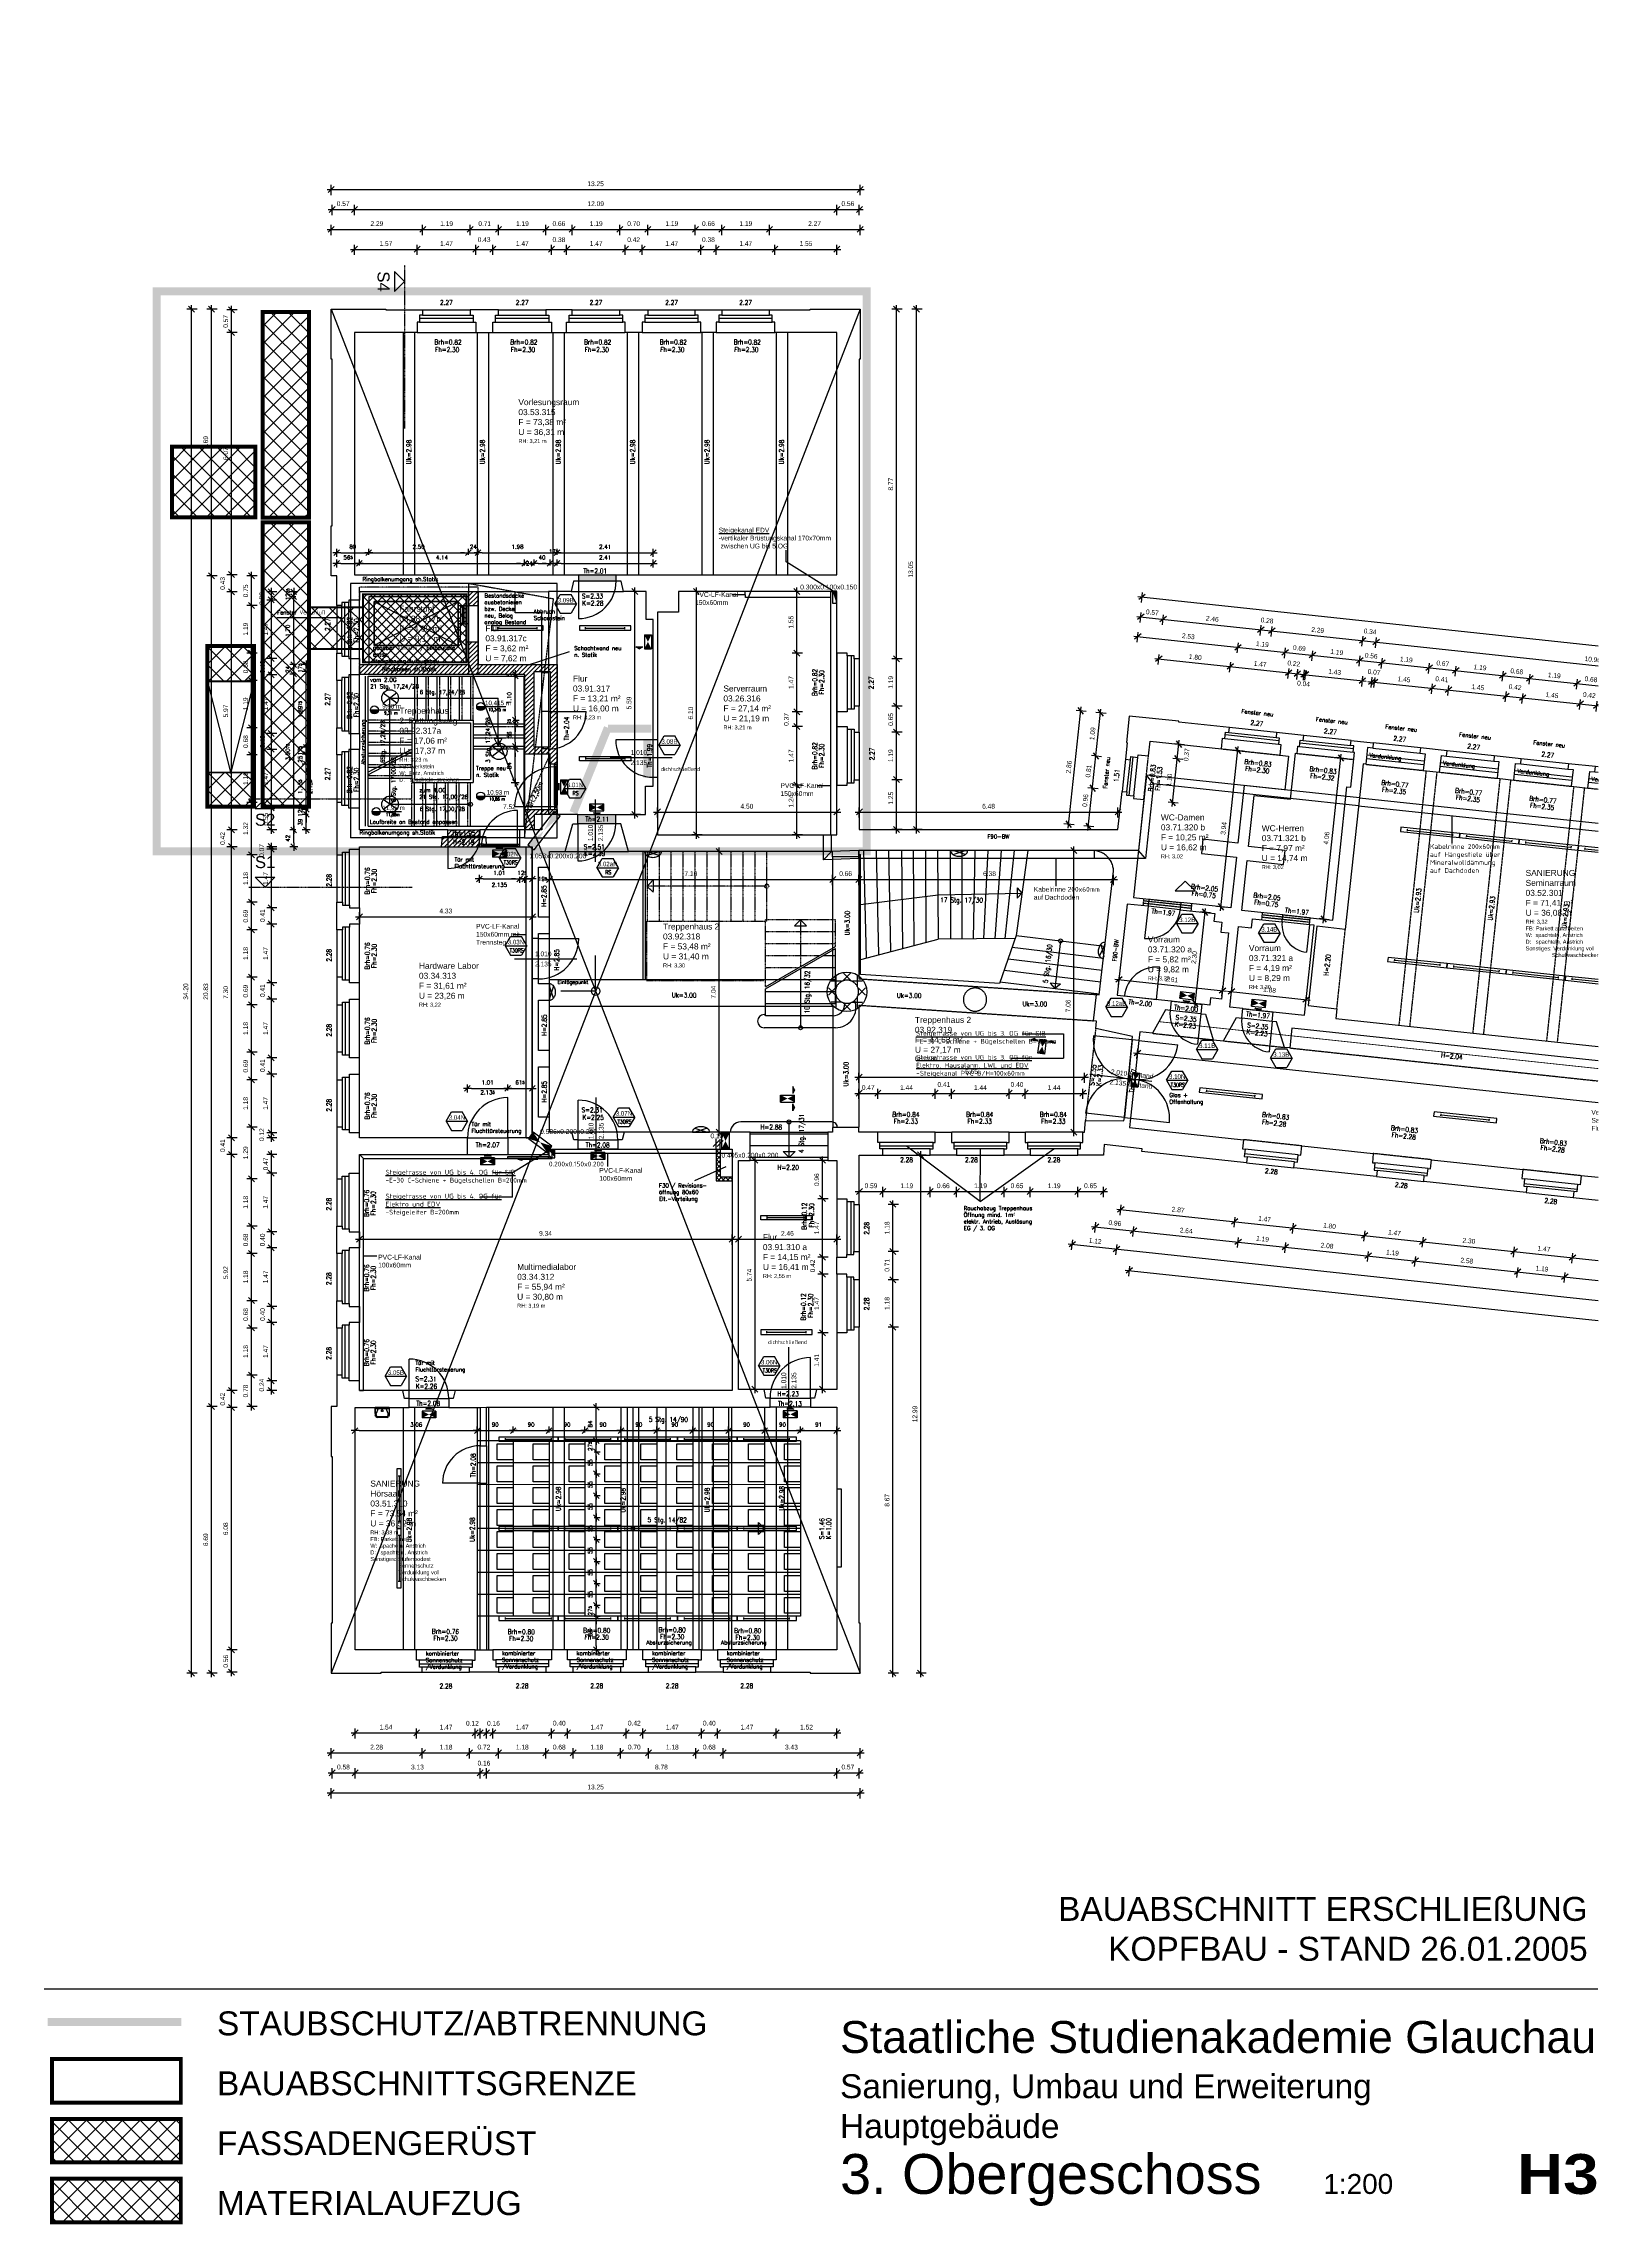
# Paper-space layout 'LayoutA4' of a CAD drawing. Header units: metres, sheet in millimetres. Extents: x 2 to 197, y 4 to 277.
# The model-space entities are those that its viewports show. They can reach past a viewport. Long polylines and large blocks are cut down to what shows.
import ezdxf
from ezdxf.enums import TextEntityAlignment as Align

# ---------------------------------------------------------------- set-up
doc = ezdxf.new("R2010")
doc.units = ezdxf.units.M
doc.header["$LTSCALE"] = 0.03
for name, pattern in [('AUSGEZOGEN', [0]), ('DASHED', [0]), ('DOT', [0]), ('GESTRICHELT', [9, 6, -3]), ('STRICHLINIE', [19.05, 12.7, -6.35]), ('STRICHPUNKT', [24, 12, -6, 0, -6])]:
    doc.linetypes.add(name, pattern=pattern)
doc.layers.get('0').update_dxf_attribs({"linetype": 'CONTINUOUS'})
doc.layers.get('Defpoints').update_dxf_attribs({"linetype": 'CONTINUOUS'})
for name, color, linetype in [('A_abriss', 44, '_ABBRUCH'), ('A_ansicht', 9, 'CONTINUOUS'), ('A_Aufzug', 3, 'CONTINUOUS'), ('A_Bemaßung', 2, 'CONTINUOUS'), ('A_BRANDSCHUTZ', 10, 'CONTINUOUS'), ('A_EINFÜGEPUNKT', 2, 'CONTINUOUS'), ('A_Elektro', 1, 'CONTINUOUS'), ('A_fenster', 7, 'CONTINUOUS'), ('A_höhen', 3, 'CONTINUOUS'), ('A_MÖBEL', 1, 'CONTINUOUS'), ('A_NR_TÜR', 1, 'CONTINUOUS'), ('A_poly', 255, 'CONTINUOUS'), ('A_schraffur', 10, 'CONTINUOUS'), ('A_TECHNOLOGIE', 7, 'CONTINUOUS'), ('A_text', 5, 'CONTINUOUS'), ('A_treppe', 3, 'CONTINUOUS'), ('A_TREPPE_NEU', 3, 'CONTINUOUS'), ('A_treppe_V2', 3, 'CONTINUOUS'), ('A_trockenbau', 2, 'CONTINUOUS'), ('A_Tuer_neu', 1, 'CONTINUOUS'), ('A_Tuernummern', 1, 'CONTINUOUS'), ('A_TXT-TUER', 1, 'CONTINUOUS'), ('A_türen', 9, 'CONTINUOUS'), ('A_verdeckt', 8, 'STRICHLINIE'), ('A_wände', 6, 'CONTINUOUS'), ('A_WÄNDE_NEU', 6, 'CONTINUOUS'), ('CKBB0002', 4, 'CONTINUOUS'), ('CKMA0002', 2, 'CONTINUOUS'), ('E__DURCHBR', 2, 'CONTINUOUS'), ('E__LEUCHTEN', 6, 'AUSGEZOGEN'), ('E__VERSYS', 2, 'AUSGEZOGEN')]:
    doc.layers.add(name, color=color, linetype=linetype)
doc.layers.get('A_poly').off()
doc.styles.add('arial-n', font='ARIALN.TTF')
doc.styles.add('BOLDSIMP_FNT', font='TXT', dxfattribs={"height": 1})
doc.styles.add('ISO9', font='iso8.shx', dxfattribs={"height": 0.12})
doc.styles.add('NORM', font='simplex.shx', dxfattribs={"width": 0.7, "bigfont": 'bigfont.shx'})
doc.styles.add('PITSIMP8', font='PITSIMP8.SHX')
doc.styles.add('SIMPLEX', font='simplex.shx', dxfattribs={"height": 0.1})
doc.styles.get("Standard").update_dxf_attribs({"font": 'ARIAL.TTF', "height": 1})
doc.linetypes.add('_ABBRUCH', pattern='A,25,[101,cadkon.shx,S=3.5,R=0,X=0,Y=0],25', length=50)
doc.dimstyles.get("Standard").update_dxf_attribs({"dimtxt": 0.1, "dimasz": 0.1, "dimexe": 0.1, "dimexo": 0, "dimgap": 0.1, "dimtad": 1, "dimdec": 4, "dimrnd": 0.0025, "dimzin": 0, "dimdsep": 46, "dimtxsty": 'SIMPLEX', "dimblk": 'DIMCROSS', "dimblk1": 'DIMCROSS', "dimblk2": 'DIMCROSS', "dimsah": 1, "dimcen": 2.5, "dimdle": 0.05, "dimclrd": 1, "dimclre": 1, "dimclrt": 6, "dimadec": 0, "dimazin": 0, "dimtfac": 1, "dimtdec": 4, "dimtmove": 2, "dimatfit": 3, "dimfxl": 1, "dimtvp": 1, "dimtolj": 1, "dimtzin": 0, "dimarcsym": 0})
pattern_1 = [(45, (-6.8984, -2.764), (-1.122532, 1.122532), []), (135, (-6.8984, -2.764), (-1.122532, -1.122532), [])]

# ---------------------------------------------------------------- blocks, each defined once
blk = doc.blocks.new('SLASH1')
at = {"layer": 'A_Bemaßung', "color": 2, "linetype": 'Continuous'}
for p, q in [((0.07663, 0.07663), (-0.07319, -0.07319)), ((0, -0.14068), (0, 0.11466))]:
    blk.add_line(p, q, dxfattribs=at)
blk = doc.blocks.new('CA0300B2$')
at = {"color": 0, "linetype": 'AUSGEZOGEN'}
for p, q in [((0.175, 0), (-0.175, 0)), ((-0.175, 0), (-0.175, -0.025)), ((-0.175, 0), (-0.175, -0.2)), ((0.175, -0.025), (0.175, 0)), ((0.175, 0), (0.175, -0.2)), ((-0.175, -0.025), (-0.1, -0.025)), ((-0.175, -0.15), (-0.175, -0.025)), ((-0.175, -0.025), (0.175, -0.025)), ((-0.175, -0.15), (-0.175, -0.2)), ((-0.16, -0.235), (-0.175, -0.2)), ((-0.175, -0.2), (-0.175, -0.2)), ((-0.16, -0.235), (-0.125, -0.25)), ((-0.1, -0.025), (-0.15, -0.15)), ((-0.15, -0.175), (-0.15, -0.15)), ((-0.15, -0.2), (-0.15, -0.15)), ((-0.15, -0.175), (-0.15, -0.2)), ((-0.15, -0.2), (-0.125, -0.225)), ((-0.125, -0.225), (0.125, -0.225)), ((0.125, -0.25), (-0.125, -0.25)), ((-0.125, -0.25), (-0.125, -0.25)), ((-0.1, -0.025), (0.1, -0.025)), ((-0.013, -0.057), (-0.025, -0.079)), ((-0.013, -0.1), (-0.025, -0.079)), ((0.012, -0.057), (-0.013, -0.057)), ((0.012, -0.1), (-0.013, -0.1)), ((0.025, -0.079), (0.012, -0.057)), ((0.025, -0.079), (0.012, -0.1)), ((0.15, -0.15), (0.1, -0.025)), ((0.1, -0.025), (0.175, -0.025)), ((0.15, -0.025), (0.125, -0.025)), ((0.15, -0.2), (0.125, -0.225)), ((0.125, -0.25), (0.16, -0.235)), ((0.15, -0.175), (0.15, -0.15)), ((0.15, -0.2), (0.15, -0.15)), ((0.15, -0.175), (0.15, -0.2)), ((0.175, -0.2), (0.16, -0.235)), ((0.175, -0.025), (0.175, -0.15)), ((0.175, -0.15), (0.175, -0.2))]:
    blk.add_line(p, q, dxfattribs=at)
blk = doc.blocks.new('Aufzug')
at = {"layer": 'A_Aufzug', "color": 1, "linetype": 'GESTRICHELT'}
for p, q in [((2.74, 0.24), (-0.24, 0.24)), ((-0.24, 0.24), (-0.24, -1.94)), ((2.74, 0.03), (2.74, 0.24))]:
    blk.add_line(p, q, dxfattribs=at)
at = {"layer": 'A_Aufzug', "linetype": 'Continuous'}
for p, q in [((2.5, 0), (0, 0)), ((0, 0), (0, -1.7)), ((2.5, -1.7), (2.5, 0)), ((2.74, -1.94), (2.74, 0.03)), ((2.24, -0.119), (0.14, -0.119)), ((0.14, -0.119), (0.14, -1.219)), ((2.24, -1.219), (2.24, -0.119)), ((2.299, -0.227), (2.24, -0.227)), ((2.299, -0.227), (2.299, -0.677)), ((2.359, -0.227), (2.299, -0.227)), ((2.359, -0.677), (2.359, -0.227)), ((2.383, -0.227), (2.383, -0.677)), ((2.443, -0.227), (2.383, -0.227)), ((2.443, -0.677), (2.443, -0.227)), ((2.443, -0.227), (2.5, -0.227)), ((2.74, -0.227), (2.5, -0.227)), ((2.299, -0.677), (2.239, -0.677)), ((2.239, -0.677), (2.24, -1.128)), ((2.3, -1.128), (2.299, -0.677)), ((2.299, -0.677), (2.359, -0.677)), ((2.383, -0.677), (2.443, -0.677)), ((2.441, -0.677), (2.441, -1.127)), ((2.5, -0.677), (2.443, -0.677)), ((0.14, -1.219), (2.24, -1.219)), ((2.24, -1.128), (2.3, -1.128)), ((2.441, -1.127), (2.5, -1.127)), ((2.5, -1.127), (2.74, -1.127)), ((-0.24, -1.94), (2.74, -1.94)), ((0, -1.7), (2.5, -1.7))]:
    blk.add_line(p, q, dxfattribs=at)
blk = doc.blocks.new('DIMCROSS')
at = {"color": 0, "linetype": 'ByBlock'}
blk.add_line((-1, 0), (1, 0), dxfattribs=at)
at = {"linetype": 'ByBlock'}
blk.add_line((-0.707107, -0.707107), (0.707107, 0.707107), dxfattribs=at)
blk = doc.blocks.new('*D57')
at = {"layer": 'CKMA0002', "color": 1, "linetype": 'Continuous', "lineweight": -2}
for p, q in [((-360.303, 1079.434), (-360.303, 1079.634)), ((-360.203, 1079.534), (-359.603, 1079.534)), ((-359.503, 1079.484), (-359.503, 1079.634))]:
    blk.add_line(p, q, dxfattribs=at)
at = {"layer": 'Defpoints', "color": 0, "linetype": 'Continuous'}
for p in [(-359.503, 1079.534), (-360.303, 1077.482), (-359.503, 1077.532)]:
    blk.add_point(p, dxfattribs=at)
at = {"layer": 'CKMA0002', "color": 1, "linetype": 'Continuous', "lineweight": -2, "xscale": 0.1, "yscale": 0.1, "zscale": 0.1, "rotation": 180}
blk.add_blockref('DIMCROSS', (-360.303, 1079.534), dxfattribs=at)
at = {"layer": 'CKMA0002', "color": 1, "linetype": 'Continuous', "lineweight": -2, "xscale": 0.1, "yscale": 0.1, "zscale": 0.1}
blk.add_blockref('DIMCROSS', (-359.503, 1079.534), dxfattribs=at)
at = {"layer": 'CKMA0002', "color": 3, "linetype": 'Continuous', "insert": (-359.903, 1079.684), "char_height": 0.1, "attachment_point": 5, "style": 'SIMPLEX'}
blk.add_mtext('\\A1;80{\\A1\\H0.7x\\S;}', dxfattribs=at)
blk = doc.blocks.new('*D58')
at = {"layer": 'CKMA0002', "color": 1, "linetype": 'Continuous', "lineweight": -2}
for p, q in [((-359.403, 1079.534), (-357.103, 1079.534)), ((-357.003, 1079.484), (-357.003, 1079.634))]:
    blk.add_line(p, q, dxfattribs=at)
at = {"layer": 'Defpoints', "color": 0, "linetype": 'Continuous'}
for p in [(-357.003, 1079.534), (-359.503, 1077.532), (-357.003, 1077.532)]:
    blk.add_point(p, dxfattribs=at)
at = {"layer": 'CKMA0002', "color": 1, "linetype": 'Continuous', "lineweight": -2, "xscale": 0.1, "yscale": 0.1, "zscale": 0.1, "rotation": 180}
blk.add_blockref('DIMCROSS', (-359.503, 1079.534), dxfattribs=at)
at = {"layer": 'CKMA0002', "color": 1, "linetype": 'Continuous', "lineweight": -2, "xscale": 0.1, "yscale": 0.1, "zscale": 0.1}
blk.add_blockref('DIMCROSS', (-357.003, 1079.534), dxfattribs=at)
at = {"layer": 'CKMA0002', "color": 3, "linetype": 'Continuous', "insert": (-358.253, 1079.684), "char_height": 0.1, "attachment_point": 5, "style": 'SIMPLEX'}
blk.add_mtext('\\A1;2.50{\\A1\\H0.7x\\S;}', dxfattribs=at)
blk = doc.blocks.new('*D59')
at = {"layer": 'CKMA0002', "color": 1, "linetype": 'Continuous', "lineweight": -2}
for p, q in [((-357.103, 1079.534), (-357.203, 1079.534)), ((-357.003, 1079.534), (-356.763, 1079.534)), ((-356.763, 1079.484), (-356.763, 1079.634)), ((-356.663, 1079.534), (-356.563, 1079.534))]:
    blk.add_line(p, q, dxfattribs=at)
at = {"layer": 'Defpoints', "color": 0, "linetype": 'Continuous'}
for p in [(-356.763, 1079.534), (-356.763, 1077.754), (-357.003, 1077.532)]:
    blk.add_point(p, dxfattribs=at)
at = {"layer": 'CKMA0002', "color": 1, "linetype": 'Continuous', "lineweight": -2, "xscale": 0.1, "yscale": 0.1, "zscale": 0.1}
blk.add_blockref('DIMCROSS', (-357.003, 1079.534), dxfattribs=at)
at = {"layer": 'CKMA0002', "color": 1, "linetype": 'Continuous', "lineweight": -2, "xscale": 0.1, "yscale": 0.1, "zscale": 0.1, "rotation": 180}
blk.add_blockref('DIMCROSS', (-356.763, 1079.534), dxfattribs=at)
at = {"layer": 'CKMA0002', "color": 3, "linetype": 'Continuous', "insert": (-356.883, 1079.684), "char_height": 0.1, "attachment_point": 5, "style": 'SIMPLEX'}
blk.add_mtext('\\A1;24{\\A1\\H0.7x\\S;}', dxfattribs=at)
blk = doc.blocks.new('*D60')
at = {"layer": 'CKMA0002', "color": 1, "linetype": 'Continuous', "lineweight": -2}
for p, q in [((-356.663, 1079.534), (-354.883, 1079.534)), ((-354.783, 1079.484), (-354.783, 1079.634))]:
    blk.add_line(p, q, dxfattribs=at)
at = {"layer": 'Defpoints', "color": 0, "linetype": 'Continuous'}
for p in [(-354.783, 1079.534), (-356.763, 1077.754), (-354.783, 1076.73)]:
    blk.add_point(p, dxfattribs=at)
at = {"layer": 'CKMA0002', "color": 1, "linetype": 'Continuous', "lineweight": -2, "xscale": 0.1, "yscale": 0.1, "zscale": 0.1, "rotation": 180}
blk.add_blockref('DIMCROSS', (-356.763, 1079.534), dxfattribs=at)
at = {"layer": 'CKMA0002', "color": 1, "linetype": 'Continuous', "lineweight": -2, "xscale": 0.1, "yscale": 0.1, "zscale": 0.1}
blk.add_blockref('DIMCROSS', (-354.783, 1079.534), dxfattribs=at)
at = {"layer": 'CKMA0002', "color": 3, "linetype": 'Continuous', "insert": (-355.773, 1079.684), "char_height": 0.1, "attachment_point": 5, "style": 'SIMPLEX'}
blk.add_mtext('\\A1;1.98{\\A1\\H0.7x\\S;}', dxfattribs=at)
blk = doc.blocks.new('*D61')
at = {"layer": 'CKMA0002', "color": 1, "linetype": 'Continuous', "lineweight": -2}
for p, q in [((-354.683, 1079.534), (-352.473, 1079.534)), ((-352.373, 1079.434), (-352.373, 1079.634))]:
    blk.add_line(p, q, dxfattribs=at)
at = {"layer": 'Defpoints', "color": 0, "linetype": 'Continuous'}
for p in [(-352.373, 1079.534), (-354.783, 1076.73), (-352.373, 1076.808)]:
    blk.add_point(p, dxfattribs=at)
at = {"layer": 'CKMA0002', "color": 1, "linetype": 'Continuous', "lineweight": -2, "xscale": 0.1, "yscale": 0.1, "zscale": 0.1, "rotation": 180}
blk.add_blockref('DIMCROSS', (-354.783, 1079.534), dxfattribs=at)
at = {"layer": 'CKMA0002', "color": 1, "linetype": 'Continuous', "lineweight": -2, "xscale": 0.1, "yscale": 0.1, "zscale": 0.1}
blk.add_blockref('DIMCROSS', (-352.373, 1079.534), dxfattribs=at)
at = {"layer": 'CKMA0002', "color": 3, "linetype": 'Continuous', "insert": (-353.578, 1079.684), "char_height": 0.1, "attachment_point": 5, "style": 'SIMPLEX'}
blk.add_mtext('\\A1;2.41{\\A1\\H0.7x\\S;}', dxfattribs=at)
blk = doc.blocks.new('*D62')
at = {"layer": 'CKMA0002', "color": 1, "linetype": 'Continuous', "lineweight": -2}
for p, q in [((-360.303, 1079.166), (-360.303, 1079.366)), ((-360.203, 1079.266), (-359.838, 1079.266)), ((-359.738, 1079.216), (-359.738, 1079.366))]:
    blk.add_line(p, q, dxfattribs=at)
at = {"layer": 'Defpoints', "color": 0, "linetype": 'Continuous'}
for p in [(-359.738, 1079.266), (-360.303, 1078.08), (-359.738, 1078.13)]:
    blk.add_point(p, dxfattribs=at)
at = {"layer": 'CKMA0002', "color": 1, "linetype": 'Continuous', "lineweight": -2, "xscale": 0.1, "yscale": 0.1, "zscale": 0.1, "rotation": 180}
blk.add_blockref('DIMCROSS', (-360.303, 1079.266), dxfattribs=at)
at = {"layer": 'CKMA0002', "color": 1, "linetype": 'Continuous', "lineweight": -2, "xscale": 0.1, "yscale": 0.1, "zscale": 0.1}
blk.add_blockref('DIMCROSS', (-359.738, 1079.266), dxfattribs=at)
at = {"layer": 'CKMA0002', "color": 3, "linetype": 'Continuous', "insert": (-360.02, 1079.416), "char_height": 0.1, "attachment_point": 5, "style": 'SIMPLEX'}
blk.add_mtext('\\A1;56{\\A1\\H0.7x\\S5;}', dxfattribs=at)
blk = doc.blocks.new('*D63')
at = {"layer": 'CKMA0002', "color": 1, "linetype": 'Continuous', "lineweight": -2}
for p, q in [((-359.638, 1079.266), (-355.698, 1079.266)), ((-355.598, 1079.216), (-355.598, 1079.366))]:
    blk.add_line(p, q, dxfattribs=at)
at = {"layer": 'Defpoints', "color": 0, "linetype": 'Continuous'}
for p in [(-355.598, 1079.266), (-359.738, 1078.13), (-355.598, 1076.259)]:
    blk.add_point(p, dxfattribs=at)
at = {"layer": 'CKMA0002', "color": 1, "linetype": 'Continuous', "lineweight": -2, "xscale": 0.1, "yscale": 0.1, "zscale": 0.1, "rotation": 180}
blk.add_blockref('DIMCROSS', (-359.738, 1079.266), dxfattribs=at)
at = {"layer": 'CKMA0002', "color": 1, "linetype": 'Continuous', "lineweight": -2, "xscale": 0.1, "yscale": 0.1, "zscale": 0.1}
blk.add_blockref('DIMCROSS', (-355.598, 1079.266), dxfattribs=at)
at = {"layer": 'CKMA0002', "color": 3, "linetype": 'Continuous', "insert": (-357.668, 1079.416), "char_height": 0.1, "attachment_point": 5, "style": 'SIMPLEX'}
blk.add_mtext('\\A1;4.14{\\A1\\H0.7x\\S;}', dxfattribs=at)
blk = doc.blocks.new('*D64')
at = {"layer": 'CKMA0002', "color": 1, "linetype": 'Continuous', "lineweight": -2}
for p, q in [((-355.698, 1079.266), (-355.798, 1079.266)), ((-355.598, 1079.266), (-355.358, 1079.266)), ((-355.358, 1079.216), (-355.358, 1079.366)), ((-355.258, 1079.266), (-355.158, 1079.266))]:
    blk.add_line(p, q, dxfattribs=at)
at = {"layer": 'Defpoints', "color": 0, "linetype": 'Continuous'}
for p in [(-355.358, 1079.266), (-355.598, 1076.259), (-355.358, 1076.259)]:
    blk.add_point(p, dxfattribs=at)
at = {"layer": 'CKMA0002', "color": 1, "linetype": 'Continuous', "lineweight": -2, "xscale": 0.1, "yscale": 0.1, "zscale": 0.1}
blk.add_blockref('DIMCROSS', (-355.598, 1079.266), dxfattribs=at)
at = {"layer": 'CKMA0002', "color": 1, "linetype": 'Continuous', "lineweight": -2, "xscale": 0.1, "yscale": 0.1, "zscale": 0.1, "rotation": 180}
blk.add_blockref('DIMCROSS', (-355.358, 1079.266), dxfattribs=at)
at = {"layer": 'CKMA0002', "color": 3, "linetype": 'Continuous', "insert": (-355.478, 1079.266), "char_height": 0.1, "attachment_point": 5, "style": 'SIMPLEX'}
blk.add_mtext('\\A1;24{\\A1\\H0.7x\\S;}', dxfattribs=at)
blk = doc.blocks.new('*D65')
at = {"layer": 'CKMA0002', "color": 1, "linetype": 'Continuous', "lineweight": -2}
for p, q in [((-355.258, 1079.266), (-355.058, 1079.266)), ((-354.958, 1079.216), (-354.958, 1079.366))]:
    blk.add_line(p, q, dxfattribs=at)
at = {"layer": 'Defpoints', "color": 0, "linetype": 'Continuous'}
for p in [(-354.958, 1079.266), (-355.358, 1076.259), (-354.958, 1076.225)]:
    blk.add_point(p, dxfattribs=at)
at = {"layer": 'CKMA0002', "color": 1, "linetype": 'Continuous', "lineweight": -2, "xscale": 0.1, "yscale": 0.1, "zscale": 0.1, "rotation": 180}
blk.add_blockref('DIMCROSS', (-355.358, 1079.266), dxfattribs=at)
at = {"layer": 'CKMA0002', "color": 1, "linetype": 'Continuous', "lineweight": -2, "xscale": 0.1, "yscale": 0.1, "zscale": 0.1}
blk.add_blockref('DIMCROSS', (-354.958, 1079.266), dxfattribs=at)
at = {"layer": 'CKMA0002', "color": 3, "linetype": 'Continuous', "insert": (-355.158, 1079.416), "char_height": 0.1, "attachment_point": 5, "style": 'SIMPLEX'}
blk.add_mtext('\\A1;40{\\A1\\H0.7x\\S;}', dxfattribs=at)
blk = doc.blocks.new('*D66')
at = {"layer": 'CKMA0002', "color": 1, "linetype": 'Continuous', "lineweight": -2}
for p, q in [((-355.058, 1079.266), (-355.158, 1079.266)), ((-354.958, 1079.266), (-354.783, 1079.266)), ((-354.783, 1079.216), (-354.783, 1079.366)), ((-354.683, 1079.266), (-354.583, 1079.266))]:
    blk.add_line(p, q, dxfattribs=at)
at = {"layer": 'Defpoints', "color": 0, "linetype": 'Continuous'}
for p in [(-354.783, 1079.266), (-354.958, 1076.225), (-354.783, 1076.225)]:
    blk.add_point(p, dxfattribs=at)
at = {"layer": 'CKMA0002', "color": 1, "linetype": 'Continuous', "lineweight": -2, "xscale": 0.1, "yscale": 0.1, "zscale": 0.1}
blk.add_blockref('DIMCROSS', (-354.958, 1079.266), dxfattribs=at)
at = {"layer": 'CKMA0002', "color": 1, "linetype": 'Continuous', "lineweight": -2, "xscale": 0.1, "yscale": 0.1, "zscale": 0.1, "rotation": 180}
blk.add_blockref('DIMCROSS', (-354.783, 1079.266), dxfattribs=at)
at = {"layer": 'CKMA0002', "color": 3, "linetype": 'Continuous', "insert": (-354.87, 1079.566), "char_height": 0.1, "attachment_point": 5, "style": 'SIMPLEX'}
blk.add_mtext('\\A1;17{\\A1\\H0.7x\\S5;}', dxfattribs=at)
blk = doc.blocks.new('*D67')
at = {"layer": 'CKMA0002', "color": 1, "linetype": 'Continuous', "lineweight": -2}
for p, q in [((-354.683, 1079.266), (-352.473, 1079.266)), ((-352.373, 1079.166), (-352.373, 1079.366))]:
    blk.add_line(p, q, dxfattribs=at)
at = {"layer": 'Defpoints', "color": 0, "linetype": 'Continuous'}
for p in [(-352.373, 1079.266), (-352.373, 1076.595), (-354.783, 1076.225)]:
    blk.add_point(p, dxfattribs=at)
at = {"layer": 'CKMA0002', "color": 1, "linetype": 'Continuous', "lineweight": -2, "xscale": 0.1, "yscale": 0.1, "zscale": 0.1, "rotation": 180}
blk.add_blockref('DIMCROSS', (-354.783, 1079.266), dxfattribs=at)
at = {"layer": 'CKMA0002', "color": 1, "linetype": 'Continuous', "lineweight": -2, "xscale": 0.1, "yscale": 0.1, "zscale": 0.1}
blk.add_blockref('DIMCROSS', (-352.373, 1079.266), dxfattribs=at)
at = {"layer": 'CKMA0002', "color": 3, "linetype": 'Continuous', "insert": (-353.578, 1079.416), "char_height": 0.1, "attachment_point": 5, "style": 'SIMPLEX'}
blk.add_mtext('\\A1;2.41{\\A1\\H0.7x\\S;}', dxfattribs=at)
blk = doc.blocks.new('*D68')
at = {"layer": 'CKMA0002', "color": 1, "linetype": 'Continuous', "lineweight": -2}
for p, q in [((-361.332, 1072.584), (-361.482, 1072.584)), ((-361.282, 1072.164), (-361.482, 1072.164)), ((-361.382, 1072.264), (-361.382, 1072.484))]:
    blk.add_line(p, q, dxfattribs=at)
at = {"layer": 'Defpoints', "color": 0, "linetype": 'Continuous'}
for p in [(-361.382, 1072.584), (-358.253, 1072.584), (-358.203, 1072.164)]:
    blk.add_point(p, dxfattribs=at)
at = {"layer": 'CKMA0002', "color": 1, "linetype": 'Continuous', "lineweight": -2, "xscale": 0.1, "yscale": 0.1, "zscale": 0.1}
for p, rotation in [((-361.382, 1072.584), 90), ((-361.382, 1072.164), 270)]:
    blk.add_blockref('DIMCROSS', p, dxfattribs=dict(at, rotation=rotation))
at = {"layer": 'CKMA0002', "color": 3, "linetype": 'Continuous', "insert": (-361.532, 1072.374), "char_height": 0.1, "attachment_point": 5, "rotation": 90, "style": 'SIMPLEX'}
blk.add_mtext('\\A1;42{\\A1\\H0.7x\\S;}', dxfattribs=at)
blk = doc.blocks.new('*D69')
at = {"layer": 'CKMA0002', "color": 1, "linetype": 'Continuous', "lineweight": -2}
for p, q in [((-361.332, 1076.49), (-361.482, 1076.49)), ((-361.382, 1072.684), (-361.382, 1076.39))]:
    blk.add_line(p, q, dxfattribs=at)
at = {"layer": 'Defpoints', "color": 0, "linetype": 'Continuous'}
for p in [(-361.382, 1076.49), (-356.422, 1076.49), (-358.253, 1072.584)]:
    blk.add_point(p, dxfattribs=at)
at = {"layer": 'CKMA0002', "color": 1, "linetype": 'Continuous', "lineweight": -2, "xscale": 0.1, "yscale": 0.1, "zscale": 0.1}
for p, rotation in [((-361.382, 1076.49), 90), ((-361.382, 1072.584), 270)]:
    blk.add_blockref('DIMCROSS', p, dxfattribs=dict(at, rotation=rotation))
at = {"layer": 'CKMA0002', "color": 3, "linetype": 'Continuous', "insert": (-361.532, 1074.537), "char_height": 0.1, "attachment_point": 5, "rotation": 90, "style": 'SIMPLEX'}
blk.add_mtext('\\A1;3.90{\\A1\\H0.7x\\S75;}', dxfattribs=at)
blk = doc.blocks.new('*D70')
at = {"layer": 'CKMA0002', "color": 1, "linetype": 'Continuous', "lineweight": -2}
for p, q in [((-361.332, 1076.73), (-361.482, 1076.73)), ((-361.382, 1076.83), (-361.382, 1076.93)), ((-361.382, 1076.49), (-361.382, 1076.73)), ((-361.382, 1076.39), (-361.382, 1076.29))]:
    blk.add_line(p, q, dxfattribs=at)
at = {"layer": 'Defpoints', "color": 0, "linetype": 'Continuous'}
for p in [(-361.382, 1076.73), (-358.153, 1076.73), (-356.422, 1076.49)]:
    blk.add_point(p, dxfattribs=at)
at = {"layer": 'CKMA0002', "color": 1, "linetype": 'Continuous', "lineweight": -2, "xscale": 0.1, "yscale": 0.1, "zscale": 0.1}
for p, rotation in [((-361.382, 1076.73), 270), ((-361.382, 1076.49), 90)]:
    blk.add_blockref('DIMCROSS', p, dxfattribs=dict(at, rotation=rotation))
at = {"layer": 'CKMA0002', "color": 3, "linetype": 'Continuous', "insert": (-361.532, 1076.61), "char_height": 0.1, "attachment_point": 5, "rotation": 90, "style": 'SIMPLEX'}
blk.add_mtext('\\A1;24{\\A1\\H0.7x\\S;}', dxfattribs=at)
blk = doc.blocks.new('*D71')
at = {"layer": 'CKMA0002', "color": 1, "linetype": 'Continuous', "lineweight": -2}
for p, q in [((-361.332, 1078.43), (-361.482, 1078.43)), ((-361.382, 1076.83), (-361.382, 1078.33))]:
    blk.add_line(p, q, dxfattribs=at)
at = {"layer": 'Defpoints', "color": 0, "linetype": 'Continuous'}
for p in [(-361.382, 1078.43), (-358.022, 1078.43), (-358.153, 1076.73)]:
    blk.add_point(p, dxfattribs=at)
at = {"layer": 'CKMA0002', "color": 1, "linetype": 'Continuous', "lineweight": -2, "xscale": 0.1, "yscale": 0.1, "zscale": 0.1}
for p, rotation in [((-361.382, 1078.43), 90), ((-361.382, 1076.73), 270)]:
    blk.add_blockref('DIMCROSS', p, dxfattribs=dict(at, rotation=rotation))
at = {"layer": 'CKMA0002', "color": 3, "linetype": 'Continuous', "insert": (-361.532, 1077.58), "char_height": 0.1, "attachment_point": 5, "rotation": 90, "style": 'SIMPLEX'}
blk.add_mtext('\\A1;1.70{\\A1\\H0.7x\\S;}', dxfattribs=at)
blk = doc.blocks.new('*D72')
at = {"layer": 'CKMA0002', "color": 1, "linetype": 'Continuous', "lineweight": -2}
for p, q in [((-361.282, 1078.554), (-361.482, 1078.554)), ((-361.382, 1078.43), (-361.382, 1078.554)), ((-361.382, 1078.43), (-361.382, 1078.43)), ((-361.382, 1078.43), (-361.382, 1078.43))]:
    blk.add_line(p, q, dxfattribs=at)
at = {"layer": 'Defpoints', "color": 0, "linetype": 'Continuous'}
for p in [(-361.382, 1078.554), (-358.022, 1078.43), (-356.288, 1078.554)]:
    blk.add_point(p, dxfattribs=at)
at = {"layer": 'CKMA0002', "color": 1, "linetype": 'Continuous', "lineweight": -2, "xscale": 0.1, "yscale": 0.1, "zscale": 0.1}
for p, rotation in [((-361.382, 1078.554), 270), ((-361.382, 1078.43), 90)]:
    blk.add_blockref('DIMCROSS', p, dxfattribs=dict(at, rotation=rotation))
at = {"layer": 'CKMA0002', "color": 3, "linetype": 'Continuous', "insert": (-361.532, 1078.492), "char_height": 0.1, "attachment_point": 5, "rotation": 90, "style": 'SIMPLEX'}
blk.add_mtext('\\A1;12{\\A1\\H0.7x\\S25;}', dxfattribs=at)
blk = doc.blocks.new('*D73')
at = {"layer": 'CKMA0002', "color": 1, "linetype": 'Continuous', "lineweight": -2}
for p, q in [((-361.017, 1072.974), (-361.167, 1072.974)), ((-361.067, 1072.584), (-361.067, 1072.974)), ((-360.967, 1072.584), (-361.167, 1072.584)), ((-361.067, 1072.584), (-361.067, 1072.584)), ((-361.067, 1072.584), (-361.067, 1072.584))]:
    blk.add_line(p, q, dxfattribs=at)
at = {"layer": 'Defpoints', "color": 0, "linetype": 'Continuous'}
for p in [(-361.067, 1072.974), (-354.495, 1072.974), (-354.445, 1072.584)]:
    blk.add_point(p, dxfattribs=at)
at = {"layer": 'CKMA0002', "color": 1, "linetype": 'Continuous', "lineweight": -2, "xscale": 0.1, "yscale": 0.1, "zscale": 0.1}
for p, rotation in [((-361.067, 1072.974), 270), ((-361.067, 1072.584), 90)]:
    blk.add_blockref('DIMCROSS', p, dxfattribs=dict(at, rotation=rotation))
at = {"layer": 'CKMA0002', "color": 3, "linetype": 'Continuous', "insert": (-361.217, 1072.779), "char_height": 0.1, "attachment_point": 5, "rotation": 90, "style": 'SIMPLEX'}
blk.add_mtext('\\A1;39{\\A1\\H0.7x\\S;}', dxfattribs=at)
blk = doc.blocks.new('*D74')
at = {"layer": 'CKMA0002', "color": 1, "linetype": 'Continuous', "lineweight": -2}
for p, q in [((-361.067, 1073.199), (-361.067, 1073.299)), ((-361.017, 1073.099), (-361.167, 1073.099)), ((-361.067, 1072.974), (-361.067, 1073.099)), ((-361.067, 1072.874), (-361.067, 1072.774))]:
    blk.add_line(p, q, dxfattribs=at)
at = {"layer": 'Defpoints', "color": 0, "linetype": 'Continuous'}
for p in [(-361.067, 1073.099), (-355.435, 1073.099), (-354.495, 1072.974)]:
    blk.add_point(p, dxfattribs=at)
at = {"layer": 'CKMA0002', "color": 1, "linetype": 'Continuous', "lineweight": -2, "xscale": 0.1, "yscale": 0.1, "zscale": 0.1}
for p, rotation in [((-361.067, 1073.099), 270), ((-361.067, 1072.974), 90)]:
    blk.add_blockref('DIMCROSS', p, dxfattribs=dict(at, rotation=rotation))
at = {"layer": 'CKMA0002', "color": 3, "linetype": 'Continuous', "insert": (-361.217, 1073.036), "char_height": 0.1, "attachment_point": 5, "rotation": 90, "style": 'SIMPLEX'}
blk.add_mtext('\\A1;12{\\A1\\H0.7x\\S5;}', dxfattribs=at)
blk = doc.blocks.new('*D75')
at = {"layer": 'CKMA0002', "color": 1, "linetype": 'Continuous', "lineweight": -2}
for p, q in [((-361.017, 1074.234), (-361.167, 1074.234)), ((-361.067, 1073.199), (-361.067, 1074.134))]:
    blk.add_line(p, q, dxfattribs=at)
at = {"layer": 'Defpoints', "color": 0, "linetype": 'Continuous'}
for p in [(-361.067, 1074.234), (-354.783, 1074.234), (-355.435, 1073.099)]:
    blk.add_point(p, dxfattribs=at)
at = {"layer": 'CKMA0002', "color": 1, "linetype": 'Continuous', "lineweight": -2, "xscale": 0.1, "yscale": 0.1, "zscale": 0.1}
for p, rotation in [((-361.067, 1074.234), 90), ((-361.067, 1073.099), 270)]:
    blk.add_blockref('DIMCROSS', p, dxfattribs=dict(at, rotation=rotation))
at = {"layer": 'CKMA0002', "color": 3, "linetype": 'Continuous', "insert": (-361.217, 1073.666), "char_height": 0.1, "attachment_point": 5, "rotation": 90, "style": 'SIMPLEX'}
blk.add_mtext('\\A1;1.13{\\A1\\H0.7x\\S5;}', dxfattribs=at)
blk = doc.blocks.new('*D76')
at = {"layer": 'CKMA0002', "color": 1, "linetype": 'Continuous', "lineweight": -2}
for p, q in [((-361.017, 1074.484), (-361.167, 1074.484)), ((-361.067, 1074.584), (-361.067, 1074.684)), ((-361.067, 1074.234), (-361.067, 1074.484)), ((-361.067, 1074.134), (-361.067, 1074.034))]:
    blk.add_line(p, q, dxfattribs=at)
at = {"layer": 'Defpoints', "color": 0, "linetype": 'Continuous'}
for p in [(-361.067, 1074.484), (-355.285, 1074.484), (-354.783, 1074.234)]:
    blk.add_point(p, dxfattribs=at)
at = {"layer": 'CKMA0002', "color": 1, "linetype": 'Continuous', "lineweight": -2, "xscale": 0.1, "yscale": 0.1, "zscale": 0.1}
for p, rotation in [((-361.067, 1074.484), 270), ((-361.067, 1074.234), 90)]:
    blk.add_blockref('DIMCROSS', p, dxfattribs=dict(at, rotation=rotation))
at = {"layer": 'CKMA0002', "color": 3, "linetype": 'Continuous', "insert": (-361.217, 1074.359), "char_height": 0.1, "attachment_point": 5, "rotation": 90, "style": 'SIMPLEX'}
blk.add_mtext('\\A1;25{\\A1\\H0.7x\\S;}', dxfattribs=at)
blk = doc.blocks.new('*D77')
at = {"layer": 'CKMA0002', "color": 1, "linetype": 'Continuous', "lineweight": -2}
for p, q in [((-361.017, 1074.659), (-361.167, 1074.659)), ((-361.067, 1074.759), (-361.067, 1074.859)), ((-361.067, 1074.484), (-361.067, 1074.659)), ((-361.067, 1074.384), (-361.067, 1074.284))]:
    blk.add_line(p, q, dxfattribs=at)
at = {"layer": 'Defpoints', "color": 0, "linetype": 'Continuous'}
for p in [(-361.067, 1074.659), (-355.285, 1074.484), (-355.222, 1074.659)]:
    blk.add_point(p, dxfattribs=at)
at = {"layer": 'CKMA0002', "color": 1, "linetype": 'Continuous', "lineweight": -2, "xscale": 0.1, "yscale": 0.1, "zscale": 0.1}
for p, rotation in [((-361.067, 1074.659), 270), ((-361.067, 1074.484), 90)]:
    blk.add_blockref('DIMCROSS', p, dxfattribs=dict(at, rotation=rotation))
at = {"layer": 'CKMA0002', "color": 3, "linetype": 'Continuous', "insert": (-361.217, 1074.571), "char_height": 0.1, "attachment_point": 5, "rotation": 90, "style": 'SIMPLEX'}
blk.add_mtext('\\A1;17{\\A1\\H0.7x\\S5;}', dxfattribs=at)
blk = doc.blocks.new('*D78')
at = {"layer": 'CKMA0002', "color": 1, "linetype": 'Continuous', "lineweight": -2}
for p, q in [((-361.017, 1076.555), (-361.167, 1076.555)), ((-361.067, 1074.759), (-361.067, 1076.455))]:
    blk.add_line(p, q, dxfattribs=at)
at = {"layer": 'Defpoints', "color": 0, "linetype": 'Continuous'}
for p in [(-361.067, 1076.555), (-355.347, 1076.555), (-355.222, 1074.659)]:
    blk.add_point(p, dxfattribs=at)
at = {"layer": 'CKMA0002', "color": 1, "linetype": 'Continuous', "lineweight": -2, "xscale": 0.1, "yscale": 0.1, "zscale": 0.1}
for p, rotation in [((-361.067, 1076.555), 90), ((-361.067, 1074.659), 270)]:
    blk.add_blockref('DIMCROSS', p, dxfattribs=dict(at, rotation=rotation))
at = {"layer": 'CKMA0002', "color": 3, "linetype": 'Continuous', "insert": (-361.217, 1075.607), "char_height": 0.1, "attachment_point": 5, "rotation": 90, "style": 'SIMPLEX'}
blk.add_mtext('\\A1;1.89{\\A1\\H0.7x\\S75;}', dxfattribs=at)
blk = doc.blocks.new('*D79')
at = {"layer": 'CKMA0002', "color": 1, "linetype": 'Continuous', "lineweight": -2}
for p, q in [((-360.967, 1076.73), (-361.167, 1076.73)), ((-361.067, 1076.555), (-361.067, 1076.73)), ((-361.067, 1076.555), (-361.067, 1076.555)), ((-361.067, 1076.555), (-361.067, 1076.555))]:
    blk.add_line(p, q, dxfattribs=at)
at = {"layer": 'Defpoints', "color": 0, "linetype": 'Continuous'}
for p in [(-361.067, 1076.73), (-355.347, 1076.555), (-354.783, 1076.73)]:
    blk.add_point(p, dxfattribs=at)
at = {"layer": 'CKMA0002', "color": 1, "linetype": 'Continuous', "lineweight": -2, "xscale": 0.1, "yscale": 0.1, "zscale": 0.1}
for p, rotation in [((-361.067, 1076.73), 270), ((-361.067, 1076.555), 90)]:
    blk.add_blockref('DIMCROSS', p, dxfattribs=dict(at, rotation=rotation))
at = {"layer": 'CKMA0002', "color": 3, "linetype": 'Continuous', "insert": (-361.217, 1076.643), "char_height": 0.1, "attachment_point": 5, "rotation": 90, "style": 'SIMPLEX'}
blk.add_mtext('\\A1;17{\\A1\\H0.7x\\S5;}', dxfattribs=at)
blk = doc.blocks.new('*D80')
at = {"layer": 'CKMA0002', "color": 1, "linetype": 'Continuous', "lineweight": -2}
for p, q in [((-356.733, 1071.457), (-356.733, 1071.257)), ((-356.633, 1071.357), (-355.823, 1071.357)), ((-355.723, 1071.407), (-355.723, 1071.257))]:
    blk.add_line(p, q, dxfattribs=at)
at = {"layer": 'Defpoints', "color": 0, "linetype": 'Continuous'}
for p in [(-356.733, 1072.424), (-355.723, 1072.374), (-355.723, 1071.357)]:
    blk.add_point(p, dxfattribs=at)
at = {"layer": 'CKMA0002', "color": 1, "linetype": 'Continuous', "lineweight": -2, "xscale": 0.1, "yscale": 0.1, "zscale": 0.1, "rotation": 180}
blk.add_blockref('DIMCROSS', (-356.733, 1071.357), dxfattribs=at)
at = {"layer": 'CKMA0002', "color": 1, "linetype": 'Continuous', "lineweight": -2, "xscale": 0.1, "yscale": 0.1, "zscale": 0.1}
blk.add_blockref('DIMCROSS', (-355.723, 1071.357), dxfattribs=at)
at = {"layer": 'CKMA0002', "color": 3, "linetype": 'Continuous', "insert": (-356.228, 1071.507), "char_height": 0.1, "attachment_point": 5, "style": 'SIMPLEX'}
blk.add_mtext('\\A1;1.01{\\A1\\H0.7x\\S;}', dxfattribs=at)
blk = doc.blocks.new('*D81')
at = {"layer": 'CKMA0002', "color": 1, "linetype": 'Continuous', "lineweight": -2}
for p, q in [((-355.823, 1071.357), (-355.923, 1071.357)), ((-355.723, 1071.357), (-355.598, 1071.357)), ((-355.598, 1071.407), (-355.598, 1071.257)), ((-355.498, 1071.357), (-355.398, 1071.357))]:
    blk.add_line(p, q, dxfattribs=at)
at = {"layer": 'Defpoints', "color": 0, "linetype": 'Continuous'}
for p in [(-355.598, 1072.712), (-355.723, 1072.374), (-355.598, 1071.357)]:
    blk.add_point(p, dxfattribs=at)
at = {"layer": 'CKMA0002', "color": 1, "linetype": 'Continuous', "lineweight": -2, "xscale": 0.1, "yscale": 0.1, "zscale": 0.1}
blk.add_blockref('DIMCROSS', (-355.723, 1071.357), dxfattribs=at)
at = {"layer": 'CKMA0002', "color": 1, "linetype": 'Continuous', "lineweight": -2, "xscale": 0.1, "yscale": 0.1, "zscale": 0.1, "rotation": 180}
blk.add_blockref('DIMCROSS', (-355.598, 1071.357), dxfattribs=at)
at = {"layer": 'CKMA0002', "color": 3, "linetype": 'Continuous', "insert": (-355.66, 1071.507), "char_height": 0.1, "attachment_point": 5, "style": 'SIMPLEX'}
blk.add_mtext('\\A1;12{\\A1\\H0.7x\\S5;}', dxfattribs=at)
blk = doc.blocks.new('*D82')
at = {"layer": 'CKMA0002', "color": 1, "linetype": 'Continuous', "lineweight": -2}
for p, q in [((-355.598, 1071.357), (-355.598, 1071.357)), ((-355.598, 1071.357), (-355.598, 1071.357)), ((-355.598, 1071.357), (-355.403, 1071.357)), ((-355.403, 1071.457), (-355.403, 1071.257))]:
    blk.add_line(p, q, dxfattribs=at)
at = {"layer": 'Defpoints', "color": 0, "linetype": 'Continuous'}
for p in [(-355.598, 1072.712), (-355.403, 1072.164), (-355.403, 1071.357)]:
    blk.add_point(p, dxfattribs=at)
at = {"layer": 'CKMA0002', "color": 1, "linetype": 'Continuous', "lineweight": -2, "xscale": 0.1, "yscale": 0.1, "zscale": 0.1}
blk.add_blockref('DIMCROSS', (-355.598, 1071.357), dxfattribs=at)
at = {"layer": 'CKMA0002', "color": 1, "linetype": 'Continuous', "lineweight": -2, "xscale": 0.1, "yscale": 0.1, "zscale": 0.1, "rotation": 180}
blk.add_blockref('DIMCROSS', (-355.403, 1071.357), dxfattribs=at)
at = {"layer": 'CKMA0002', "color": 3, "linetype": 'Continuous', "insert": (-355.144, 1071.357), "char_height": 0.1, "attachment_point": 5, "style": 'SIMPLEX'}
blk.add_mtext('\\A1;19{\\A1\\H0.7x\\S5;}', dxfattribs=at)
blk = doc.blocks.new('Tür-Nr')
at = {"layer": 'A_NR_TÜR'}
for p, q in [((-0.057, -108.865), (0.077, -108.632)), ((0.077, -108.632), (0.347, -108.632)), ((0.481, -108.865), (0.347, -108.632)), ((-0.057, -108.865), (0.481, -108.865)), ((-0.057, -108.865), (0.077, -109.098)), ((0.077, -109.098), (0.347, -109.098)), ((0.481, -108.865), (0.347, -109.098))]:
    blk.add_line(p, q, dxfattribs=at)
at = {"layer": 'A_TXT-TUER', "style": 'arial-n', "flags": 4}
blk.add_attdef('TÜR-NR.', text='', height=0.113, dxfattribs=at).set_placement((0.211, -108.772), align=Align.MIDDLE_CENTER)
at = {"layer": 'A_TXT-TUER', "style": 'NORM', "width": 0.7}
for tag, flags, p in [('BRANDSCHUTZ', 4, (0.229, -108.981)), ('ABMESSUNG', 5, (0.214, -109.333)), ('DIN', 5, (0.214, -109.198)), ('WANDART', 5, (0.214, -109.601)), ('SCHLOSS', 5, (0.214, -109.87)), ('MATERIAL', 5, (0.214, -109.467)), ('ZARGE', 5, (0.214, -109.736)), ('BESCHLÄGE', 5, (0.214, -110.005)), ('SONSTIGES', 5, (0.214, -110.139))]:
    blk.add_attdef(tag, text='', height=0.0784, dxfattribs=dict(at, flags=flags)).set_placement(p, align=Align.MIDDLE_CENTER)
blk = doc.blocks.new('Höhenquote')
at = {"layer": 'A_höhen'}
blk.add_hatch(color=1, dxfattribs=at).paths.add_polyline_path([(-3.858, -99.325, 1), (-3.658, -99.325)])
at = {"layer": 'A_höhen', "color": 1}
blk.add_line((-3.858, -99.325), (-3.124, -99.325), dxfattribs=at)
blk.add_circle((-3.758, -99.325), 0.1, dxfattribs=at)
at = {"layer": 'A_höhen', "color": 1, "style": 'arial-n', "flags": 4}
blk.add_attdef('OKF', text='', height=0.113, dxfattribs=at).set_placement((-3.415, -99.232), align=Align.MIDDLE_CENTER)
at = {"layer": 'A_höhen', "color": 1, "style": 'NORM', "width": 0.7, "flags": 4}
blk.add_attdef('OKR', text='', height=0.0784, dxfattribs=at).set_placement((-3.405, -99.399), align=Align.MIDDLE_CENTER)
blk = doc.blocks.new('*D88')
at = {"layer": 'CKMA0002', "color": 1, "linetype": 'Continuous', "lineweight": -2}
for p, q in [((-359.843, 1057.425), (-359.843, 1057.625)), ((-359.743, 1057.525), (-356.883, 1057.525)), ((-356.783, 1057.475), (-356.783, 1057.625))]:
    blk.add_line(p, q, dxfattribs=at)
at = {"layer": 'Defpoints', "color": 0, "linetype": 'Continuous'}
for p in [(-356.783, 1057.525), (-359.843, 1055.57), (-356.783, 1055.62)]:
    blk.add_point(p, dxfattribs=at)
at = {"layer": 'CKMA0002', "color": 1, "linetype": 'Continuous', "lineweight": -2, "xscale": 0.1, "yscale": 0.1, "zscale": 0.1, "rotation": 180}
blk.add_blockref('DIMCROSS', (-359.843, 1057.525), dxfattribs=at)
at = {"layer": 'CKMA0002', "color": 1, "linetype": 'Continuous', "lineweight": -2, "xscale": 0.1, "yscale": 0.1, "zscale": 0.1}
blk.add_blockref('DIMCROSS', (-356.783, 1057.525), dxfattribs=at)
at = {"layer": 'CKMA0002', "color": 3, "linetype": 'Continuous', "insert": (-358.313, 1057.675), "char_height": 0.1, "attachment_point": 5, "style": 'SIMPLEX'}
blk.add_mtext('\\A1;3.06{\\A1\\H0.7x\\S;}', dxfattribs=at)
blk = doc.blocks.new('*D89')
at = {"layer": 'CKMA0002', "color": 1, "linetype": 'Continuous', "lineweight": -2}
for p, q in [((-356.683, 1057.525), (-355.983, 1057.525)), ((-355.883, 1057.475), (-355.883, 1057.625))]:
    blk.add_line(p, q, dxfattribs=at)
at = {"layer": 'Defpoints', "color": 0, "linetype": 'Continuous'}
for p in [(-355.883, 1057.525), (-355.883, 1057.27), (-356.783, 1055.62)]:
    blk.add_point(p, dxfattribs=at)
at = {"layer": 'CKMA0002', "color": 1, "linetype": 'Continuous', "lineweight": -2, "xscale": 0.1, "yscale": 0.1, "zscale": 0.1, "rotation": 180}
blk.add_blockref('DIMCROSS', (-356.783, 1057.525), dxfattribs=at)
at = {"layer": 'CKMA0002', "color": 1, "linetype": 'Continuous', "lineweight": -2, "xscale": 0.1, "yscale": 0.1, "zscale": 0.1}
blk.add_blockref('DIMCROSS', (-355.883, 1057.525), dxfattribs=at)
at = {"layer": 'CKMA0002', "color": 3, "linetype": 'Continuous', "insert": (-356.333, 1057.675), "char_height": 0.1, "attachment_point": 5, "style": 'SIMPLEX'}
blk.add_mtext('\\A1;90{\\A1\\H0.7x\\S;}', dxfattribs=at)
blk = doc.blocks.new('*D90')
at = {"layer": 'CKMA0002', "color": 1, "linetype": 'Continuous', "lineweight": -2}
for p, q in [((-355.783, 1057.525), (-355.083, 1057.525)), ((-354.983, 1057.475), (-354.983, 1057.625))]:
    blk.add_line(p, q, dxfattribs=at)
at = {"layer": 'Defpoints', "color": 0, "linetype": 'Continuous'}
for p in [(-354.983, 1057.525), (-355.883, 1057.27), (-354.983, 1057.27)]:
    blk.add_point(p, dxfattribs=at)
at = {"layer": 'CKMA0002', "color": 1, "linetype": 'Continuous', "lineweight": -2, "xscale": 0.1, "yscale": 0.1, "zscale": 0.1, "rotation": 180}
blk.add_blockref('DIMCROSS', (-355.883, 1057.525), dxfattribs=at)
at = {"layer": 'CKMA0002', "color": 1, "linetype": 'Continuous', "lineweight": -2, "xscale": 0.1, "yscale": 0.1, "zscale": 0.1}
blk.add_blockref('DIMCROSS', (-354.983, 1057.525), dxfattribs=at)
at = {"layer": 'CKMA0002', "color": 3, "linetype": 'Continuous', "insert": (-355.433, 1057.675), "char_height": 0.1, "attachment_point": 5, "style": 'SIMPLEX'}
blk.add_mtext('\\A1;90{\\A1\\H0.7x\\S;}', dxfattribs=at)
blk = doc.blocks.new('*D91')
at = {"layer": 'CKMA0002', "color": 1, "linetype": 'Continuous', "lineweight": -2}
for p, q in [((-354.883, 1057.525), (-354.183, 1057.525)), ((-354.083, 1057.475), (-354.083, 1057.625))]:
    blk.add_line(p, q, dxfattribs=at)
at = {"layer": 'Defpoints', "color": 0, "linetype": 'Continuous'}
for p in [(-354.083, 1057.525), (-354.983, 1057.27), (-354.083, 1057.27)]:
    blk.add_point(p, dxfattribs=at)
at = {"layer": 'CKMA0002', "color": 1, "linetype": 'Continuous', "lineweight": -2, "xscale": 0.1, "yscale": 0.1, "zscale": 0.1, "rotation": 180}
blk.add_blockref('DIMCROSS', (-354.983, 1057.525), dxfattribs=at)
at = {"layer": 'CKMA0002', "color": 1, "linetype": 'Continuous', "lineweight": -2, "xscale": 0.1, "yscale": 0.1, "zscale": 0.1}
blk.add_blockref('DIMCROSS', (-354.083, 1057.525), dxfattribs=at)
at = {"layer": 'CKMA0002', "color": 3, "linetype": 'Continuous', "insert": (-354.533, 1057.675), "char_height": 0.1, "attachment_point": 5, "style": 'SIMPLEX'}
blk.add_mtext('\\A1;90{\\A1\\H0.7x\\S;}', dxfattribs=at)
blk = doc.blocks.new('*D92')
at = {"layer": 'CKMA0002', "color": 1, "linetype": 'Continuous', "lineweight": -2}
for p, q in [((-353.983, 1057.525), (-353.283, 1057.525)), ((-353.183, 1057.475), (-353.183, 1057.625))]:
    blk.add_line(p, q, dxfattribs=at)
at = {"layer": 'Defpoints', "color": 0, "linetype": 'Continuous'}
for p in [(-353.183, 1057.525), (-354.083, 1057.27), (-353.183, 1057.27)]:
    blk.add_point(p, dxfattribs=at)
at = {"layer": 'CKMA0002', "color": 1, "linetype": 'Continuous', "lineweight": -2, "xscale": 0.1, "yscale": 0.1, "zscale": 0.1, "rotation": 180}
blk.add_blockref('DIMCROSS', (-354.083, 1057.525), dxfattribs=at)
at = {"layer": 'CKMA0002', "color": 1, "linetype": 'Continuous', "lineweight": -2, "xscale": 0.1, "yscale": 0.1, "zscale": 0.1}
blk.add_blockref('DIMCROSS', (-353.183, 1057.525), dxfattribs=at)
at = {"layer": 'CKMA0002', "color": 3, "linetype": 'Continuous', "insert": (-353.633, 1057.675), "char_height": 0.1, "attachment_point": 5, "style": 'SIMPLEX'}
blk.add_mtext('\\A1;90{\\A1\\H0.7x\\S;}', dxfattribs=at)
blk = doc.blocks.new('*D93')
at = {"layer": 'CKMA0002', "color": 1, "linetype": 'Continuous', "lineweight": -2}
for p, q in [((-353.083, 1057.525), (-352.383, 1057.525)), ((-352.283, 1057.475), (-352.283, 1057.625))]:
    blk.add_line(p, q, dxfattribs=at)
at = {"layer": 'Defpoints', "color": 0, "linetype": 'Continuous'}
for p in [(-352.283, 1057.525), (-353.183, 1057.27), (-352.283, 1057.27)]:
    blk.add_point(p, dxfattribs=at)
at = {"layer": 'CKMA0002', "color": 1, "linetype": 'Continuous', "lineweight": -2, "xscale": 0.1, "yscale": 0.1, "zscale": 0.1, "rotation": 180}
blk.add_blockref('DIMCROSS', (-353.183, 1057.525), dxfattribs=at)
at = {"layer": 'CKMA0002', "color": 1, "linetype": 'Continuous', "lineweight": -2, "xscale": 0.1, "yscale": 0.1, "zscale": 0.1}
blk.add_blockref('DIMCROSS', (-352.283, 1057.525), dxfattribs=at)
at = {"layer": 'CKMA0002', "color": 3, "linetype": 'Continuous', "insert": (-352.733, 1057.675), "char_height": 0.1, "attachment_point": 5, "style": 'SIMPLEX'}
blk.add_mtext('\\A1;90{\\A1\\H0.7x\\S;}', dxfattribs=at)
blk = doc.blocks.new('*D94')
at = {"layer": 'CKMA0002', "color": 1, "linetype": 'Continuous', "lineweight": -2}
for p, q in [((-352.183, 1057.525), (-351.483, 1057.525)), ((-351.383, 1057.475), (-351.383, 1057.625))]:
    blk.add_line(p, q, dxfattribs=at)
at = {"layer": 'Defpoints', "color": 0, "linetype": 'Continuous'}
for p in [(-351.383, 1057.525), (-352.283, 1057.27), (-351.383, 1057.27)]:
    blk.add_point(p, dxfattribs=at)
at = {"layer": 'CKMA0002', "color": 1, "linetype": 'Continuous', "lineweight": -2, "xscale": 0.1, "yscale": 0.1, "zscale": 0.1, "rotation": 180}
blk.add_blockref('DIMCROSS', (-352.283, 1057.525), dxfattribs=at)
at = {"layer": 'CKMA0002', "color": 1, "linetype": 'Continuous', "lineweight": -2, "xscale": 0.1, "yscale": 0.1, "zscale": 0.1}
blk.add_blockref('DIMCROSS', (-351.383, 1057.525), dxfattribs=at)
at = {"layer": 'CKMA0002', "color": 3, "linetype": 'Continuous', "insert": (-351.833, 1057.675), "char_height": 0.1, "attachment_point": 5, "style": 'SIMPLEX'}
blk.add_mtext('\\A1;90{\\A1\\H0.7x\\S;}', dxfattribs=at)
blk = doc.blocks.new('*D95')
at = {"layer": 'CKMA0002', "color": 1, "linetype": 'Continuous', "lineweight": -2}
for p, q in [((-351.283, 1057.525), (-350.583, 1057.525)), ((-350.483, 1057.475), (-350.483, 1057.625))]:
    blk.add_line(p, q, dxfattribs=at)
at = {"layer": 'Defpoints', "color": 0, "linetype": 'Continuous'}
for p in [(-350.483, 1057.525), (-351.383, 1057.27), (-350.483, 1057.27)]:
    blk.add_point(p, dxfattribs=at)
at = {"layer": 'CKMA0002', "color": 1, "linetype": 'Continuous', "lineweight": -2, "xscale": 0.1, "yscale": 0.1, "zscale": 0.1, "rotation": 180}
blk.add_blockref('DIMCROSS', (-351.383, 1057.525), dxfattribs=at)
at = {"layer": 'CKMA0002', "color": 1, "linetype": 'Continuous', "lineweight": -2, "xscale": 0.1, "yscale": 0.1, "zscale": 0.1}
blk.add_blockref('DIMCROSS', (-350.483, 1057.525), dxfattribs=at)
at = {"layer": 'CKMA0002', "color": 3, "linetype": 'Continuous', "insert": (-350.933, 1057.675), "char_height": 0.1, "attachment_point": 5, "style": 'SIMPLEX'}
blk.add_mtext('\\A1;90{\\A1\\H0.7x\\S;}', dxfattribs=at)
blk = doc.blocks.new('*D96')
at = {"layer": 'CKMA0002', "color": 1, "linetype": 'Continuous', "lineweight": -2}
for p, q in [((-350.383, 1057.525), (-349.683, 1057.525)), ((-349.583, 1057.475), (-349.583, 1057.625))]:
    blk.add_line(p, q, dxfattribs=at)
at = {"layer": 'Defpoints', "color": 0, "linetype": 'Continuous'}
for p in [(-349.583, 1057.525), (-350.483, 1057.27), (-349.583, 1057.27)]:
    blk.add_point(p, dxfattribs=at)
at = {"layer": 'CKMA0002', "color": 1, "linetype": 'Continuous', "lineweight": -2, "xscale": 0.1, "yscale": 0.1, "zscale": 0.1, "rotation": 180}
blk.add_blockref('DIMCROSS', (-350.483, 1057.525), dxfattribs=at)
at = {"layer": 'CKMA0002', "color": 1, "linetype": 'Continuous', "lineweight": -2, "xscale": 0.1, "yscale": 0.1, "zscale": 0.1}
blk.add_blockref('DIMCROSS', (-349.583, 1057.525), dxfattribs=at)
at = {"layer": 'CKMA0002', "color": 3, "linetype": 'Continuous', "insert": (-350.033, 1057.675), "char_height": 0.1, "attachment_point": 5, "style": 'SIMPLEX'}
blk.add_mtext('\\A1;90{\\A1\\H0.7x\\S;}', dxfattribs=at)
blk = doc.blocks.new('*D97')
at = {"layer": 'CKMA0002', "color": 1, "linetype": 'Continuous', "lineweight": -2}
for p, q in [((-349.483, 1057.525), (-348.783, 1057.525)), ((-348.683, 1057.475), (-348.683, 1057.625))]:
    blk.add_line(p, q, dxfattribs=at)
at = {"layer": 'Defpoints', "color": 0, "linetype": 'Continuous'}
for p in [(-348.683, 1057.525), (-349.583, 1057.27), (-348.683, 1057.27)]:
    blk.add_point(p, dxfattribs=at)
at = {"layer": 'CKMA0002', "color": 1, "linetype": 'Continuous', "lineweight": -2, "xscale": 0.1, "yscale": 0.1, "zscale": 0.1, "rotation": 180}
blk.add_blockref('DIMCROSS', (-349.583, 1057.525), dxfattribs=at)
at = {"layer": 'CKMA0002', "color": 1, "linetype": 'Continuous', "lineweight": -2, "xscale": 0.1, "yscale": 0.1, "zscale": 0.1}
blk.add_blockref('DIMCROSS', (-348.683, 1057.525), dxfattribs=at)
at = {"layer": 'CKMA0002', "color": 3, "linetype": 'Continuous', "insert": (-349.133, 1057.675), "char_height": 0.1, "attachment_point": 5, "style": 'SIMPLEX'}
blk.add_mtext('\\A1;90{\\A1\\H0.7x\\S;}', dxfattribs=at)
blk = doc.blocks.new('*D98')
at = {"layer": 'CKMA0002', "color": 1, "linetype": 'Continuous', "lineweight": -2}
for p, q in [((-348.583, 1057.525), (-347.874, 1057.525)), ((-347.774, 1057.425), (-347.774, 1057.625))]:
    blk.add_line(p, q, dxfattribs=at)
at = {"layer": 'Defpoints', "color": 0, "linetype": 'Continuous'}
for p in [(-347.774, 1057.525), (-348.683, 1057.27), (-347.774, 1057.27)]:
    blk.add_point(p, dxfattribs=at)
at = {"layer": 'CKMA0002', "color": 1, "linetype": 'Continuous', "lineweight": -2, "xscale": 0.1, "yscale": 0.1, "zscale": 0.1, "rotation": 180}
blk.add_blockref('DIMCROSS', (-348.683, 1057.525), dxfattribs=at)
at = {"layer": 'CKMA0002', "color": 1, "linetype": 'Continuous', "lineweight": -2, "xscale": 0.1, "yscale": 0.1, "zscale": 0.1}
blk.add_blockref('DIMCROSS', (-347.774, 1057.525), dxfattribs=at)
at = {"layer": 'CKMA0002', "color": 3, "linetype": 'Continuous', "insert": (-348.228, 1057.675), "char_height": 0.1, "attachment_point": 5, "style": 'SIMPLEX'}
blk.add_mtext('\\A1;91{\\A1\\H0.7x\\S;}', dxfattribs=at)
blk = doc.blocks.new('*D99')
at = {"layer": 'CKMA0002', "color": 1, "linetype": 'Continuous', "lineweight": -2}
for p, q in [((-353.851, 1052.87), (-353.701, 1052.87)), ((-353.801, 1052.13), (-353.801, 1052.77)), ((-353.901, 1052.03), (-353.701, 1052.03))]:
    blk.add_line(p, q, dxfattribs=at)
at = {"layer": 'Defpoints', "color": 0, "linetype": 'Continuous'}
for p in [(-355.621, 1052.87), (-353.801, 1052.87), (-355.671, 1052.03)]:
    blk.add_point(p, dxfattribs=at)
at = {"layer": 'CKMA0002', "color": 1, "linetype": 'Continuous', "lineweight": -2, "xscale": 0.1, "yscale": 0.1, "zscale": 0.1}
for p, rotation in [((-353.801, 1052.87), 90), ((-353.801, 1052.03), 270)]:
    blk.add_blockref('DIMCROSS', p, dxfattribs=dict(at, rotation=rotation))
at = {"layer": 'CKMA0002', "color": 3, "linetype": 'Continuous', "insert": (-353.951, 1052.45), "char_height": 0.1, "attachment_point": 5, "rotation": 90, "style": 'SIMPLEX'}
blk.add_mtext('\\A1;84{\\A1\\H0.7x\\S;}', dxfattribs=at)
blk = doc.blocks.new('*D100')
at = {"layer": 'CKMA0002', "color": 1, "linetype": 'Continuous', "lineweight": -2}
for p, q in [((-353.851, 1053.145), (-353.701, 1053.145)), ((-353.801, 1053.245), (-353.801, 1053.345)), ((-353.801, 1052.87), (-353.801, 1053.145)), ((-353.801, 1052.77), (-353.801, 1052.67))]:
    blk.add_line(p, q, dxfattribs=at)
at = {"layer": 'Defpoints', "color": 0, "linetype": 'Continuous'}
for p in [(-355.883, 1053.145), (-353.801, 1053.145), (-355.621, 1052.87)]:
    blk.add_point(p, dxfattribs=at)
at = {"layer": 'CKMA0002', "color": 1, "linetype": 'Continuous', "lineweight": -2, "xscale": 0.1, "yscale": 0.1, "zscale": 0.1}
for p, rotation in [((-353.801, 1053.145), 270), ((-353.801, 1052.87), 90)]:
    blk.add_blockref('DIMCROSS', p, dxfattribs=dict(at, rotation=rotation))
at = {"layer": 'CKMA0002', "color": 3, "linetype": 'Continuous', "insert": (-353.951, 1053.008), "char_height": 0.1, "attachment_point": 5, "rotation": 90, "style": 'SIMPLEX'}
blk.add_mtext('\\A1;27{\\A1\\H0.7x\\S5;}', dxfattribs=at)
blk = doc.blocks.new('*D101')
at = {"layer": 'CKMA0002', "color": 1, "linetype": 'Continuous', "lineweight": -2}
for p, q in [((-353.851, 1053.695), (-353.701, 1053.695)), ((-353.801, 1053.245), (-353.801, 1053.595))]:
    blk.add_line(p, q, dxfattribs=at)
at = {"layer": 'Defpoints', "color": 0, "linetype": 'Continuous'}
for p in [(-355.883, 1053.695), (-353.801, 1053.695), (-355.883, 1053.145)]:
    blk.add_point(p, dxfattribs=at)
at = {"layer": 'CKMA0002', "color": 1, "linetype": 'Continuous', "lineweight": -2, "xscale": 0.1, "yscale": 0.1, "zscale": 0.1}
for p, rotation in [((-353.801, 1053.695), 90), ((-353.801, 1053.145), 270)]:
    blk.add_blockref('DIMCROSS', p, dxfattribs=dict(at, rotation=rotation))
at = {"layer": 'CKMA0002', "color": 3, "linetype": 'Continuous', "insert": (-353.951, 1053.42), "char_height": 0.1, "attachment_point": 5, "rotation": 90, "style": 'SIMPLEX'}
blk.add_mtext('\\A1;55{\\A1\\H0.7x\\S;}', dxfattribs=at)
blk = doc.blocks.new('*D102')
at = {"layer": 'CKMA0002', "color": 1, "linetype": 'Continuous', "lineweight": -2}
for p, q in [((-353.851, 1054.245), (-353.701, 1054.245)), ((-353.801, 1053.795), (-353.801, 1054.145))]:
    blk.add_line(p, q, dxfattribs=at)
at = {"layer": 'Defpoints', "color": 0, "linetype": 'Continuous'}
for p in [(-355.883, 1054.245), (-353.801, 1054.245), (-355.883, 1053.695)]:
    blk.add_point(p, dxfattribs=at)
at = {"layer": 'CKMA0002', "color": 1, "linetype": 'Continuous', "lineweight": -2, "xscale": 0.1, "yscale": 0.1, "zscale": 0.1}
for p, rotation in [((-353.801, 1054.245), 90), ((-353.801, 1053.695), 270)]:
    blk.add_blockref('DIMCROSS', p, dxfattribs=dict(at, rotation=rotation))
at = {"layer": 'CKMA0002', "color": 3, "linetype": 'Continuous', "insert": (-353.951, 1053.97), "char_height": 0.1, "attachment_point": 5, "rotation": 90, "style": 'SIMPLEX'}
blk.add_mtext('\\A1;55{\\A1\\H0.7x\\S;}', dxfattribs=at)
blk = doc.blocks.new('*D103')
at = {"layer": 'CKMA0002', "color": 1, "linetype": 'Continuous', "lineweight": -2}
for p, q in [((-353.851, 1054.795), (-353.701, 1054.795)), ((-353.801, 1054.345), (-353.801, 1054.695))]:
    blk.add_line(p, q, dxfattribs=at)
at = {"layer": 'Defpoints', "color": 0, "linetype": 'Continuous'}
for p in [(-355.883, 1054.795), (-353.801, 1054.795), (-355.883, 1054.245)]:
    blk.add_point(p, dxfattribs=at)
at = {"layer": 'CKMA0002', "color": 1, "linetype": 'Continuous', "lineweight": -2, "xscale": 0.1, "yscale": 0.1, "zscale": 0.1}
for p, rotation in [((-353.801, 1054.795), 90), ((-353.801, 1054.245), 270)]:
    blk.add_blockref('DIMCROSS', p, dxfattribs=dict(at, rotation=rotation))
at = {"layer": 'CKMA0002', "color": 3, "linetype": 'Continuous', "insert": (-353.951, 1054.52), "char_height": 0.1, "attachment_point": 5, "rotation": 90, "style": 'SIMPLEX'}
blk.add_mtext('\\A1;55{\\A1\\H0.7x\\S;}', dxfattribs=at)
blk = doc.blocks.new('*D104')
at = {"layer": 'CKMA0002', "color": 1, "linetype": 'Continuous', "lineweight": -2}
for p, q in [((-353.851, 1055.345), (-353.701, 1055.345)), ((-353.801, 1054.895), (-353.801, 1055.245))]:
    blk.add_line(p, q, dxfattribs=at)
at = {"layer": 'Defpoints', "color": 0, "linetype": 'Continuous'}
for p in [(-355.883, 1055.345), (-353.801, 1055.345), (-355.883, 1054.795)]:
    blk.add_point(p, dxfattribs=at)
at = {"layer": 'CKMA0002', "color": 1, "linetype": 'Continuous', "lineweight": -2, "xscale": 0.1, "yscale": 0.1, "zscale": 0.1}
for p, rotation in [((-353.801, 1055.345), 90), ((-353.801, 1054.795), 270)]:
    blk.add_blockref('DIMCROSS', p, dxfattribs=dict(at, rotation=rotation))
at = {"layer": 'CKMA0002', "color": 3, "linetype": 'Continuous', "insert": (-353.951, 1055.07), "char_height": 0.1, "attachment_point": 5, "rotation": 90, "style": 'SIMPLEX'}
blk.add_mtext('\\A1;55{\\A1\\H0.7x\\S;}', dxfattribs=at)
blk = doc.blocks.new('*D105')
at = {"layer": 'CKMA0002', "color": 1, "linetype": 'Continuous', "lineweight": -2}
for p, q in [((-353.851, 1055.895), (-353.701, 1055.895)), ((-353.801, 1055.445), (-353.801, 1055.795))]:
    blk.add_line(p, q, dxfattribs=at)
at = {"layer": 'Defpoints', "color": 0, "linetype": 'Continuous'}
for p in [(-355.883, 1055.895), (-353.801, 1055.895), (-355.883, 1055.345)]:
    blk.add_point(p, dxfattribs=at)
at = {"layer": 'CKMA0002', "color": 1, "linetype": 'Continuous', "lineweight": -2, "xscale": 0.1, "yscale": 0.1, "zscale": 0.1}
for p, rotation in [((-353.801, 1055.895), 90), ((-353.801, 1055.345), 270)]:
    blk.add_blockref('DIMCROSS', p, dxfattribs=dict(at, rotation=rotation))
at = {"layer": 'CKMA0002', "color": 3, "linetype": 'Continuous', "insert": (-353.951, 1055.62), "char_height": 0.1, "attachment_point": 5, "rotation": 90, "style": 'SIMPLEX'}
blk.add_mtext('\\A1;55{\\A1\\H0.7x\\S;}', dxfattribs=at)
blk = doc.blocks.new('*D106')
at = {"layer": 'CKMA0002', "color": 1, "linetype": 'Continuous', "lineweight": -2}
for p, q in [((-353.851, 1056.445), (-353.701, 1056.445)), ((-353.801, 1055.995), (-353.801, 1056.345))]:
    blk.add_line(p, q, dxfattribs=at)
at = {"layer": 'Defpoints', "color": 0, "linetype": 'Continuous'}
for p in [(-355.883, 1056.445), (-353.801, 1056.445), (-355.883, 1055.895)]:
    blk.add_point(p, dxfattribs=at)
at = {"layer": 'CKMA0002', "color": 1, "linetype": 'Continuous', "lineweight": -2, "xscale": 0.1, "yscale": 0.1, "zscale": 0.1}
for p, rotation in [((-353.801, 1056.445), 90), ((-353.801, 1055.895), 270)]:
    blk.add_blockref('DIMCROSS', p, dxfattribs=dict(at, rotation=rotation))
at = {"layer": 'CKMA0002', "color": 3, "linetype": 'Continuous', "insert": (-353.951, 1056.17), "char_height": 0.1, "attachment_point": 5, "rotation": 90, "style": 'SIMPLEX'}
blk.add_mtext('\\A1;55{\\A1\\H0.7x\\S;}', dxfattribs=at)
blk = doc.blocks.new('*D107')
at = {"layer": 'CKMA0002', "color": 1, "linetype": 'Continuous', "lineweight": -2}
for p, q in [((-353.851, 1056.995), (-353.701, 1056.995)), ((-353.801, 1056.545), (-353.801, 1056.895))]:
    blk.add_line(p, q, dxfattribs=at)
at = {"layer": 'Defpoints', "color": 0, "linetype": 'Continuous'}
for p in [(-355.883, 1056.995), (-353.801, 1056.995), (-355.883, 1056.445)]:
    blk.add_point(p, dxfattribs=at)
at = {"layer": 'CKMA0002', "color": 1, "linetype": 'Continuous', "lineweight": -2, "xscale": 0.1, "yscale": 0.1, "zscale": 0.1}
for p, rotation in [((-353.801, 1056.995), 90), ((-353.801, 1056.445), 270)]:
    blk.add_blockref('DIMCROSS', p, dxfattribs=dict(at, rotation=rotation))
at = {"layer": 'CKMA0002', "color": 3, "linetype": 'Continuous', "insert": (-353.951, 1056.72), "char_height": 0.1, "attachment_point": 5, "rotation": 90, "style": 'SIMPLEX'}
blk.add_mtext('\\A1;55{\\A1\\H0.7x\\S;}', dxfattribs=at)
blk = doc.blocks.new('*D108')
at = {"layer": 'CKMA0002', "color": 1, "linetype": 'Continuous', "lineweight": -2}
for p, q in [((-353.801, 1057.37), (-353.801, 1057.47)), ((-353.851, 1057.27), (-353.701, 1057.27)), ((-353.801, 1056.995), (-353.801, 1057.27)), ((-353.801, 1056.895), (-353.801, 1056.795))]:
    blk.add_line(p, q, dxfattribs=at)
at = {"layer": 'Defpoints', "color": 0, "linetype": 'Continuous'}
for p in [(-355.883, 1056.995), (-355.55, 1057.27), (-353.801, 1057.27)]:
    blk.add_point(p, dxfattribs=at)
at = {"layer": 'CKMA0002', "color": 1, "linetype": 'Continuous', "lineweight": -2, "xscale": 0.1, "yscale": 0.1, "zscale": 0.1}
for p, rotation in [((-353.801, 1057.27), 270), ((-353.801, 1056.995), 90)]:
    blk.add_blockref('DIMCROSS', p, dxfattribs=dict(at, rotation=rotation))
at = {"layer": 'CKMA0002', "color": 3, "linetype": 'Continuous', "insert": (-353.951, 1057.133), "char_height": 0.1, "attachment_point": 5, "rotation": 90, "style": 'SIMPLEX'}
blk.add_mtext('\\A1;27{\\A1\\H0.7x\\S5;}', dxfattribs=at)
blk = doc.blocks.new('*D109')
at = {"layer": 'CKMA0002', "color": 1, "linetype": 'Continuous', "lineweight": -2}
for p, q in [((-353.901, 1058.11), (-353.701, 1058.11)), ((-353.801, 1057.37), (-353.801, 1058.01))]:
    blk.add_line(p, q, dxfattribs=at)
at = {"layer": 'Defpoints', "color": 0, "linetype": 'Continuous'}
for p in [(-355.55, 1058.11), (-353.801, 1058.11), (-355.55, 1057.27)]:
    blk.add_point(p, dxfattribs=at)
at = {"layer": 'CKMA0002', "color": 1, "linetype": 'Continuous', "lineweight": -2, "xscale": 0.1, "yscale": 0.1, "zscale": 0.1}
for p, rotation in [((-353.801, 1058.11), 90), ((-353.801, 1057.27), 270)]:
    blk.add_blockref('DIMCROSS', p, dxfattribs=dict(at, rotation=rotation))
at = {"layer": 'CKMA0002', "color": 3, "linetype": 'Continuous', "insert": (-353.951, 1057.69), "char_height": 0.1, "attachment_point": 5, "rotation": 90, "style": 'SIMPLEX'}
blk.add_mtext('\\A1;84{\\A1\\H0.7x\\S;}', dxfattribs=at)
blk = doc.blocks.new('*D110')
at = {"layer": 'CKMA0002', "color": 1, "linetype": 'Continuous', "lineweight": -2}
for p, q in [((-357.028, 1066.005), (-357.028, 1066.205)), ((-356.018, 1066.055), (-356.018, 1066.205)), ((-356.928, 1066.105), (-356.118, 1066.105))]:
    blk.add_line(p, q, dxfattribs=at)
at = {"layer": 'Defpoints', "color": 0, "linetype": 'Continuous'}
for p in [(-356.018, 1066.105), (-357.028, 1064.814), (-356.018, 1064.864)]:
    blk.add_point(p, dxfattribs=at)
at = {"layer": 'CKMA0002', "color": 1, "linetype": 'Continuous', "lineweight": -2, "xscale": 0.1, "yscale": 0.1, "zscale": 0.1, "rotation": 180}
blk.add_blockref('DIMCROSS', (-357.028, 1066.105), dxfattribs=at)
at = {"layer": 'CKMA0002', "color": 1, "linetype": 'Continuous', "lineweight": -2, "xscale": 0.1, "yscale": 0.1, "zscale": 0.1}
blk.add_blockref('DIMCROSS', (-356.018, 1066.105), dxfattribs=at)
at = {"layer": 'CKMA0002', "color": 3, "linetype": 'Continuous', "insert": (-356.523, 1066.255), "char_height": 0.1, "attachment_point": 5, "style": 'SIMPLEX'}
blk.add_mtext('\\A1;1.01', dxfattribs=at)
blk = doc.blocks.new('*D111')
at = {"layer": 'CKMA0002', "color": 1, "linetype": 'Continuous', "lineweight": -2}
for p, q in [((-355.403, 1066.005), (-355.403, 1066.205)), ((-355.918, 1066.105), (-355.503, 1066.105))]:
    blk.add_line(p, q, dxfattribs=at)
at = {"layer": 'Defpoints', "color": 0, "linetype": 'Continuous'}
for p in [(-355.403, 1066.105), (-356.018, 1064.864), (-355.403, 1064.864)]:
    blk.add_point(p, dxfattribs=at)
at = {"layer": 'CKMA0002', "color": 1, "linetype": 'Continuous', "lineweight": -2, "xscale": 0.1, "yscale": 0.1, "zscale": 0.1, "rotation": 180}
blk.add_blockref('DIMCROSS', (-356.018, 1066.105), dxfattribs=at)
at = {"layer": 'CKMA0002', "color": 1, "linetype": 'Continuous', "lineweight": -2, "xscale": 0.1, "yscale": 0.1, "zscale": 0.1}
blk.add_blockref('DIMCROSS', (-355.403, 1066.105), dxfattribs=at)
at = {"layer": 'CKMA0002', "color": 3, "linetype": 'Continuous', "insert": (-355.711, 1066.255), "char_height": 0.1, "attachment_point": 5, "style": 'SIMPLEX'}
blk.add_mtext('\\A1;61{\\A1\\H0.7x\\S5;}', dxfattribs=at)
blk = doc.blocks.new('*D112')
at = {"layer": 'CKMA0002', "color": 1, "linetype": 'Continuous', "lineweight": -2}
for p, q in [((-355.881, 1074.615), (-355.731, 1074.615)), ((-355.831, 1073.875), (-355.831, 1074.515)), ((-355.931, 1073.775), (-355.731, 1073.775))]:
    blk.add_line(p, q, dxfattribs=at)
at = {"layer": 'Defpoints', "color": 0, "linetype": 'Continuous'}
for p in [(-356.25, 1074.615), (-355.831, 1074.615), (-356.3, 1073.775)]:
    blk.add_point(p, dxfattribs=at)
at = {"layer": 'CKMA0002', "color": 1, "linetype": 'Continuous', "lineweight": -2, "xscale": 0.1, "yscale": 0.1, "zscale": 0.1}
for p, rotation in [((-355.831, 1074.615), 90), ((-355.831, 1073.775), 270)]:
    blk.add_blockref('DIMCROSS', p, dxfattribs=dict(at, rotation=rotation))
at = {"layer": 'CKMA0002', "color": 3, "linetype": 'Continuous', "insert": (-355.981, 1074.195), "char_height": 0.1, "attachment_point": 5, "rotation": 90, "style": 'SIMPLEX'}
blk.add_mtext('\\A1;84{\\A1\\H0.7x\\S;}', dxfattribs=at)
blk = doc.blocks.new('*D113')
at = {"layer": 'CKMA0002', "color": 1, "linetype": 'Continuous', "lineweight": -2}
for p, q in [((-355.831, 1074.785), (-355.831, 1074.885)), ((-355.881, 1074.685), (-355.731, 1074.685)), ((-355.831, 1074.615), (-355.831, 1074.685)), ((-355.831, 1074.515), (-355.831, 1074.415))]:
    blk.add_line(p, q, dxfattribs=at)
at = {"layer": 'Defpoints', "color": 0, "linetype": 'Continuous'}
for p in [(-356.634, 1074.685), (-356.25, 1074.615), (-355.831, 1074.685)]:
    blk.add_point(p, dxfattribs=at)
at = {"layer": 'CKMA0002', "color": 1, "linetype": 'Continuous', "lineweight": -2, "xscale": 0.1, "yscale": 0.1, "zscale": 0.1}
for p, rotation in [((-355.831, 1074.685), 270), ((-355.831, 1074.615), 90)]:
    blk.add_blockref('DIMCROSS', p, dxfattribs=dict(at, rotation=rotation))
at = {"layer": 'CKMA0002', "color": 3, "linetype": 'Continuous', "insert": (-355.981, 1074.65), "char_height": 0.1, "attachment_point": 5, "rotation": 90, "style": 'SIMPLEX'}
blk.add_mtext('\\A1;7{\\A1\\H0.7x\\S;}', dxfattribs=at)
blk = doc.blocks.new('*D114')
at = {"layer": 'CKMA0002', "color": 1, "linetype": 'Continuous', "lineweight": -2}
for p, q in [((-355.881, 1075.245), (-355.731, 1075.245)), ((-355.831, 1074.785), (-355.831, 1075.145))]:
    blk.add_line(p, q, dxfattribs=at)
at = {"layer": 'Defpoints', "color": 0, "linetype": 'Continuous'}
for p in [(-356.639, 1075.245), (-355.831, 1075.245), (-356.634, 1074.685)]:
    blk.add_point(p, dxfattribs=at)
at = {"layer": 'CKMA0002', "color": 1, "linetype": 'Continuous', "lineweight": -2, "xscale": 0.1, "yscale": 0.1, "zscale": 0.1}
for p, rotation in [((-355.831, 1075.245), 90), ((-355.831, 1074.685), 270)]:
    blk.add_blockref('DIMCROSS', p, dxfattribs=dict(at, rotation=rotation))
at = {"layer": 'CKMA0002', "color": 3, "linetype": 'Continuous', "insert": (-355.981, 1074.965), "char_height": 0.1, "attachment_point": 5, "rotation": 90, "style": 'SIMPLEX'}
blk.add_mtext('\\A1;56{\\A1\\H0.7x\\S;}', dxfattribs=at)
blk = doc.blocks.new('*D115')
at = {"layer": 'CKMA0002', "color": 1, "linetype": 'Continuous', "lineweight": -2}
for p, q in [((-355.831, 1075.44), (-355.831, 1075.54)), ((-355.881, 1075.34), (-355.731, 1075.34)), ((-355.831, 1075.245), (-355.831, 1075.34)), ((-355.831, 1075.145), (-355.831, 1075.045))]:
    blk.add_line(p, q, dxfattribs=at)
at = {"layer": 'Defpoints', "color": 0, "linetype": 'Continuous'}
for p in [(-356.953, 1075.34), (-356.639, 1075.245), (-355.831, 1075.34)]:
    blk.add_point(p, dxfattribs=at)
at = {"layer": 'CKMA0002', "color": 1, "linetype": 'Continuous', "lineweight": -2, "xscale": 0.1, "yscale": 0.1, "zscale": 0.1}
for p, rotation in [((-355.831, 1075.34), 270), ((-355.831, 1075.245), 90)]:
    blk.add_blockref('DIMCROSS', p, dxfattribs=dict(at, rotation=rotation))
at = {"layer": 'CKMA0002', "color": 3, "linetype": 'Continuous', "insert": (-355.981, 1075.293), "char_height": 0.1, "attachment_point": 5, "rotation": 90, "style": 'SIMPLEX'}
blk.add_mtext('\\A1;9{\\A1\\H0.7x\\S5;}', dxfattribs=at)
blk = doc.blocks.new('*D116')
at = {"layer": 'CKMA0002', "color": 1, "linetype": 'Continuous', "lineweight": -2}
for p, q in [((-355.881, 1076.44), (-355.731, 1076.44)), ((-355.831, 1075.44), (-355.831, 1076.34))]:
    blk.add_line(p, q, dxfattribs=at)
at = {"layer": 'Defpoints', "color": 0, "linetype": 'Continuous'}
for p in [(-355.881, 1076.44), (-355.831, 1076.44), (-356.953, 1075.34)]:
    blk.add_point(p, dxfattribs=at)
at = {"layer": 'CKMA0002', "color": 1, "linetype": 'Continuous', "lineweight": -2, "xscale": 0.1, "yscale": 0.1, "zscale": 0.1}
for p, rotation in [((-355.831, 1076.44), 90), ((-355.831, 1075.34), 270)]:
    blk.add_blockref('DIMCROSS', p, dxfattribs=dict(at, rotation=rotation))
at = {"layer": 'CKMA0002', "color": 3, "linetype": 'Continuous', "insert": (-355.981, 1075.89), "char_height": 0.1, "attachment_point": 5, "rotation": 90, "style": 'SIMPLEX'}
blk.add_mtext('\\A1;1.10{\\A1\\H0.7x\\S;}', dxfattribs=at)
blk = doc.blocks.new('*D117')
at = {"layer": 'CKMA0002', "color": 1, "linetype": 'Continuous', "lineweight": -2}
for p, q in [((-355.931, 1076.49), (-355.731, 1076.49)), ((-355.831, 1076.44), (-355.831, 1076.49)), ((-355.831, 1076.44), (-355.831, 1076.44)), ((-355.831, 1076.44), (-355.831, 1076.44))]:
    blk.add_line(p, q, dxfattribs=at)
at = {"layer": 'Defpoints', "color": 0, "linetype": 'Continuous'}
for p in [(-355.931, 1076.49), (-355.881, 1076.44), (-355.831, 1076.49)]:
    blk.add_point(p, dxfattribs=at)
at = {"layer": 'CKMA0002', "color": 1, "linetype": 'Continuous', "lineweight": -2, "xscale": 0.1, "yscale": 0.1, "zscale": 0.1}
for p, rotation in [((-355.831, 1076.49), 270), ((-355.831, 1076.44), 90)]:
    blk.add_blockref('DIMCROSS', p, dxfattribs=dict(at, rotation=rotation))
at = {"layer": 'CKMA0002', "color": 3, "linetype": 'Continuous', "insert": (-355.981, 1076.465), "char_height": 0.1, "attachment_point": 5, "rotation": 90, "style": 'SIMPLEX'}
blk.add_mtext('\\A1;5{\\A1\\H0.7x\\S;}', dxfattribs=at)
blk = doc.blocks.new('A$C70D86C85')
at = {"layer": 'E__VERSYS', "color": 7, "linetype": 'Continuous', "ltscale": 5}
for p, q in [((10.378, 27.036), (10.04, 27.036)), ((12.52, 22.247), (12.181, 22.247)), ((28.097, 20.8), (28.097, 21.496)), ((18.167, 19.727), (18.167, 20.422)), ((4.89, 18.508), (4.551, 18.508)), ((1.144, 10.45), (0.805, 10.45))]:
    blk.add_line(p, q, dxfattribs=at)
at = {"layer": 'E__VERSYS', "color": 3, "linetype": 'Continuous'}
for p, q in [((12.52, 27.118), (10.376, 27.118)), ((10.379, 26.968), (10.376, 27.118)), ((12.52, 26.968), (10.379, 26.968)), ((12.52, 21.019), (12.52, 27.118)), ((12.52, 27.118), (12.67, 27.118)), ((12.52, 26.968), (12.52, 27.118)), ((12.67, 21.019), (12.67, 27.118)), ((20.431, 22.516), (20.229, 20.622)), ((20.609, 22.296), (20.431, 22.516)), ((25.768, 21.946), (20.431, 22.516)), ((20.609, 22.296), (20.409, 20.422)), ((25.747, 21.747), (20.609, 22.296)), ((25.768, 21.946), (36.407, 20.809)), ((25.747, 21.747), (36.585, 20.589)), ((12.334, 20.392), (12.334, 21.019)), ((12.334, 21.019), (12.535, 21.019)), ((12.52, 21.019), (12.67, 21.019)), ((12.535, 20.599), (12.535, 21.019)), ((4.89, 13.419), (4.89, 20.719)), ((4.89, 20.719), (5.04, 20.719)), ((5.04, 13.419), (5.04, 20.719)), ((12.334, 20.392), (12.535, 20.599)), ((13.225, 20.421), (12.334, 20.392)), ((13.225, 20.622), (12.535, 20.599)), ((13.225, 20.421), (13.225, 20.622)), ((19.13, 20.622), (13.225, 20.622)), ((19.13, 20.422), (13.225, 20.421)), ((19.13, 20.422), (19.13, 20.622)), ((20.229, 20.622), (19.13, 20.622)), ((20.409, 20.422), (19.13, 20.422)), ((20.409, 20.422), (20.229, 20.622)), ((4.89, 13.419), (5.04, 13.419)), ((5.44, 13.139), (5.54, 13.039)), ((5.44, 13.004), (5.44, 13.139)), ((5.44, 13.139), (10.049, 13.139)), ((10.049, 13.139), (10.049, 13.039)), ((0.705, 13.004), (0.805, 12.904)), ((0.705, 7.085), (0.705, 13.004)), ((0.705, 13.004), (5.44, 13.004)), ((0.805, 7.085), (0.805, 12.904)), ((0.805, 12.904), (5.54, 12.904)), ((5.44, 13.004), (5.54, 12.904)), ((5.54, 12.904), (5.54, 13.039)), ((5.54, 13.039), (10.049, 13.039)), ((0.705, 7.085), (0.805, 7.085))]:
    blk.add_line(p, q, dxfattribs=at)
at = {"layer": 'E__VERSYS', "color": 7, "linetype": 'Continuous'}
blk.add_line((6.931, 12.699), (6.931, 13.039), dxfattribs=at)
at = {"layer": 'E__VERSYS', "color": 7, "char_height": 0.12}
for s, insert, attachment_point in [('PVC-LF-Kanal \\P150x60mm', (9.117, 26.78), 7), ('PVC-LF-Kanal \\P150x60mm', (11.259, 21.99), 7), ('{\\Fiso8.shx;Kabelrinne 200x60mm\\Pauf Hängestiele über \\PMineralwolldämmung\\Pauf Dachdoden}', (27.537, 20.784), 1), ('Kabelrinne 2{\\Fiso8.shx;00x60mm\\P}auf Dachdoden', (17.608, 19.711), 1), ('PVC-LF-Kanal\\P150x60mm mit\\PTrennsteg', (3.629, 18.227), 7), ('PVC-LF-Kanal\\P100x60mm ', (6.718, 12.341), 7), ('PVC-LF-Kanal\\P100x60mm ', (1.178, 10.168), 7)]:
    blk.add_mtext(s, dxfattribs=dict(at, insert=insert, attachment_point=attachment_point))
blk = doc.blocks.new('Deckendurchbruch')
for p, q in [((1, 1), (0, 1)), ((0, 1), (0, 0)), ((0, 0), (1, 0)), ((1, 0), (1, 1))]:
    blk.add_line(p, q)
blk.add_solid([(0, 0), (1, 1), (0, 1)])
blk = doc.blocks.new('Wanddurchbruch')
for p, q in [((0, 1), (0, 0)), ((1, 1), (0, 1)), ((1, 0), (1, 1)), ((0, 0), (1, 0))]:
    blk.add_line(p, q)
blk.add_solid([(1, 0), (1, 1), (0, 1), (0, 0)])
blk = doc.blocks.new('A$C261B6F14')
at = {"layer": 'E__DURCHBR', "linetype": 'Continuous'}
ref = blk.add_blockref('Deckendurchbruch', (12.561, 27.127), dxfattribs=dict(at, xscale=0.3003000080464072, yscale=0.1001000000001113, zscale=1.1011, rotation=270.0000046056928))
ref.add_attrib('EC_DIM', '0.300x0.100x0.150', (11.753, 27.169), dxfattribs={"linetype": 'Continuous', "height": 0.12})
at = {"layer": 'E__DURCHBR', "color": 2, "linetype": 'Continuous'}
ref = blk.add_blockref('Wanddurchbruch', (5.086, 20.643), dxfattribs=dict(at, xscale=1.059058028377403, yscale=0.2001999999999953, zscale=1.001, rotation=52.28595269734046))
ref.add_attrib('EC_DIM', '1.058x0.200x0.200', (4.967, 20.427), dxfattribs={"color": 2, "linetype": 'Continuous', "height": 0.12})
ref = blk.add_blockref('Wanddurchbruch', (5.532, 13.212), dxfattribs=dict(at, xscale=0.5865860157174689, yscale=0.2001999999999953, zscale=1.001, rotation=143.5181353177314))
ref.add_attrib('EC_DIM', '0.586x0.200x0.200', (5.235, 13.518), dxfattribs={"color": 2, "linetype": 'Continuous', "height": 0.12})
ref = blk.add_blockref('Wanddurchbruch', (9.982, 13.141), dxfattribs=dict(at, xscale=0.4054050108627508, yscale=0.2001999999999953, zscale=1.001, rotation=90.00000153523337))
ref.add_attrib('EC_DIM', '0.405x0.200x0.200', (9.782, 12.925), dxfattribs={"color": 2, "linetype": 'Continuous', "height": 0.12})
ref = blk.add_blockref('Deckendurchbruch', (5.456, 13.119, 2.8), dxfattribs=dict(at, xscale=0.2000000053590163, yscale=0.1500000000000909, zscale=1.1, rotation=270.0000046056955))
ref.add_attrib('EC_DIM', '0.200x0.150x0.200', (5.456, 12.703), dxfattribs={"color": 2, "linetype": 'Continuous', "height": 0.12, "style": 'ISO9'})
blk = doc.blocks.new('A$C7E8237D9')
at = {"layer": 'E__VERSYS', "color": 7}
for p, q in [((11.399, 27.862), (11.399, 28.156)), ((17.314, 16.025), (18.351, 16.025)), ((18.351, 16.025), (18.351, 15.418)), ((17.036, 15.418), (18.351, 15.418))]:
    blk.add_line(p, q, dxfattribs=at)
at = {"layer": 'E__VERSYS', "color": 7, "linetype": 'Continuous', "ltscale": 5}
for p, q in [((12.627, 27.088), (11.399, 27.862)), ((5.467, 13.11), (4.541, 12.546)), ((4.541, 12.546), (4.043, 12.546)), ((4.541, 11.934), (4.541, 12.546)), ((3.735, 11.939), (4.541, 11.939))]:
    blk.add_line(p, q, dxfattribs=at)
at = {"layer": 'E__VERSYS', "color": 7, "insert": (9.712, 28.195), "char_height": 0.12, "attachment_point": 7}
blk.add_mtext('{\\LSteigekanal EDV\\P}-vertikaler Brüstungskanal 170x70mm \\P zwischen UG bis 5.OG', dxfattribs=at)
at = {"layer": 'E__VERSYS', "color": 7, "char_height": 0.12, "attachment_point": 7, "style": 'ISO9'}
for s, insert in [('{\\LSteigetrasse von UG bis 3. OG für SIB\\P}-E-30 C-Schiene + Bügelschellen B=100mm \\P\\P{\\LSteigetrasse von UG bis 3. OG für  \\PElektro, Hausalarm, LWL und EDV\\P}-Steigekanal PVC B/H=100x60mm', (14.659, 14.944)), ('{\\LSteigetrasse von UG bis 4. OG für SIB\\P}-E-30 C-Schiene + Bügelschellen B=200mm \\P\\P{\\LSteigetrasse von UG bis 4. OG für  \\PElektro und EDV\\P}-Steigeleiter B=200mm', (1.36, 11.462))]:
    blk.add_mtext(s, dxfattribs=dict(at, insert=insert))
blk = doc.blocks.new('A$C20DF02DF')
at = {"layer": 'E__VERSYS', "color": 7, "linetype": 'Continuous', "ltscale": 5}
blk.add_line((31.967, 14.126), (31.967, 15.133), dxfattribs=at)
at = {"layer": 'E__VERSYS', "color": 3, "linetype": 'GESTRICHELT', "ltscale": 5, "const_width": 0.02}
blk.add_lwpolyline([(20.744, 16.333), (65.678, 11.529)], dxfattribs=at)
at = {"layer": 'E__VERSYS', "color": 7, "insert": (31.582, 14.12), "char_height": 0.12, "attachment_point": 1}
blk.add_mtext('Verlegetrasse mit \\PSammelhalter für \\PFlurstromkreise', dxfattribs=at)
blk = doc.blocks.new('PU1')
at = {"color": 3}
for p, q in [((-119, -55), (-119, 70)), ((-119, 70), (131, 70)), ((131, -55), (131, 70)), ((-119, -55), (131, -55)), ((-56, -87), (69, -87)), ((6, -118), (-56, -87)), ((6, -118), (69, -87))]:
    blk.add_line(p, q, dxfattribs=at)
for points in [[(-119, 70), (-119, -55), (131, -55), (131, 70)], [(69, -87), (-56, -87), (6, -118)]]:
    blk.add_solid(points, dxfattribs=at)
blk = doc.blocks.new('2DEL_457')
for p, q in [((-0.384, -0.236), (-0.384, 0.236)), ((-0.384, 0), (0.384, 0)), ((0.384, -0.236), (0.384, 0.236))]:
    blk.add_line(p, q)
blk.add_lwpolyline([(-0.5, -0.5), (0.5, -0.5), (0.5, 0.5), (-0.5, 0.5)], close=True)
at = {"style": 'PITSIMP8', "flags": 9}
for tag, p in [('VOLUMENSTROM', (-0.03, 0.039)), ('RAUM/GRUPPE', (-0.03, 0.159)), ('DRUCK/-STUFE', (-0.03, 0.019)), ('BEZEICHNUNG', (-0.03, 0.179)), ('POS.NR.G-LV', (-0.03, 0.139)), ('ANSCHLUSS', (-0.03, -0.001)), ('KENNUNG', (-0.03, 0.079)), ('LEISTUNG', (-0.03, 0.059)), ('FABRIKAT', (-0.03, 0.119)), ('TYP', (-0.03, 0.099)), ('SPANNUNG/FREQUENZ', (-0.03, -0.121)), ('TEMPERATUR', (-0.03, -0.061)), ('SCHUTZART', (-0.03, -0.101)), ('DREHZAHL', (-0.03, -0.081)), ('GROESSE', (-0.03, -0.021)), ('GEWICHT', (-0.03, -0.141)), ('FREI', (-0.03, -0.161)), ('FREI', (-0.03, -0.181)), ('FREI', (-0.03, -0.201)), ('DN', (-0.03, -0.041))]:
    blk.add_attdef(tag, text='', height=0.01, dxfattribs=at).set_placement(p, align=Align.MIDDLE)
blk = doc.blocks.new('PL_PR')
at = {"color": 3}
for p, q in [((-127, -64), (-127, 61)), ((-127, 61), (123, 61)), ((123, 155), (92, 217)), ((92, 217), (92, 92)), ((123, 155), (92, 92)), ((123, -64), (123, 61)), ((-127, -64), (123, -64)), ((92, -220), (92, -95)), ((123, -158), (92, -95)), ((123, -158), (92, -220))]:
    blk.add_line(p, q, dxfattribs=at)
for points in [[(-127, 61), (-127, -64), (123, -64), (123, 61)], [(92, 92), (92, 217), (123, 155)], [(92, -95), (92, -220), (123, -158)]]:
    blk.add_solid(points, dxfattribs=at)
blk = doc.blocks.new('PR')
at = {"color": 3}
for p, q in [((-135, -58), (-135, 67)), ((-135, 67), (115, 67)), ((115, -58), (115, 67)), ((-135, -58), (115, -58)), ((84, -214), (84, -89)), ((115, -151), (84, -89)), ((115, -151), (84, -214))]:
    blk.add_line(p, q, dxfattribs=at)
for points in [[(-135, 67), (-135, -58), (115, -58), (115, 67)], [(84, -89), (84, -214), (115, -151)]]:
    blk.add_solid(points, dxfattribs=at)
blk = doc.blocks.new('Wandleuchte')
at = {"layer": 'E__LEUCHTEN', "color": 6}
for p, q in [((-154, -6), (-153, 8)), ((-153, 8), (-149, 21)), ((-149, 21), (-143, 34)), ((-143, 34), (-134, 47)), ((-134, 47), (-123, 58)), ((-123, 58), (-110, 68)), ((-110, 68), (-94, 77)), ((-110, 68), (107, -6)), ((107, 68), (-110, -6)), ((-94, 77), (-78, 85)), ((-78, 85), (-60, 91)), ((-60, 91), (-41, 95)), ((-41, 95), (-21, 98)), ((-21, 98), (-1, 99)), ((-1, 99), (19, 98)), ((19, 98), (38, 95)), ((38, 95), (57, 91)), ((57, 91), (75, 85)), ((75, 85), (92, 77)), ((92, 77), (107, 68)), ((107, 68), (120, 58)), ((120, 58), (131, 47)), ((131, 47), (140, 34)), ((140, 34), (146, 21)), ((146, 21), (150, 8)), ((150, 8), (152, -6)), ((-154, -6), (152, -6))]:
    blk.add_line(p, q, dxfattribs=at)
blk = doc.blocks.new('Lichtelement')
at = {"layer": 'E__LEUCHTEN', "color": 6, "linetype": 'Continuous', "ltscale": 5}
for p, q in [((11.524, -110.575), (11.524, -110.322)), ((11.703, -110.425), (11.881, -110.246)), ((11.884, -110.427), (11.705, -110.249)), ((12.054, -110.571), (12.054, -110.318)), ((11.328, -110.796), (11.506, -110.617)), ((11.509, -110.798), (11.33, -110.619)), ((11.65, -110.976), (11.398, -110.976)), ((11.653, -110.449), (11.401, -110.449)), ((11.521, -111.102), (11.521, -110.85)), ((12.184, -110.445), (11.932, -110.445)), ((12.184, -110.979), (11.932, -110.979)), ((12.054, -111.105), (12.054, -110.853)), ((12.081, -110.797), (12.259, -110.619)), ((12.262, -110.799), (12.083, -110.621)), ((11.703, -111.175), (11.881, -110.997)), ((11.884, -111.178), (11.705, -110.999))]:
    blk.add_line(p, q, dxfattribs=at)
blk.add_circle((11.794, -110.716), 0.496, dxfattribs=at)
blk = doc.blocks.new('2DEL_458')
for p, q in [((-0.384, -0.236), (-0.384, 0.236)), ((-0.384, 0), (0.384, 0)), ((0.384, -0.236), (0.384, 0.236))]:
    blk.add_line(p, q)
blk.add_lwpolyline([(-0.5, -0.5), (0.5, -0.5), (0.5, 0.5), (-0.5, 0.5)], close=True)
at = {"style": 'PITSIMP8', "flags": 9}
for tag, p in [('VOLUMENSTROM', (-0.03, 0.039)), ('RAUM/GRUPPE', (-0.03, 0.159)), ('DRUCK/-STUFE', (-0.03, 0.019)), ('BEZEICHNUNG', (-0.03, 0.179)), ('POS.NR.G-LV', (-0.03, 0.139)), ('ANSCHLUSS', (-0.03, -0.001)), ('KENNUNG', (-0.03, 0.079)), ('LEISTUNG', (-0.03, 0.059)), ('FABRIKAT', (-0.03, 0.119)), ('TYP', (-0.03, 0.099)), ('SPANNUNG/FREQUENZ', (-0.03, -0.121)), ('TEMPERATUR', (-0.03, -0.061)), ('SCHUTZART', (-0.03, -0.101)), ('DREHZAHL', (-0.03, -0.081)), ('GROESSE', (-0.03, -0.021)), ('GEWICHT', (-0.03, -0.141)), ('FREI', (-0.03, -0.161)), ('FREI', (-0.03, -0.181)), ('FREI', (-0.03, -0.201)), ('DN', (-0.03, -0.041))]:
    blk.add_attdef(tag, text='', height=0.01, dxfattribs=at).set_placement(p, align=Align.MIDDLE)
blk = doc.blocks.new('I539')
for p, q in [((-1.2, -0.9), (1.2, 0.9)), ((-1.2, 0.9), (1.2, -0.9))]:
    blk.add_line(p, q)
blk.add_circle((0, 0), 1.5)

msp = doc.modelspace()

# ---------------------------------------------------------------- hatches: boundary and pattern name
at = {"layer": 'A_schraffur', "linetype": 'Continuous'}
h = msp.add_hatch(dxfattribs=at)
h.set_pattern_fill('ANSI31', color=256, scale=0.025, style=0)
h.set_pattern_definition([(45, (-758.60716, 1399.41156), (-0.056126601, 0.056126601), [])])
h.paths.add_polyline_path([(-357.00279, 1076.76577), (-357.00279, 1076.73022), (-359.7303, 1076.73022), (-359.73031, 1076.49022), (-356.89598, 1076.49022)])
h.paths.add_polyline_path([(-356.7628, 1077.30366), (-357.00279, 1077.30366), (-357.00279, 1076.76577), (-356.89598, 1076.49022), (-356.7628, 1076.49022)])
h.paths.add_polyline_path([(-356.7628, 1078.55315), (-357.00279, 1078.55315), (-357.00279, 1078.43022), (-357.00279, 1078.43022), (-357.00279, 1078.20366), (-356.7628, 1078.20366)])
h = msp.add_hatch(dxfattribs=at)
h.set_pattern_fill('ANSI31', color=256, scale=0.025, style=0)
h.paths.add_polyline_path([(-355.1681, 1076.73022), (-356.7628, 1076.73022), (-356.7628, 1076.49022), (-355.5978, 1076.49022), (-355.5978, 1074.48394), (-355.16809, 1074.48394), (-355.16809, 1074.65894), (-355.3578, 1074.65894), (-355.3578, 1076.55522), (-355.1681, 1076.55522)])
h.paths.add_polyline_path([(-354.9931, 1076.73022), (-355.1681, 1076.73022), (-355.1681, 1076.55522), (-354.9931, 1076.55522)])
h.paths.add_polyline_path([(-354.7828, 1076.73022), (-354.9931, 1076.73022), (-354.9931, 1076.68955), (-354.7828, 1076.68955)])
h.paths.add_polyline_path([(-354.7828, 1076.68955), (-354.9931, 1076.68955), (-354.9931, 1076.55522), (-354.9578, 1076.55522), (-354.9578, 1075.55378), (-354.7828, 1075.55378)])
h.paths.add_polyline_path([(-354.7828, 1075.55378), (-354.9578, 1075.55378), (-354.9578, 1074.65894), (-354.9931, 1074.65894), (-354.9931, 1074.61384, 0.05647093), (-354.7828, 1074.63767)])
h.paths.add_polyline_path([(-354.7828, 1074.63767, -0.05646826), (-354.99309, 1074.61384), (-354.9931, 1074.61384), (-354.9931, 1074.48394), (-354.9578, 1074.48394), (-354.9578, 1074.23394), (-354.7828, 1074.23394)])
h.paths.add_polyline_path([(-354.9931, 1074.65894), (-355.16809, 1074.65894), (-355.16809, 1074.61384), (-354.9931, 1074.61384)])
h.paths.add_polyline_path([(-354.9931, 1074.61384), (-355.16809, 1074.61384), (-355.16809, 1074.48394), (-354.9931, 1074.48394)])
h = msp.add_hatch(dxfattribs=at)
h.set_pattern_fill('ANSI31', color=256, scale=0.025, style=0)
h.paths.add_polyline_path([(-354.7828, 1073.09894), (-354.99312, 1073.09894), (-354.99312, 1072.97395), (-354.7828, 1072.97394)])
h.paths.add_polyline_path([(-354.99312, 1073.09894), (-355.16809, 1073.09894), (-355.16809, 1072.97395), (-354.99312, 1072.97395)])
h.paths.add_polyline_path([(-355.16809, 1073.09894), (-355.58142, 1073.09894), (-355.3818, 1072.58396), (-355.3578, 1072.58396), (-355.3578, 1072.97395), (-355.16809, 1072.97395)])
h.paths.add_polyline_path([(-355.58142, 1073.09894), (-355.5978, 1073.09894), (-355.5978, 1072.58396), (-355.3818, 1072.58396)])
h = msp.add_hatch(dxfattribs=at)
h.set_pattern_fill('ANSI31', color=256, scale=0.025, style=0)
h.paths.add_polyline_path([(-356.7328, 1072.58396), (-357.52045, 1072.58395), (-357.52047, 1072.42397), (-356.7328, 1072.42396)])
h.paths.add_polyline_path([(-356.7328, 1072.42396), (-357.52047, 1072.42397), (-357.52046, 1072.16398), (-356.75866, 1072.16398, 0.03032729), (-356.73281, 1072.25805)])
h.paths.add_polyline_path([(-357.52047, 1072.42397), (-357.65794, 1072.42397), (-357.68294, 1072.16398), (-357.52046, 1072.16398)])
h.paths.add_polyline_path([(-356.73281, 1072.25805, -0.03032729), (-356.75866, 1072.16398), (-356.73281, 1072.16398)], flags=16)
h.paths.add_polyline_path([(-357.43283, 1072.41725), (-356.81056, 1072.41182), (-356.80899, 1072.59181), (-357.43126, 1072.59724)], flags=9)
h.paths.add_polyline_path([(-357.39625, 1072.1942), (-356.84712, 1072.18941), (-356.84555, 1072.3694), (-357.39468, 1072.37419)], flags=24)
at = {"layer": 'A_schraffur'}
h = msp.add_hatch(dxfattribs=at)
h.set_pattern_fill('ANSI37', color=256, scale=0.025, style=0)
h.set_pattern_definition([(45, (-357.235665, 1179.77091), (-0.0561266, 0.0561266), []), (135, (-357.235665, 1179.77091), (-0.0561266, -0.0561266), [])])
h.paths.add_polyline_path([(-350.79339, 1063.78445), (-350.39339, 1063.78445), (-350.39339, 1063.88445), (-350.69339, 1063.88445), (-350.69339, 1064.58446), (-350.79339, 1064.58446)])

# ---------------------------------------------------------------- linework, layer by layer
at = {"layer": 'A_abriss', "ltscale": 0.3}
for p, q in [((-355.83305, 1078.02861), (-355.83305, 1078.55359)), ((-354.99311, 1078.56359), (-354.9931, 1076.52522)), ((-355.16811, 1078.02862), (-355.83305, 1078.02861)), ((-355.1681, 1076.52522), (-355.16811, 1078.02862)), ((-355.16809, 1072.97395), (-355.16809, 1075.55377)), ((-354.99309, 1075.55378), (-354.99312, 1072.97395)), ((-354.99309, 1075.55378), (-354.05317, 1075.55378)), ((-354.9931, 1074.61384), (-355.16809, 1074.61384)), ((-357.52047, 1072.42397), (-357.52045, 1071.619)), ((-356.71552, 1072.42396), (-357.52047, 1072.42397)), ((-356.73281, 1072.16398), (-356.55301, 1072.16398)), ((-356.7155, 1072.58396), (-356.71551, 1072.42396)), ((-356.71551, 1072.42396), (-356.578, 1072.42396)), ((-355.7228, 1072.58396), (-356.7155, 1072.58396)), ((-356.578, 1072.42396), (-356.55301, 1072.16398)), ((-356.55301, 1072.16398), (-355.72281, 1072.16397)), ((-355.40308, 1069.85913), (-355.40308, 1068.84918)), ((-340.20237, 1067.30386), (-340.41064, 1065.35509)), ((-340.20237, 1067.30386), (-339.22796, 1067.19973)), ((-340.41064, 1065.35509), (-339.43623, 1065.25096)), ((-356.01804, 1064.34945), (-356.01804, 1064.39945)), ((-355.00809, 1064.34945), (-356.01804, 1064.34945)), ((-355.66458, 1064.34945), (-355.76556, 1064.32445)), ((-355.2606, 1064.32445), (-355.76556, 1064.32445)), ((-355.66457, 1064.29946), (-355.76556, 1064.32445)), ((-355.66458, 1064.34945), (-355.66457, 1064.29946)), ((-355.0081, 1064.39946), (-355.00809, 1064.34945)), ((-356.713, 1058.10485), (-356.713, 1057.14491)), ((-356.55301, 1057.1449), (-356.55301, 1058.10985)), ((-352.88324, 1058.10985), (-352.88323, 1052.03021)), ((-352.05829, 1058.10984), (-352.05828, 1052.03022)), ((-351.23332, 1058.10984), (-351.23333, 1052.03021)), ((-350.4084, 1058.10984), (-350.40839, 1052.03022)), ((-349.58344, 1058.10985), (-349.58345, 1052.03023)), ((-356.71302, 1056.20497), (-356.71301, 1057.1449)), ((-356.713, 1057.14491), (-356.55301, 1057.1449)), ((-356.553, 1057.1449), (-356.553, 1056.20497)), ((-356.71302, 1056.20497), (-357.65293, 1056.20496)), ((-356.713, 1052.02521), (-356.71302, 1056.20497)), ((-356.71302, 1056.20497), (-356.55301, 1056.20497)), ((-356.55301, 1056.20497), (-356.55302, 1052.03022)), ((-349.73342, 1054.92005), (-349.73343, 1055.22004)), ((-349.58344, 1055.07004), (-349.73343, 1055.22004)), ((-349.58344, 1055.07004), (-352.88324, 1055.07004)), ((-349.58344, 1055.07004), (-349.73342, 1054.92005))]:
    msp.add_line(p, q, dxfattribs=at)
msp.add_circle((-352.88324, 1055.07004), 0.05, dxfattribs=at)
for centre, radius, start, end in [((-354.99309, 1075.55378), 0.93994, 269.999388, 0), ((-357.52047, 1072.42397), 0.80495, 270.001421, 359.999288), ((-340.20237, 1067.30386), 0.97994, 263.90019, 353.900255), ((-340.41064, 1065.35509), 0.97994, 353.900255, 83.899428), ((-356.71302, 1056.20497), 0.93994, 89.999393, 180.000604)]:
    msp.add_arc(centre, radius, start, end, dxfattribs=at)
at = {"layer": 'A_ansicht', "color": 9, "linetype": 'Continuous'}
for p, q in [((-358.22711, 1085.31519), (-356.8872, 1085.31518)), ((-358.15212, 1085.62021), (-356.9622, 1085.62022)), ((-356.32722, 1085.31519), (-354.9873, 1085.31518)), ((-356.25223, 1085.62021), (-355.0623, 1085.62022)), ((-354.47734, 1085.31519), (-353.13743, 1085.31518)), ((-354.40234, 1085.62022), (-353.21242, 1085.62021)), ((-352.58245, 1085.31519), (-351.24255, 1085.31519)), ((-352.50746, 1085.62021), (-351.31753, 1085.62022)), ((-350.72757, 1085.31519), (-349.38766, 1085.31519)), ((-350.65258, 1085.62022), (-349.46265, 1085.62021)), ((-360.30279, 1078.20861), (-360.3028, 1077.01867)), ((-359.99779, 1076.94368), (-359.99779, 1078.2836)), ((-347.51278, 1076.94869), (-347.51277, 1075.60876)), ((-347.20779, 1076.87368), (-347.2078, 1075.68377)), ((-360.30279, 1076.33373), (-360.3028, 1075.14379)), ((-359.99779, 1075.0688), (-359.99781, 1076.40872)), ((-347.51278, 1075.10879), (-347.51277, 1073.76889)), ((-347.2078, 1075.03381), (-347.2078, 1073.84388)), ((-338.04317, 1074.87975), (-336.70087, 1074.73631)), ((-336.75041, 1075.02571), (-337.93359, 1075.15207)), ((-334.88316, 1074.82629), (-336.06636, 1074.95264)), ((-360.3028, 1074.46384), (-360.30279, 1073.27392)), ((-359.99778, 1073.19892), (-359.99779, 1074.53882)), ((-340.53796, 1074.35695), (-340.62399, 1073.55158)), ((-340.32902, 1073.43961), (-340.22593, 1074.40405)), ((-336.1762, 1074.67773), (-334.83393, 1074.53427)), ((-334.49848, 1074.37957), (-333.05677, 1074.22549)), ((-333.14317, 1074.64045), (-334.32636, 1074.76681)), ((-331.29369, 1074.44291), (-332.4769, 1074.56929)), ((-329.43439, 1074.24434), (-330.61759, 1074.3707)), ((-332.64902, 1074.18192), (-331.20732, 1074.02784)), ((-330.78973, 1073.98322), (-329.34802, 1073.82914)), ((-327.57509, 1074.04576), (-328.75827, 1074.17213)), ((-328.93043, 1073.78452), (-327.48872, 1073.63042)), ((-360.30279, 1071.95648), (-360.30279, 1070.77155)), ((-359.98779, 1070.70156), (-359.98779, 1072.02648)), ((-360.30279, 1070.0766), (-360.30279, 1068.89168)), ((-359.9878, 1068.82168), (-359.98779, 1070.14659)), ((-360.30279, 1068.19672), (-360.30281, 1067.01179)), ((-359.98778, 1066.94179), (-359.9878, 1068.26673)), ((-360.3028, 1066.31684), (-360.30279, 1065.13191)), ((-359.98779, 1065.06193), (-359.98779, 1066.38682)), ((-345.35944, 1064.74689), (-346.68934, 1064.74692)), ((-343.50952, 1064.74692), (-344.83947, 1064.7469)), ((-341.66465, 1064.74689), (-342.99457, 1064.7469)), ((-336.20919, 1064.44142), (-337.54152, 1064.58379)), ((-346.61935, 1064.43489), (-345.42943, 1064.4349)), ((-344.76945, 1064.43488), (-343.57955, 1064.43489)), ((-342.92459, 1064.43489), (-341.73465, 1064.43487)), ((-337.50273, 1064.24121), (-336.31954, 1064.11483)), ((-332.95296, 1064.09341), (-334.28529, 1064.2358)), ((-360.3028, 1063.83699), (-360.3028, 1062.65207)), ((-359.99279, 1062.58207), (-359.99279, 1063.90698)), ((-334.24647, 1063.89343), (-333.06327, 1063.76707)), ((-329.20454, 1063.69282), (-330.53687, 1063.83522)), ((-330.49802, 1063.49308), (-329.31481, 1063.36671)), ((-347.51856, 1063.26706), (-347.51856, 1061.94213)), ((-347.20779, 1063.19706), (-347.20779, 1062.01213)), ((-360.30281, 1061.9671), (-360.30279, 1060.78217)), ((-359.9928, 1060.71218), (-359.99279, 1062.0371)), ((-347.51856, 1061.37217), (-347.51856, 1060.04726)), ((-347.20779, 1061.30218), (-347.20779, 1060.11725)), ((-359.99281, 1058.84228), (-359.99279, 1060.16723)), ((-360.3028, 1060.09722), (-360.30279, 1058.91229)), ((-356.90547, 1051.77024), (-358.23038, 1051.77024)), ((-358.16041, 1051.46522), (-356.97548, 1051.46523)), ((-354.99561, 1051.77523), (-356.32052, 1051.77523)), ((-356.25052, 1051.46523), (-355.06561, 1051.46522)), ((-353.12571, 1051.77524), (-354.45064, 1051.77524)), ((-354.38066, 1051.46522), (-353.1957, 1051.46521)), ((-351.23583, 1051.77523), (-352.56073, 1051.77523)), ((-352.49076, 1051.46521), (-351.30581, 1051.46521)), ((-349.36596, 1051.77523), (-350.69087, 1051.77524)), ((-350.62087, 1051.46522), (-349.43596, 1051.46521))]:
    msp.add_line(p, q, dxfattribs=at)
at = {"layer": 'A_Bemaßung', "linetype": 'Continuous'}
for p, q in [((-360.54279, 1088.64021), (-347.08781, 1088.64022)), ((-360.52278, 1088.14021), (-347.10781, 1088.14022)), ((-360.54279, 1087.64021), (-347.08781, 1087.64021)), ((-359.95776, 1087.14022), (-347.67275, 1087.14022)), ((-363.9428, 1051.3452), (-363.94279, 1085.74022)), ((-363.44279, 1051.3452), (-363.4428, 1085.74022)), ((-362.94281, 1051.36523), (-362.9428, 1085.72023)), ((-346.27531, 1072.49489), (-346.2753, 1085.74023)), ((-345.7753, 1072.49489), (-345.77529, 1085.74023)), ((-362.4428, 1058.03022), (-362.4428, 1079.05522)), ((-361.94279, 1072.48395), (-361.94279, 1078.65357)), ((-352.83338, 1072.87394), (-352.83339, 1078.66359)), ((-351.29031, 1072.36395), (-351.29031, 1078.66359)), ((-348.77363, 1072.36396), (-348.77362, 1078.66359)), ((-340.22316, 1078.4338), (-289.10413, 1072.97075)), ((-340.25615, 1077.93449), (-289.81733, 1072.54413)), ((-340.32943, 1077.43946), (-289.21039, 1071.97642)), ((-339.80043, 1076.88009), (-336.13153, 1076.48799)), ((-336.16338, 1076.49139), (-334.50293, 1076.31394)), ((-334.46307, 1076.30968), (-323.4266, 1075.13023)), ((-341.97439, 1072.62771), (-341.6493, 1075.6697)), ((-341.47721, 1072.57458), (-341.15212, 1075.61657)), ((-339.36503, 1073.17065), (-339.18759, 1074.83111)), ((-338.15251, 1070.55716), (-337.71261, 1074.67349)), ((-335.58025, 1070.24958), (-335.12759, 1074.48522)), ((-352.36812, 1073.03393), (-347.67275, 1073.03393)), ((-347.3078, 1073.03393), (-340.62618, 1073.03392)), ((-361.9428, 1064.76443), (-361.9428, 1072.26397)), ((-341.82974, 1064.90441), (-341.82975, 1072.16812)), ((-350.72084, 1064.90441), (-350.72084, 1072.14397)), ((-355.0756, 1071.3439), (-340.73662, 1071.34389)), ((-338.80128, 1068.13255), (-338.53564, 1070.61823)), ((-359.83281, 1070.40702), (-355.30308, 1070.40702)), ((-340.8003, 1068.84169), (-338.00636, 1068.5431)), ((-337.97854, 1068.54013), (-335.91044, 1068.31912)), ((-340.33545, 1066.9996), (-292.2607, 1061.86188)), ((-347.31604, 1066.38398), (-341.46694, 1066.38398)), ((-347.31605, 1065.97985), (-341.50965, 1065.97985)), ((-361.94279, 1058.42981), (-361.9428, 1064.54945)), ((-345.66909, 1051.3452), (-345.6691, 1064.53488)), ((-349.82071, 1058.45984), (-349.82072, 1064.39985)), ((-348.13068, 1058.45984), (-348.13067, 1064.39985)), ((-347.30779, 1063.51827), (-340.98563, 1063.51827)), ((-346.36714, 1051.3452), (-346.36715, 1063.29705)), ((-340.75434, 1063.08008), (-292.79708, 1057.95494)), ((-359.83781, 1062.32421), (-350.29339, 1062.32421)), ((-350.33838, 1062.32422), (-347.67355, 1062.32422)), ((-341.39015, 1062.64518), (-292.91215, 1057.46438)), ((-341.97108, 1062.20442), (-292.90334, 1056.96059)), ((-340.54136, 1061.54879), (-293.97011, 1056.57174)), ((-359.94281, 1049.94521), (-356.613, 1049.94522)), ((-356.65303, 1049.9452), (-347.67356, 1049.94521)), ((-360.54279, 1049.4452), (-347.0878, 1049.4452)), ((-360.5228, 1048.94521), (-347.10779, 1048.9452)), ((-360.54279, 1048.44521), (-347.08781, 1048.44522))]:
    msp.add_line(p, q, dxfattribs=at)
at = {"layer": 'A_Bemaßung'}
for p, q in [((-353.45426, 1074.4024), (-351.89501, 1074.4024)), ((-353.82168, 1071.78829), (-353.82168, 1073.34754)), ((-355.85045, 1069.35416), (-354.29121, 1069.35416)), ((-341.42952, 1066.45834), (-339.87986, 1066.28572)), ((-353.80666, 1064.31623), (-353.80666, 1065.87548)), ((-348.97695, 1058.05664), (-348.97695, 1059.61589))]:
    msp.add_line(p, q, dxfattribs=at)
at = {"layer": 'A_EINFÜGEPUNKT', "color": 1}
for p, q in [((-347.18781, 1085.64023), (-360.44279, 1051.44521)), ((-360.44279, 1085.64022), (-347.1878, 1051.44521))]:
    msp.add_line(p, q, dxfattribs=at)
at = {"layer": 'A_EINFÜGEPUNKT'}
for q in [(-353.8153, 1069.43778), (-354.68429, 1068.54272)]:
    msp.add_line((-353.8153, 1068.54272), q, dxfattribs=at)
msp.add_circle((-353.8153, 1068.54272), 0.10708, dxfattribs=at)
at = {"layer": 'A_fenster', "linetype": 'Continuous'}
for p, q in [((-358.22711, 1085.41518), (-356.88718, 1085.41519)), ((-358.15211, 1085.49018), (-356.96218, 1085.49017)), ((-356.32721, 1085.41518), (-354.98731, 1085.41519)), ((-356.25225, 1085.49017), (-355.0623, 1085.49017)), ((-354.47735, 1085.41519), (-353.13742, 1085.41518)), ((-354.40234, 1085.49017), (-353.21243, 1085.49018)), ((-352.58245, 1085.41518), (-351.24254, 1085.41519)), ((-352.50746, 1085.49018), (-351.31755, 1085.49017)), ((-350.72757, 1085.41518), (-349.38767, 1085.41519)), ((-350.65257, 1085.49018), (-349.46266, 1085.49017)), ((-360.17279, 1077.01867), (-360.17278, 1078.20861)), ((-360.09779, 1076.94368), (-360.09778, 1078.28359)), ((-347.41278, 1076.94868), (-347.41278, 1075.60875)), ((-347.33778, 1076.87369), (-347.33777, 1075.68376)), ((-360.17278, 1075.14379), (-360.1728, 1076.33374)), ((-360.09778, 1075.06881), (-360.09779, 1076.40871)), ((-347.41279, 1075.1088), (-347.4128, 1073.76889)), ((-347.33779, 1075.03381), (-347.33778, 1073.84387)), ((-360.1728, 1073.27391), (-360.17279, 1074.46383)), ((-360.09778, 1073.19891), (-360.0978, 1074.53885)), ((-334.48893, 1074.46905), (-333.04722, 1074.31498)), ((-332.63946, 1074.2714), (-331.19777, 1074.11734)), ((-330.78017, 1074.07272), (-329.33848, 1073.91863)), ((-328.92089, 1073.874), (-327.47916, 1073.71993)), ((-360.16278, 1070.77156), (-360.16279, 1071.95648)), ((-360.08781, 1070.70157), (-360.0878, 1072.02648)), ((-360.16279, 1068.89168), (-360.16279, 1070.07661)), ((-360.08779, 1068.82167), (-360.08779, 1070.14659)), ((-360.16278, 1067.01179), (-360.16279, 1068.19671)), ((-360.0878, 1066.94179), (-360.0878, 1068.2667)), ((-360.16279, 1065.1319), (-360.16278, 1066.31684)), ((-360.08779, 1065.06193), (-360.08779, 1066.38683)), ((-345.35943, 1064.65691), (-346.68934, 1064.65693)), ((-345.42943, 1064.58691), (-346.61934, 1064.58691)), ((-343.50954, 1064.65691), (-344.83947, 1064.65691)), ((-343.57954, 1064.5869), (-344.76947, 1064.58693)), ((-341.66466, 1064.65691), (-342.99458, 1064.65691)), ((-341.73467, 1064.58692), (-342.92456, 1064.58692)), ((-336.22193, 1064.32209), (-337.55427, 1064.46448)), ((-336.30341, 1064.26543), (-337.48661, 1064.39188)), ((-332.9657, 1063.9741), (-334.29804, 1064.11649)), ((-333.04719, 1063.91744), (-334.23038, 1064.04389)), ((-360.16778, 1062.65206), (-360.16778, 1063.83698)), ((-360.09278, 1062.58207), (-360.0928, 1063.90699)), ((-329.21729, 1063.57351), (-330.54962, 1063.71591)), ((-329.29878, 1063.51684), (-330.48195, 1063.64331)), ((-347.41857, 1063.26707), (-347.41855, 1061.94213)), ((-347.34358, 1063.19705), (-347.34357, 1062.01213)), ((-360.1678, 1060.78217), (-360.16778, 1061.96711)), ((-360.09278, 1060.71219), (-360.09278, 1062.0371)), ((-347.41857, 1061.37216), (-347.41858, 1060.04726)), ((-347.34358, 1061.30217), (-347.34358, 1060.11724)), ((-360.0928, 1058.84229), (-360.09278, 1060.16722)), ((-360.16778, 1058.91229), (-360.16778, 1060.09722)), ((-356.90548, 1051.67025), (-358.23038, 1051.67025)), ((-356.97549, 1051.59524), (-358.1604, 1051.59524)), ((-354.9956, 1051.67525), (-356.32052, 1051.67525)), ((-355.0656, 1051.60025), (-356.25054, 1051.60025)), ((-353.12573, 1051.67525), (-354.45064, 1051.67525)), ((-353.19571, 1051.60025), (-354.38065, 1051.60024)), ((-351.23584, 1051.67525), (-352.56074, 1051.67525)), ((-351.30582, 1051.60024), (-352.49076, 1051.60024)), ((-349.36595, 1051.67526), (-350.69089, 1051.67526)), ((-349.43595, 1051.60024), (-350.62088, 1051.60024))]:
    msp.add_line(p, q, dxfattribs=at)
at = {"layer": 'A_fenster', "color": 10, "linetype": 'Continuous'}
for p, q in [((-338.03306, 1074.97422), (-336.69078, 1074.83077)), ((-337.94661, 1075.03034), (-336.76342, 1074.90389)), ((-340.49947, 1073.53828), (-340.41341, 1074.34364)), ((-340.44338, 1073.45183), (-340.34029, 1074.41628)), ((-336.16608, 1074.77228), (-334.82382, 1074.62882)), ((-336.07964, 1074.8284), (-334.89645, 1074.70195)), ((-334.34054, 1074.63422), (-333.15736, 1074.50776)), ((-332.49107, 1074.43655), (-331.3079, 1074.31011)), ((-330.63179, 1074.23786), (-329.44859, 1074.11143)), ((-328.77248, 1074.03915), (-327.58932, 1073.91272))]:
    msp.add_line(p, q, dxfattribs=at)
at = {"layer": 'A_MÖBEL'}
for p, q in [((-359.36329, 1078.31164), (-357.26329, 1077.21164)), ((-357.26329, 1078.31164), (-359.36329, 1077.21164))]:
    msp.add_line(p, q, dxfattribs=at)
at = {"layer": 'A_MÖBEL', "linetype": 'Continuous'}
for p, q in [((-353.18344, 1058.10986), (-353.18345, 1052.03023)), ((-352.28344, 1058.10985), (-352.28345, 1052.03022)), ((-351.38344, 1058.10985), (-351.38345, 1052.03022)), ((-350.48344, 1058.10985), (-350.48345, 1052.03022)), ((-349.58344, 1058.10985), (-349.58345, 1052.03022)), ((-356.78344, 1057.27005), (-356.78345, 1052.87005)), ((-348.68344, 1057.27003), (-356.78344, 1057.27005)), ((-355.88344, 1057.27005), (-355.88345, 1052.87005)), ((-354.98344, 1057.27004), (-354.98345, 1052.87004)), ((-354.08344, 1057.27004), (-354.08345, 1052.87004)), ((-348.68344, 1057.27003), (-348.68344, 1052.87003)), ((-348.68344, 1056.72003), (-356.78344, 1056.72005)), ((-348.68344, 1056.17003), (-356.78344, 1056.17005)), ((-348.68344, 1055.62003), (-356.78344, 1055.62005)), ((-348.68344, 1055.07003), (-356.78344, 1055.07005)), ((-348.68344, 1054.52003), (-356.78345, 1054.52005)), ((-348.68344, 1053.97003), (-356.78345, 1053.97005)), ((-348.68344, 1053.42003), (-356.78345, 1053.42005)), ((-348.68344, 1052.87003), (-356.78345, 1052.87005))]:
    msp.add_line(p, q, dxfattribs=at)
at = {"layer": 'A_MÖBEL'}
msp.add_lwpolyline([(-359.36329, 1078.31164), (-357.26329, 1078.31164), (-357.26329, 1077.21164), (-359.36329, 1077.21164)], close=True, dxfattribs=at)
at = {"layer": 'A_MÖBEL', "linetype": 'Continuous'}
for points in [[(-356.28344, 1057.19504), (-355.88344, 1057.19504), (-355.88344, 1056.79504), (-356.28344, 1056.79504)], [(-355.38344, 1057.19504), (-354.98344, 1057.19504), (-354.98344, 1056.79504), (-355.38344, 1056.79504)], [(-354.48344, 1057.19504), (-354.08344, 1057.19504), (-354.08344, 1056.79504), (-354.48344, 1056.79504)], [(-353.58344, 1057.19504), (-353.18344, 1057.19504), (-353.18344, 1056.79504), (-353.58344, 1056.79504)], [(-352.68344, 1057.19504), (-352.28344, 1057.19504), (-352.28344, 1056.79504), (-352.68344, 1056.79504)], [(-351.78344, 1057.19504), (-351.38344, 1057.19504), (-351.38344, 1056.79504), (-351.78344, 1056.79504)], [(-350.88344, 1057.19504), (-350.48344, 1057.19504), (-350.48344, 1056.79504), (-350.88344, 1056.79504)], [(-349.98344, 1057.19504), (-349.58344, 1057.19504), (-349.58344, 1056.79504), (-349.98344, 1056.79504)], [(-349.08344, 1057.19503), (-348.68344, 1057.19503), (-348.68344, 1056.79503), (-349.08344, 1056.79503)], [(-356.28344, 1056.64504), (-355.88344, 1056.64504), (-355.88344, 1056.24504), (-356.28344, 1056.24504)], [(-355.38344, 1056.64504), (-354.98344, 1056.64504), (-354.98344, 1056.24504), (-355.38344, 1056.24504)], [(-354.48344, 1056.64504), (-354.08344, 1056.64504), (-354.08344, 1056.24504), (-354.48344, 1056.24504)], [(-353.58344, 1056.64504), (-353.18344, 1056.64504), (-353.18344, 1056.24504), (-353.58344, 1056.24504)], [(-352.68344, 1056.64504), (-352.28344, 1056.64504), (-352.28344, 1056.24504), (-352.68344, 1056.24504)], [(-351.78344, 1056.64504), (-351.38344, 1056.64504), (-351.38344, 1056.24504), (-351.78344, 1056.24504)], [(-350.88344, 1056.64504), (-350.48344, 1056.64504), (-350.48344, 1056.24504), (-350.88344, 1056.24504)], [(-349.98344, 1056.64504), (-349.58344, 1056.64504), (-349.58344, 1056.24504), (-349.98344, 1056.24504)], [(-349.08344, 1056.64503), (-348.68344, 1056.64503), (-348.68344, 1056.24503), (-349.08344, 1056.24503)], [(-356.28344, 1056.09504), (-355.88344, 1056.09504), (-355.88344, 1055.69504), (-356.28344, 1055.69504)], [(-355.38344, 1056.09504), (-354.98344, 1056.09504), (-354.98344, 1055.69504), (-355.38344, 1055.69504)], [(-354.48344, 1056.09504), (-354.08344, 1056.09504), (-354.08344, 1055.69504), (-354.48344, 1055.69504)], [(-353.58344, 1056.09504), (-353.18344, 1056.09504), (-353.18344, 1055.69504), (-353.58344, 1055.69504)], [(-352.68344, 1056.09504), (-352.28344, 1056.09504), (-352.28344, 1055.69504), (-352.68344, 1055.69504)], [(-351.78344, 1056.09504), (-351.38344, 1056.09504), (-351.38344, 1055.69504), (-351.78344, 1055.69504)], [(-350.88344, 1056.09504), (-350.48344, 1056.09504), (-350.48344, 1055.69504), (-350.88344, 1055.69504)], [(-349.98344, 1056.09504), (-349.58344, 1056.09504), (-349.58344, 1055.69504), (-349.98344, 1055.69504)], [(-349.08344, 1056.09503), (-348.68344, 1056.09503), (-348.68344, 1055.69503), (-349.08344, 1055.69503)], [(-356.28344, 1055.54504), (-355.88344, 1055.54504), (-355.88344, 1055.14504), (-356.28344, 1055.14504)], [(-355.38344, 1055.54504), (-354.98344, 1055.54504), (-354.98344, 1055.14504), (-355.38344, 1055.14504)], [(-354.48344, 1055.54504), (-354.08344, 1055.54504), (-354.08344, 1055.14504), (-354.48344, 1055.14504)], [(-353.58344, 1055.54504), (-353.18344, 1055.54504), (-353.18344, 1055.14504), (-353.58344, 1055.14504)], [(-352.68344, 1055.54504), (-352.28344, 1055.54504), (-352.28344, 1055.14504), (-352.68344, 1055.14504)], [(-351.78344, 1055.54504), (-351.38344, 1055.54504), (-351.38344, 1055.14504), (-351.78344, 1055.14504)], [(-350.88344, 1055.54504), (-350.48344, 1055.54504), (-350.48344, 1055.14504), (-350.88344, 1055.14504)], [(-349.98344, 1055.54504), (-349.58344, 1055.54504), (-349.58344, 1055.14504), (-349.98344, 1055.14504)], [(-349.08344, 1055.54503), (-348.68344, 1055.54503), (-348.68344, 1055.14503), (-349.08344, 1055.14503)], [(-356.28345, 1054.99504), (-355.88345, 1054.99504), (-355.88345, 1054.59504), (-356.28345, 1054.59504)], [(-355.38344, 1054.99504), (-354.98344, 1054.99504), (-354.98344, 1054.59504), (-355.38344, 1054.59504)], [(-354.48345, 1054.99504), (-354.08345, 1054.99504), (-354.08345, 1054.59504), (-354.48345, 1054.59504)], [(-353.58345, 1054.99504), (-353.18345, 1054.99504), (-353.18345, 1054.59504), (-353.58345, 1054.59504)], [(-352.68345, 1054.99504), (-352.28345, 1054.99504), (-352.28345, 1054.59504), (-352.68345, 1054.59504)], [(-351.78345, 1054.99504), (-351.38345, 1054.99504), (-351.38345, 1054.59504), (-351.78345, 1054.59504)], [(-350.88345, 1054.99504), (-350.48345, 1054.99504), (-350.48345, 1054.59504), (-350.88345, 1054.59504)], [(-349.98344, 1054.99504), (-349.58344, 1054.99504), (-349.58344, 1054.59504), (-349.98344, 1054.59504)], [(-349.08344, 1054.99503), (-348.68344, 1054.99503), (-348.68344, 1054.59503), (-349.08344, 1054.59503)], [(-356.28345, 1054.44504), (-355.88345, 1054.44504), (-355.88345, 1054.04504), (-356.28345, 1054.04504)], [(-355.38345, 1054.44504), (-354.98345, 1054.44504), (-354.98345, 1054.04504), (-355.38345, 1054.04504)], [(-354.48345, 1054.44504), (-354.08345, 1054.44504), (-354.08345, 1054.04504), (-354.48345, 1054.04504)], [(-353.58345, 1054.44504), (-353.18345, 1054.44504), (-353.18345, 1054.04504), (-353.58345, 1054.04504)], [(-352.68345, 1054.44504), (-352.28345, 1054.44504), (-352.28345, 1054.04504), (-352.68345, 1054.04504)], [(-351.78345, 1054.44504), (-351.38345, 1054.44504), (-351.38345, 1054.04504), (-351.78345, 1054.04504)], [(-350.88345, 1054.44504), (-350.48345, 1054.44504), (-350.48345, 1054.04504), (-350.88345, 1054.04504)], [(-349.98345, 1054.44504), (-349.58345, 1054.44504), (-349.58345, 1054.04504), (-349.98345, 1054.04504)], [(-349.08345, 1054.44503), (-348.68345, 1054.44503), (-348.68345, 1054.04503), (-349.08345, 1054.04503)], [(-356.28345, 1053.89504), (-355.88345, 1053.89504), (-355.88345, 1053.49504), (-356.28345, 1053.49504)], [(-355.38345, 1053.89504), (-354.98345, 1053.89504), (-354.98345, 1053.49504), (-355.38345, 1053.49504)], [(-354.48345, 1053.89504), (-354.08345, 1053.89504), (-354.08345, 1053.49504), (-354.48345, 1053.49504)], [(-353.58345, 1053.89504), (-353.18345, 1053.89504), (-353.18345, 1053.49504), (-353.58345, 1053.49504)], [(-352.68345, 1053.89504), (-352.28345, 1053.89504), (-352.28345, 1053.49504), (-352.68345, 1053.49504)], [(-351.78345, 1053.89504), (-351.38345, 1053.89504), (-351.38345, 1053.49504), (-351.78345, 1053.49504)], [(-350.88345, 1053.89504), (-350.48345, 1053.89504), (-350.48345, 1053.49504), (-350.88345, 1053.49504)], [(-349.98345, 1053.89504), (-349.58345, 1053.89504), (-349.58345, 1053.49504), (-349.98345, 1053.49504)], [(-349.08345, 1053.89503), (-348.68345, 1053.89503), (-348.68345, 1053.49503), (-349.08345, 1053.49503)], [(-356.28345, 1053.34504), (-355.88345, 1053.34504), (-355.88345, 1052.94504), (-356.28345, 1052.94504)], [(-355.38345, 1053.34504), (-354.98345, 1053.34504), (-354.98345, 1052.94504), (-355.38345, 1052.94504)], [(-354.48345, 1053.34504), (-354.08345, 1053.34504), (-354.08345, 1052.94504), (-354.48345, 1052.94504)], [(-353.58345, 1053.34504), (-353.18345, 1053.34504), (-353.18345, 1052.94504), (-353.58345, 1052.94504)], [(-352.68345, 1053.34504), (-352.28345, 1053.34504), (-352.28345, 1052.94504), (-352.68345, 1052.94504)], [(-351.78345, 1053.34504), (-351.38345, 1053.34504), (-351.38345, 1052.94504), (-351.78345, 1052.94504)], [(-350.88345, 1053.34504), (-350.48345, 1053.34504), (-350.48345, 1052.94504), (-350.88345, 1052.94504)], [(-349.98345, 1053.34504), (-349.58345, 1053.34504), (-349.58345, 1052.94504), (-349.98345, 1052.94504)], [(-349.08345, 1053.34503), (-348.68345, 1053.34503), (-348.68345, 1052.94503), (-349.08345, 1052.94503)]]:
    msp.add_lwpolyline(points, close=True, dxfattribs=at)
at = {"layer": 'A_text', "color": 7}
for p, q in [((-358.60279, 1086.33639), (-358.85279, 1086.58639)), ((-358.85279, 1086.58639), (-358.85279, 1086.08639)), ((-358.85279, 1086.08639), (-358.60279, 1086.33639)), ((-362.10196, 1073.36809), (-362.35196, 1073.11809)), ((-361.85196, 1073.11809), (-362.10196, 1073.36809)), ((-362.35196, 1073.11809), (-361.85196, 1073.11809)), ((-362.10196, 1071.14789), (-362.35196, 1071.39789)), ((-362.35196, 1071.39789), (-361.85196, 1071.39789)), ((-361.85196, 1071.39789), (-362.10196, 1071.14789)), ((-339.04085, 1071.30386), (-339.29085, 1071.05386)), ((-339.29085, 1071.05386), (-338.79085, 1071.05386)), ((-338.79085, 1071.05386), (-339.04085, 1071.30386))]:
    msp.add_line(p, q, dxfattribs=at)
at = {"layer": 'A_text', "color": 5, "linetype": 'GESTRICHELT'}
for p, q in [((-358.60279, 1086.74187), (-358.60279, 1082.64845)), ((-362.50744, 1073.36809), (-358.42902, 1073.36809)), ((-362.50744, 1071.14789), (-358.41402, 1071.14789))]:
    msp.add_line(p, q, dxfattribs=at)
at = {"layer": 'A_text'}
for p, q in [((-361.80718, 1077.90908), (-360.17278, 1077.9091)), ((-351.32704, 1063.79211), (-350.54751, 1064.15012))]:
    msp.add_line(p, q, dxfattribs=at)
at = {"layer": 'A_text', "linetype": 'Continuous'}
for p, q in [((-354.48087, 1077.05152), (-355.53006, 1076.70854)), ((-344.1756, 1063.26974), (-346.02438, 1064.65692)), ((-344.1756, 1063.26974), (-344.17451, 1064.58692)), ((-344.1756, 1063.26974), (-342.32961, 1064.58692))]:
    msp.add_line(p, q, dxfattribs=at)
at = {"layer": 'A_treppe', "color": 1, "linetype": 'GESTRICHELT'}
for p, q in [((-352.22782, 1072.0502), (-352.22782, 1070.3002)), ((-351.92782, 1072.0502), (-351.92782, 1070.3002)), ((-351.62782, 1072.0502), (-351.62782, 1070.3002)), ((-351.32782, 1072.0502), (-351.32782, 1070.3002)), ((-351.02782, 1072.0502), (-351.02782, 1070.3002)), ((-350.72782, 1072.0502), (-350.72782, 1070.3002)), ((-350.42782, 1072.0502), (-350.42782, 1070.3002)), ((-350.12782, 1072.0502), (-350.12782, 1070.3002)), ((-349.82782, 1072.0502), (-349.82782, 1070.3002)), ((-352.52782, 1071.1752), (-352.37782, 1071.3252)), ((-349.52782, 1071.1752), (-352.52782, 1071.1752)), ((-352.52782, 1071.1752), (-352.37782, 1071.0252)), ((-352.37782, 1071.3252), (-352.37782, 1071.0252)), ((-349.55593, 1068.65316), (-349.55592, 1070.3341)), ((-347.80604, 1070.33409), (-349.55593, 1070.3341)), ((-347.80606, 1070.03299), (-349.55593, 1070.03298)), ((-348.68099, 1070.33408), (-348.68099, 1069.15833)), ((-347.80604, 1069.66345), (-347.80604, 1070.33409)), ((-348.20902, 1069.43081), (-349.55593, 1069.43082)), ((-347.80604, 1069.73191), (-349.55592, 1069.73191)), ((-348.73052, 1069.12972), (-349.55593, 1069.12973)), ((-349.25202, 1068.82864), (-349.55593, 1068.82864))]:
    msp.add_line(p, q, dxfattribs=at)
at = {"layer": 'A_treppe', "linetype": 'Continuous'}
for p, q in [((-347.21789, 1071.96547), (-347.18151, 1071.96552)), ((-347.17659, 1068.96162), (-347.18151, 1071.96552)), ((-347.02524, 1069.38438), (-347.09415, 1072.0726)), ((-346.78106, 1072.07232), (-346.72773, 1069.46138)), ((-346.41657, 1069.54188), (-346.47088, 1072.07207)), ((-346.15078, 1072.0718), (-346.12557, 1069.61718)), ((-345.83233, 1069.69307), (-345.84974, 1072.07154)), ((-345.54769, 1072.07129), (-345.54045, 1069.7686)), ((-345.22479, 1069.84659), (-345.24378, 1072.07103)), ((-344.93372, 1072.07076), (-344.92594, 1069.84973)), ((-344.63399, 1069.8528), (-344.62958, 1072.07051)), ((-344.30909, 1072.07022), (-344.35027, 1069.85578)), ((-344.08707, 1069.85854), (-343.98152, 1072.06996)), ((-343.6546, 1072.06968), (-343.8135, 1069.86143)), ((-343.55258, 1069.86416), (-343.3216, 1072.06938)), ((-342.98574, 1072.06911), (-343.2755, 1069.93666)), ((-347.80607, 1069.43082), (-348.12241, 1069.43081)), ((-347.80605, 1068.22646), (-347.80605, 1069.61347)), ((-345.24263, 1069.84043), (-347.1772, 1069.32812)), ((-343.3016, 1069.86679), (-345.23962, 1069.84642)), ((-343.27615, 1069.93674), (-343.69636, 1068.73837)), ((-343.37889, 1069.64372), (-341.08768, 1069.3679)), ((-343.27615, 1069.93674), (-341.05303, 1069.66912)), ((-347.80604, 1069.12973), (-348.64392, 1069.12973)), ((-343.69636, 1068.73837), (-347.17659, 1068.96162)), ((-343.58049, 1069.06877), (-341.15564, 1068.77688)), ((-343.48029, 1069.35451), (-341.12187, 1069.0706)), ((-347.80605, 1068.52753), (-349.55594, 1068.52753)), ((-349.55592, 1067.92536), (-349.55593, 1068.60318)), ((-347.80606, 1068.82865), (-349.16543, 1068.82863)), ((-343.68277, 1068.77713), (-341.19014, 1068.47706)), ((-349.59094, 1067.95426), (-349.55593, 1067.95426)), ((-347.80605, 1068.22646), (-349.55593, 1068.22645)), ((-347.87103, 1067.92537), (-349.55592, 1067.92536)), ((-347.80604, 1067.62427), (-349.59093, 1067.62428))]:
    msp.add_line(p, q, dxfattribs=at)
at = {"layer": 'A_treppe', "color": 1, "linetype": 'Continuous'}
for p, q in [((-343.25025, 1071.13583), (-343.25025, 1070.86993)), ((-343.25025, 1071.13583), (-343.13062, 1071.0029)), ((-347.17946, 1070.71338), (-345.23428, 1070.9588)), ((-345.23428, 1070.9588), (-343.13062, 1071.0029)), ((-343.25025, 1070.86993), (-343.13062, 1071.0029)), ((-342.16457, 1069.80293), (-342.308, 1068.61164)), ((-348.68099, 1069.10833), (-348.68099, 1067.62426)), ((-342.1613, 1068.71396), (-342.42519, 1068.74674)), ((-342.42519, 1068.74674), (-342.30799, 1068.61163)), ((-342.1613, 1068.71396), (-342.30799, 1068.61163)), ((-348.43099, 1067.62427), (-348.93101, 1067.62427)), ((-348.96847, 1064.37442), (-348.96848, 1065.26443)), ((-348.96847, 1064.37442), (-349.11846, 1064.52441)), ((-349.11846, 1064.52441), (-348.81847, 1064.52441)), ((-348.96847, 1064.37442), (-348.81847, 1064.52441))]:
    msp.add_line(p, q, dxfattribs=at)
at = {"layer": 'A_treppe', "color": 1}
for p, q in [((-348.68099, 1070.33408), (-348.83099, 1070.18409)), ((-348.83099, 1070.18409), (-348.53099, 1070.18408)), ((-348.68099, 1070.33408), (-348.53099, 1070.18408))]:
    msp.add_line(p, q, dxfattribs=at)
at = {"layer": 'A_treppe', "color": 3, "linetype": 'Continuous'}
for p, q in [((-347.89605, 1065.26441), (-350.18091, 1065.26441)), ((-347.75604, 1065.12441), (-347.75605, 1065.12442)), ((-349.94093, 1064.67108), (-347.99602, 1064.67108)), ((-349.94092, 1064.96775), (-347.99603, 1064.96775)), ((-347.99603, 1064.37441), (-349.94092, 1064.37441))]:
    msp.add_line(p, q, dxfattribs=at)
at = {"layer": 'A_treppe', "color": 1, "linetype": 'GESTRICHELT'}
for points in [[(-352.52782, 1072.0502), (-352.52782, 1070.3002), (-349.52782, 1070.3002), (-349.52782, 1072.0502)], [(-352.52782, 1070.3002), (-352.53782, 1070.3002), (-352.53782, 1068.8102), (-349.59782, 1068.8102)]]:
    msp.add_lwpolyline(points, dxfattribs=at)
msp.add_circle((-349.52782, 1071.1752), 0.05, dxfattribs=at)
at = {"layer": 'A_treppe', "color": 1, "linetype": 'Continuous'}
for centre in [(-342.16457, 1069.80292), (-348.68099, 1067.62426), (-348.96848, 1065.26443)]:
    msp.add_circle(centre, 0.05, dxfattribs=at)
at = {"layer": 'A_treppe', "linetype": 'Continuous'}
for centre, radius, start, end in [((-349.59093, 1067.78926), 0.165, 90.003475, 269.999997), ((-347.87103, 1068.22645), 0.30109, 269.999997, 0.001903), ((-347.80605, 1068.13926), 0.515, 270.00111, 19.838444)]:
    msp.add_arc(centre, radius, start, end, dxfattribs=at)
at = {"layer": 'A_treppe', "color": 3, "linetype": 'Continuous'}
for centre, radius, start, end in [((-350.1809, 1065.00442), 0.26, 90.002207, 180.000006), ((-347.89604, 1065.12443), 0.14, 359.995907, 90.004096)]:
    msp.add_arc(centre, radius, start, end, dxfattribs=at)
at = {"layer": 'A_TREPPE_NEU', "color": 1}
for p, q in [((-359.5928, 1076.44024), (-359.59278, 1072.67524)), ((-358.96778, 1075.89025), (-356.2603, 1075.89021)), ((-356.2603, 1074.69337), (-356.2603, 1075.89021)), ((-358.35279, 1075.27022), (-358.35278, 1073.84522)), ((-358.35279, 1075.27022), (-356.9528, 1075.27021)), ((-356.9528, 1075.27021), (-356.9528, 1073.8452)), ((-358.35278, 1073.84522), (-356.9528, 1073.8452))]:
    msp.add_line(p, q, dxfattribs=at)
at = {"layer": 'A_TREPPE_NEU', "color": 10, "linetype": 'Continuous'}
for p, q in [((-359.52278, 1076.44024), (-359.52276, 1072.67524)), ((-358.3528, 1076.44022), (-358.35279, 1075.34022)), ((-358.0728, 1076.44022), (-358.07279, 1075.34022)), ((-357.7928, 1076.44022), (-357.79279, 1075.34022)), ((-357.5128, 1076.44022), (-357.51279, 1075.34022)), ((-357.2328, 1076.44022), (-357.23279, 1075.34022)), ((-356.9528, 1076.44022), (-356.95279, 1075.34022)), ((-355.6178, 1076.44018), (-355.6178, 1072.67524)), ((-356.88279, 1075.34021), (-356.88279, 1073.7752)), ((-358.3528, 1072.67522), (-358.35279, 1073.77522)), ((-358.0728, 1072.67522), (-358.07279, 1073.77522)), ((-357.7928, 1072.67522), (-357.79279, 1073.77522)), ((-357.5128, 1072.67522), (-357.51279, 1073.77522)), ((-357.2328, 1072.67522), (-357.23279, 1073.77522)), ((-356.9528, 1072.67522), (-356.95279, 1073.77522)), ((-359.51777, 1072.67524), (-355.6178, 1072.67524))]:
    msp.add_line(p, q, dxfattribs=at)
at = {"layer": 'A_TREPPE_NEU', "color": 10}
for p, q in [((-359.51779, 1076.44024), (-355.6178, 1076.44018)), ((-358.42278, 1075.27022), (-359.52278, 1075.27022)), ((-358.42278, 1074.99022), (-359.52278, 1074.99022)), ((-358.42278, 1075.34023), (-358.4228, 1073.77522)), ((-358.42279, 1075.34023), (-356.88281, 1075.34021)), ((-356.88279, 1075.24523), (-355.6178, 1075.24522)), ((-356.88279, 1074.96523), (-355.6178, 1074.96522)), ((-358.42277, 1074.71022), (-359.52278, 1074.71022)), ((-358.42277, 1074.43022), (-359.52277, 1074.43022)), ((-356.88279, 1074.68523), (-355.6178, 1074.68522)), ((-358.42277, 1074.15023), (-359.52277, 1074.15022)), ((-358.42277, 1073.87024), (-359.52277, 1073.87022)), ((-358.42278, 1073.77522), (-356.8828, 1073.7752))]:
    msp.add_line(p, q, dxfattribs=at)
at = {"layer": 'A_TREPPE_NEU', "color": 1, "linetype": 'GESTRICHELT'}
for p, q in [((-358.28279, 1075.34023), (-358.28278, 1076.44022)), ((-358.00279, 1075.34022), (-358.00278, 1076.44021)), ((-357.72279, 1075.34022), (-357.72278, 1076.44021)), ((-357.44279, 1075.34021), (-357.44278, 1076.44021)), ((-357.16279, 1075.34021), (-357.16278, 1076.4402)), ((-356.88279, 1075.34021), (-356.88278, 1076.4402)), ((-358.42279, 1075.34022), (-359.5228, 1075.34022)), ((-358.42279, 1075.06022), (-359.52279, 1075.06022)), ((-356.8828, 1074.89523), (-355.6178, 1074.89522)), ((-356.88279, 1075.17523), (-355.6178, 1075.17522)), ((-358.42279, 1074.78022), (-359.52279, 1074.78022)), ((-358.42279, 1074.50022), (-359.52279, 1074.50022)), ((-356.8828, 1074.61523), (-355.6178, 1074.61522)), ((-358.42278, 1074.22023), (-359.52278, 1074.22022)), ((-358.42278, 1073.94023), (-359.52278, 1073.94023)), ((-358.42279, 1072.67522), (-358.42278, 1073.77522)), ((-358.14279, 1072.67521), (-358.14278, 1073.77521)), ((-357.86279, 1072.67521), (-357.86278, 1073.77521)), ((-357.58279, 1072.67521), (-357.58278, 1073.77521)), ((-357.30279, 1072.67521), (-357.30278, 1073.77521)), ((-357.02279, 1072.67521), (-357.02278, 1073.77521))]:
    msp.add_line(p, q, dxfattribs=at)
at = {"layer": 'A_TREPPE_NEU', "color": 1, "linetype": 'Continuous'}
for p, q in [((-358.9728, 1073.22524), (-358.97277, 1075.89025)), ((-356.2603, 1074.69337), (-356.35405, 1074.88087)), ((-356.16655, 1074.88087), (-356.35405, 1074.88087)), ((-356.16655, 1074.88087), (-356.2603, 1074.69337)), ((-359.52277, 1074.02894), (-358.42275, 1074.60602)), ((-359.52277, 1073.96364), (-358.42275, 1074.54072)), ((-356.9528, 1073.22522), (-358.96781, 1073.22524))]:
    msp.add_line(p, q, dxfattribs=at)
msp.add_circle((-356.95279, 1073.2252), 0.05, dxfattribs=at)
at = {"layer": 'A_trockenbau'}
for p, q in [((-350.79339, 1064.58445), (-350.79339, 1063.78445)), ((-350.69339, 1064.58445), (-350.69339, 1063.88445)), ((-350.79339, 1063.78445), (-350.39339, 1063.78445)), ((-350.69339, 1063.88445), (-350.39339, 1063.88445))]:
    msp.add_line(p, q, dxfattribs=at)
at = {"layer": 'A_Tuer_neu'}
for p, q in [((-354.8478, 1073.20394), (-354.8478, 1074.12894)), ((-354.82345, 1074.1468), (-354.82344, 1073.18894)), ((-354.82345, 1074.1468), (-354.79745, 1074.1468)), ((-354.79745, 1074.1468), (-354.79744, 1073.18894)), ((-354.7828, 1074.12894), (-354.7828, 1073.20394)), ((-354.82344, 1073.18894), (-354.79744, 1073.18894)), ((-355.80995, 1072.20462), (-356.64281, 1072.20461)), ((-356.64281, 1072.20461), (-356.64281, 1072.17861)), ((-355.80995, 1072.17862), (-356.64281, 1072.17861)), ((-356.62781, 1072.22897), (-355.82781, 1072.22897)), ((-355.82781, 1072.16397), (-356.62781, 1072.16397)), ((-355.80995, 1072.20462), (-355.80995, 1072.17862))]:
    msp.add_line(p, q, dxfattribs=at)
for points in [[(-354.7828, 1074.22394), (-354.7828, 1074.17894), (-354.8478, 1074.17894), (-354.8478, 1074.22394), (-354.8088, 1074.22394), (-354.8088, 1074.22394)], [(-354.7828, 1073.10894), (-354.7828, 1073.15394), (-354.8478, 1073.15394), (-354.8478, 1073.10894), (-354.8088, 1073.10894), (-354.8088, 1073.10894)], [(-356.72281, 1072.16397), (-356.67781, 1072.16397), (-356.67781, 1072.22897), (-356.72281, 1072.22897), (-356.72281, 1072.18997), (-356.72281, 1072.18997)], [(-355.73281, 1072.16397), (-355.77781, 1072.16397), (-355.77781, 1072.22897), (-355.73281, 1072.22897), (-355.73281, 1072.18997), (-355.73281, 1072.18997)]]:
    msp.add_lwpolyline(points, close=True, dxfattribs=at)
for points in [[(-354.82345, 1074.12894), (-354.8478, 1074.12894), (-354.8478, 1074.17894), (-354.7828, 1074.17894), (-354.7828, 1074.12894), (-354.79745, 1074.12894)], [(-354.82344, 1073.20394), (-354.8478, 1073.20394), (-354.8478, 1073.15394), (-354.8088, 1073.15394), (-354.8088, 1073.15394), (-354.7828, 1073.15394), (-354.7828, 1073.20394), (-354.79744, 1073.20394)], [(-356.62781, 1072.20461), (-356.62781, 1072.22897), (-356.67781, 1072.22897), (-356.67781, 1072.18997), (-356.67781, 1072.18997), (-356.67781, 1072.16397), (-356.62781, 1072.16397), (-356.62781, 1072.17861)], [(-355.82781, 1072.20462), (-355.82781, 1072.22897), (-355.77781, 1072.22897), (-355.77781, 1072.16397), (-355.82781, 1072.16397), (-355.82781, 1072.17862)]]:
    msp.add_lwpolyline(points, dxfattribs=at)
at = {"layer": 'A_türen', "linetype": 'Continuous'}
for p, q in [((-354.24314, 1078.82357), (-354.24316, 1077.88363)), ((-353.30322, 1078.82357), (-354.24314, 1078.82357)), ((-352.3731, 1074.84382), (-353.31306, 1074.8438)), ((-352.37309, 1073.90387), (-352.3731, 1074.84382)), ((-339.97123, 1070.67108), (-340.0573, 1069.86571)), ((-339.16586, 1070.58502), (-339.97123, 1070.67108)), ((-335.925, 1070.20608), (-336.61103, 1070.2794)), ((-335.925, 1070.20608), (-335.99833, 1069.51992)), ((-339.75827, 1068.33536), (-339.67218, 1069.14074)), ((-340.56363, 1068.42145), (-339.75827, 1068.33536)), ((-338.65229, 1067.97572), (-339.41788, 1068.05754)), ((-338.65229, 1067.97572), (-338.73413, 1067.21014)), ((-336.85762, 1067.78384), (-337.62322, 1067.86564)), ((-336.85762, 1067.78384), (-336.93945, 1067.01825)), ((-357.02799, 1064.44943), (-356.01803, 1064.44945)), ((-356.01804, 1064.39945), (-355.0081, 1064.39946))]:
    msp.add_line(p, q, dxfattribs=at)
at = {"layer": 'A_türen', "color": 10, "linetype": 'Continuous'}
for p, q in [((-354.7828, 1073.16644), (-354.7828, 1074.16644)), ((-354.8478, 1073.16394), (-355.8478, 1073.16394)), ((-355.77281, 1072.16397), (-355.77281, 1073.07293)), ((-354.26065, 1072.73394), (-354.26067, 1071.80899)), ((-353.31071, 1072.73393), (-354.26065, 1072.73394)), ((-356.66531, 1072.16397), (-355.79031, 1072.16397)), ((-355.25309, 1069.85913), (-355.25312, 1068.84918)), ((-355.25059, 1069.85913), (-354.24056, 1069.85913)), ((-340.3664, 1067.32092), (-341.34138, 1067.41957)), ((-340.3664, 1067.32092), (-340.56367, 1065.37101)), ((-356.01805, 1064.86442), (-356.01805, 1065.87437)), ((-354.25065, 1064.81942), (-354.25067, 1065.80935)), ((-340.56367, 1065.37101), (-341.53728, 1065.48234)), ((-354.25065, 1064.81942), (-353.26072, 1064.81943)), ((-348.431, 1058.33986), (-348.43102, 1059.3548)), ((-349.44594, 1058.33986), (-348.431, 1058.33986))]:
    msp.add_line(p, q, dxfattribs=at)
at = {"layer": 'A_türen'}
for q in [(-358.48789, 1059.31976), (-357.49797, 1058.32982)]:
    msp.add_line((-358.48789, 1058.32982), q, dxfattribs=at)
at = {"layer": 'A_türen', "linetype": 'Continuous'}
for centre, radius, start, end in [((-354.24314, 1078.82357), 0.93994, 269.998778, 0), ((-352.3731, 1074.84382), 0.93994, 180.001213, 270.000607), ((-339.97123, 1070.67108), 0.80995, 263.899942, 353.900649), ((-335.925, 1070.20608), 0.68996, 173.89963, 263.900624), ((-339.75827, 1068.33536), 0.80995, 83.898616, 173.898469), ((-338.65229, 1067.97572), 0.76995, 173.899855, 263.898288), ((-336.85762, 1067.78384), 0.76995, 173.901414, 263.899107)]:
    msp.add_arc(centre, radius, start, end, dxfattribs=at)
at = {"layer": 'A_türen', "color": 10, "linetype": 'Continuous'}
for centre, radius, start, end in [((-354.8478, 1073.16394), 1, 90, 180), ((-355.77278, 1072.16397), 0.90896, 90.001968, 179.998865), ((-354.26065, 1072.75893), 0.94994, 269.998791, 358.491947), ((-355.25056, 1069.85918), 1.01, 269.998084, 359.996623), ((-340.3664, 1067.32092), 0.97994, 174.222526, 264.222591), ((-340.56367, 1065.37101), 0.97994, 83.475493, 173.47641), ((-356.01802, 1064.86442), 1.00995, 90.001968, 179.998865), ((-354.25065, 1064.81942), 0.98994, 0.000579, 90.00116), ((-348.431, 1058.33986), 1.01494, 90.001132, 180.000006)]:
    msp.add_arc(centre, radius, start, end, dxfattribs=at)
at = {"layer": 'A_türen'}
msp.add_arc((-358.48789, 1058.32982), 0.98994, 0, 90.000003, dxfattribs=at)
at = {"layer": 'A_verdeckt'}
for p, q in [((-358.63285, 1078.98358), (-358.63288, 1085.05521)), ((-358.34788, 1078.98359), (-358.34788, 1085.05522)), ((-358.29212, 1085.05521), (-356.82219, 1085.05521)), ((-356.78797, 1085.05522), (-356.788, 1078.98359)), ((-356.50301, 1085.05522), (-356.503, 1078.98359)), ((-356.39222, 1085.05521), (-354.92233, 1085.05522)), ((-354.8881, 1085.05522), (-354.8881, 1078.98358)), ((-354.60311, 1085.05522), (-354.60313, 1078.9836)), ((-354.54233, 1085.05522), (-353.07242, 1085.05521)), ((-353.02321, 1085.05522), (-353.02321, 1078.98359)), ((-352.73822, 1085.05522), (-352.73825, 1078.98359)), ((-352.64746, 1085.05522), (-351.17755, 1085.05521)), ((-351.15833, 1085.05522), (-351.15832, 1078.98359)), ((-350.87335, 1085.05522), (-350.87336, 1078.98359)), ((-350.79257, 1085.05521), (-349.32265, 1085.05522)), ((-349.29345, 1085.05522), (-349.29344, 1078.98359)), ((-349.00846, 1085.05521), (-349.00846, 1078.98359)), ((-357.00238, 1078.76023), (-359.95587, 1078.75992)), ((-359.95587, 1078.75992), (-359.95587, 1072.38824)), ((-354.87111, 1078.37457), (-357.00279, 1078.76023)), ((-354.24314, 1078.98358), (-353.30322, 1078.98358)), ((-359.73783, 1076.87869), (-359.73781, 1078.34859)), ((-356.7628, 1078.20366), (-356.7628, 1077.30366)), ((-355.5978, 1072.38824), (-354.87111, 1078.37457)), ((-354.42815, 1078.56358), (-353.11822, 1078.56358)), ((-347.77274, 1077.01367), (-347.77274, 1075.54378)), ((-359.73783, 1075.0038), (-359.73782, 1076.47372)), ((-347.77276, 1075.17379), (-347.77275, 1073.70389)), ((-359.73781, 1073.13393), (-359.7378, 1074.60383)), ((-354.9578, 1074.48394), (-355.5978, 1073.09894)), ((-352.26812, 1074.84382), (-352.26811, 1073.90387)), ((-340.07741, 1073.34736), (-339.96052, 1074.44106)), ((-338.13151, 1074.61769), (-336.66991, 1074.46148)), ((-338.13151, 1074.61769), (-336.66991, 1074.46148)), ((-336.23509, 1074.50301), (-334.81326, 1074.35105)), ((-354.9578, 1074.23394), (-354.9578, 1073.09894)), ((-334.51442, 1074.23043), (-333.07272, 1074.07635)), ((-334.51442, 1074.23043), (-333.07272, 1074.07635)), ((-333.00312, 1074.06892), (-333.68529, 1067.68556)), ((-332.73456, 1074.04021), (-333.41675, 1067.65686)), ((-332.66496, 1074.03278), (-331.22326, 1073.87869)), ((-332.66496, 1074.03278), (-331.22326, 1073.87869)), ((-331.15368, 1073.87126), (-331.83586, 1067.48791)), ((-330.88521, 1073.84258), (-331.56739, 1067.45922)), ((-330.80566, 1073.83407), (-329.36396, 1073.67999)), ((-330.80566, 1073.83407), (-329.36396, 1073.67999)), ((-329.3043, 1073.67362), (-329.98648, 1067.29027)), ((-329.03587, 1073.64493), (-329.71805, 1067.26158)), ((-328.94639, 1073.63538), (-327.50467, 1073.48129)), ((-328.94639, 1073.63538), (-327.50467, 1073.48129)), ((-354.26065, 1072.97393), (-353.31071, 1072.97393)), ((-355.5978, 1072.38824), (-359.95587, 1072.38824)), ((-359.73282, 1070.62906), (-359.73282, 1072.09898)), ((-354.9756, 1070.39409), (-354.9756, 1071.65401)), ((-354.58062, 1072.04398), (-352.99075, 1072.04398)), ((-352.62574, 1068.82417), (-352.62575, 1072.04396)), ((-352.57782, 1072.0502), (-352.57782, 1068.82417)), ((-347.87598, 1071.91398), (-347.87542, 1068.82417)), ((-347.21788, 1071.91397), (-347.21731, 1068.85352)), ((-340.08137, 1070.86386), (-340.10048, 1070.68489)), ((-338.89104, 1070.61598), (-340.09411, 1070.74455)), ((-338.88467, 1070.67564), (-340.08772, 1070.80421)), ((-339.95209, 1070.85006), (-339.14674, 1070.76398)), ((-338.87828, 1070.73529), (-338.89742, 1070.55632)), ((-337.10894, 1070.51352), (-337.12806, 1070.33466)), ((-359.7328, 1068.74918), (-359.7328, 1070.21908)), ((-354.9756, 1068.72419), (-354.97561, 1069.98411)), ((-335.91862, 1070.26564), (-337.12171, 1070.39422)), ((-335.91225, 1070.3253), (-337.11531, 1070.45388)), ((-336.59689, 1070.45879), (-335.90587, 1070.38495)), ((-335.23954, 1068.10307), (-335.02702, 1070.09173)), ((-359.7328, 1066.8693), (-359.73281, 1068.33921)), ((-347.87542, 1068.82417), (-354.97561, 1068.82417)), ((-347.21731, 1068.85352), (-341.26141, 1068.4579)), ((-347.8753, 1068.15921), (-354.97561, 1068.15921)), ((-354.9756, 1067.05428), (-354.9756, 1068.31422)), ((-347.8753, 1068.15921), (-347.87474, 1065.1244)), ((-347.2172, 1068.1911), (-341.33563, 1067.80042)), ((-347.2172, 1068.1911), (-347.21663, 1065.12441)), ((-339.39237, 1068.29628), (-338.62678, 1068.21445)), ((-337.59771, 1068.10448), (-336.8321, 1068.02266)), ((-341.28364, 1067.60743), (-341.53964, 1065.30043)), ((-340.56364, 1065.37144), (-340.36635, 1067.32139)), ((-339.86104, 1067.48655), (-338.33981, 1067.32386)), ((-338.07633, 1067.29572), (-336.5551, 1067.13305)), ((-336.4209, 1067.1186), (-328.069, 1066.22564)), ((-359.73282, 1064.98942), (-359.73282, 1066.45934)), ((-354.97559, 1065.3844), (-354.97561, 1066.64432)), ((-357.02797, 1064.86444), (-356.01805, 1064.86442)), ((-353.10072, 1065.00441), (-354.41063, 1065.00441)), ((-353.26322, 1064.58444), (-354.25316, 1064.58445)), ((-349.9409, 1065.0044), (-347.99602, 1065.00441)), ((-345.30443, 1065.00442), (-346.74434, 1065.00442)), ((-343.45456, 1065.00442), (-344.89446, 1065.00442)), ((-341.60966, 1065.00441), (-343.04958, 1065.00441)), ((-336.12013, 1064.66319), (-337.58171, 1064.81938)), ((-359.73781, 1062.50958), (-359.73782, 1063.97949)), ((-347.99604, 1064.29983), (-349.94091, 1064.29985)), ((-332.8639, 1064.3152), (-334.32548, 1064.47139)), ((-329.11547, 1063.91461), (-330.57706, 1064.07079)), ((-347.77356, 1063.33955), (-347.77354, 1061.86965)), ((-359.73782, 1060.63969), (-359.73781, 1062.10959)), ((-347.77354, 1061.44466), (-347.77354, 1059.97476)), ((-359.73782, 1058.76981), (-359.73781, 1060.23971)), ((-348.28351, 1058.55984), (-349.59343, 1058.55984)), ((-358.63286, 1052.02521), (-358.63288, 1058.10485)), ((-358.34789, 1052.02521), (-358.3479, 1058.10485)), ((-356.78799, 1058.10984), (-356.78799, 1052.03021)), ((-356.50302, 1058.10984), (-356.50301, 1052.03022)), ((-354.88811, 1058.10984), (-354.88813, 1052.03021)), ((-354.60312, 1058.10985), (-354.60313, 1052.03022)), ((-353.02322, 1058.10984), (-353.02323, 1052.03021)), ((-352.73824, 1058.10985), (-352.73825, 1052.03022)), ((-351.15833, 1058.10985), (-351.15833, 1052.03022)), ((-350.87335, 1058.10985), (-350.87337, 1052.03022)), ((-348.43101, 1058.10983), (-349.44594, 1058.10985)), ((-349.29345, 1058.10985), (-349.29346, 1052.03022)), ((-349.00847, 1058.10985), (-349.00848, 1052.03022)), ((-347.77353, 1056.06496), (-347.77354, 1054.1051)), ((-356.83299, 1052.0252), (-358.30289, 1052.02521)), ((-354.92311, 1052.03022), (-356.39302, 1052.03021)), ((-353.05322, 1052.03021), (-354.52313, 1052.03021)), ((-351.16334, 1052.03021), (-352.63324, 1052.03023)), ((-349.29346, 1052.03022), (-350.76335, 1052.03022))]:
    msp.add_line(p, q, dxfattribs=at)
at = {"layer": 'A_verdeckt', "linetype": 'Continuous'}
for p, q in [((-349.55593, 1068.65316), (-347.80604, 1069.66345)), ((-349.55593, 1068.60318), (-347.80605, 1069.61347))]:
    msp.add_line(p, q, dxfattribs=at)
at = {"layer": 'A_verdeckt'}
msp.add_lwpolyline([(-354.7828, 1073.01021), (-354.7828, 1078.76023), (-357.00279, 1078.76023), (-357.00279, 1076.49022), (-355.5978, 1076.49022), (-355.5978, 1072.38824), (-354.7828, 1072.38824)], close=True, dxfattribs=at)
at = {"layer": 'A_wände', "linetype": 'Continuous'}
for p, q in [((-360.44279, 1084.39021), (-360.44279, 1085.64022)), ((-360.44279, 1085.64022), (-359.07279, 1085.64022)), ((-359.07279, 1085.64022), (-359.07279, 1085.62022)), ((-359.07279, 1085.62022), (-358.15212, 1085.62022)), ((-358.2921, 1085.31519), (-358.29211, 1085.05522)), ((-358.22711, 1085.31519), (-358.2921, 1085.31519)), ((-358.15211, 1085.49018), (-358.22711, 1085.49018)), ((-358.22711, 1085.49018), (-358.22711, 1085.31519)), ((-358.15212, 1085.62022), (-358.15211, 1085.49018)), ((-359.85775, 1085.05522), (-359.85776, 1078.98359)), ((-358.29211, 1085.05522), (-359.85775, 1085.05522)), ((-360.42279, 1084.39022), (-360.44279, 1084.39021)), ((-360.42279, 1080.20522), (-360.42279, 1084.39022)), ((-360.4428, 1078.95522), (-360.4428, 1080.20522)), ((-360.4428, 1080.20522), (-360.42279, 1080.20522)), ((-360.30279, 1078.95522), (-360.4428, 1078.95522)), ((-360.30279, 1078.20861), (-360.30279, 1078.95522)), ((-359.85776, 1078.98359), (-354.24315, 1078.98359)), ((-354.36814, 1078.82357), (-354.42814, 1078.56359)), ((-354.24315, 1078.82357), (-354.36814, 1078.82357)), ((-354.24315, 1078.98359), (-354.24315, 1078.82357)), ((-360.17278, 1078.20861), (-360.30279, 1078.20861)), ((-359.99779, 1078.2836), (-360.17278, 1078.2836)), ((-360.17278, 1078.2836), (-360.17278, 1078.20861)), ((-359.73781, 1078.3486), (-359.99779, 1078.34859)), ((-359.99779, 1078.34859), (-359.99779, 1078.2836)), ((-355.83305, 1078.55359), (-359.73782, 1078.55358)), ((-359.73782, 1078.55358), (-359.73781, 1078.3486)), ((-355.83305, 1078.55359), (-354.99311, 1078.56359)), ((-354.42814, 1078.56359), (-354.99311, 1078.56359)), ((-355.16809, 1075.55378), (-355.1681, 1076.52522)), ((-354.9931, 1076.52522), (-355.16809, 1076.52522)), ((-354.9931, 1076.52522), (-354.9931, 1075.55378)), ((-354.9931, 1075.55378), (-355.16809, 1075.55378)), ((-354.26065, 1072.97393), (-355.16809, 1072.97395)), ((-355.16809, 1072.97395), (-355.16809, 1072.58396)), ((-354.58063, 1072.04398), (-354.38564, 1072.73394)), ((-354.38564, 1072.73394), (-354.26065, 1072.73394)), ((-354.26065, 1072.73394), (-354.26065, 1072.97393)), ((-356.7328, 1072.58397), (-356.73281, 1072.16398)), ((-355.7228, 1072.58396), (-355.72281, 1072.16397)), ((-355.72281, 1072.16397), (-355.40308, 1072.16397)), ((-355.16809, 1072.58396), (-355.7228, 1072.58396)), ((-355.40308, 1072.16397), (-355.40308, 1069.85913)), ((-355.2506, 1070.39409), (-355.25059, 1071.65401)), ((-355.25059, 1071.65401), (-354.9756, 1071.65401)), ((-354.9756, 1071.65401), (-354.97561, 1072.04398)), ((-354.97561, 1072.04398), (-354.58063, 1072.04398)), ((-354.97561, 1070.39409), (-355.2506, 1070.39409)), ((-355.25059, 1069.98412), (-354.9756, 1069.98411)), ((-355.25056, 1069.85913), (-355.25056, 1069.98412)), ((-354.9756, 1069.98411), (-354.97561, 1070.39409)), ((-355.25059, 1069.85913), (-355.40308, 1069.85913)), ((-355.2506, 1068.84918), (-355.40308, 1068.84918)), ((-355.40308, 1068.84918), (-355.40308, 1064.86444)), ((-355.2506, 1068.72419), (-355.2506, 1068.84918)), ((-354.9756, 1068.72419), (-355.2506, 1068.72419)), ((-354.9756, 1068.31422), (-354.9756, 1068.72419)), ((-355.25059, 1067.05429), (-355.25059, 1068.31422)), ((-355.25059, 1068.31422), (-354.9756, 1068.31422)), ((-354.9756, 1067.05429), (-355.25059, 1067.05429)), ((-354.97561, 1066.64432), (-354.9756, 1067.05429)), ((-355.2506, 1065.3844), (-355.2506, 1066.64433)), ((-355.2506, 1066.64433), (-354.97561, 1066.64432)), ((-354.9756, 1065.3844), (-355.2506, 1065.3844)), ((-354.97561, 1065.00442), (-354.9756, 1065.3844)), ((-355.40308, 1064.86444), (-356.01805, 1064.86442)), ((-356.01805, 1064.86442), (-356.01804, 1064.44945)), ((-355.0031, 1064.58444), (-354.25066, 1064.58445)), ((-355.0031, 1064.44945), (-355.0031, 1064.58444)), ((-354.41064, 1065.00442), (-354.97561, 1065.00442)), ((-354.36314, 1064.81943), (-354.41064, 1065.00442)), ((-354.25065, 1064.81943), (-354.36314, 1064.81943)), ((-354.25066, 1064.58445), (-354.25065, 1064.81943)), ((-353.26072, 1064.81943), (-353.26322, 1064.58445)), ((-353.26322, 1064.58445), (-350.39339, 1064.58445)), ((-353.14823, 1064.81943), (-353.26072, 1064.81943)), ((-353.10072, 1065.00442), (-353.14823, 1064.81943)), ((-349.94091, 1065.00442), (-353.10072, 1065.00442)), ((-350.39339, 1064.58445), (-350.39339, 1058.52982)), ((-349.94092, 1064.29985), (-349.94091, 1065.00442)), ((-356.01804, 1064.44945), (-355.0031, 1064.44945)), ((-350.23839, 1058.55985), (-350.23839, 1064.29985)), ((-350.23839, 1064.29985), (-349.94092, 1064.29985)), ((-357.33796, 1058.52982), (-357.38296, 1058.32983)), ((-350.39339, 1058.52982), (-357.33796, 1058.52982)), ((-349.59344, 1058.55984), (-350.23839, 1058.55985)), ((-349.54843, 1058.33986), (-349.59344, 1058.55984)), ((-357.38296, 1058.32983), (-357.49796, 1058.32983)), ((-357.49796, 1058.32983), (-357.49795, 1058.10484)), ((-357.49795, 1058.10484), (-356.713, 1058.10485)), ((-356.713, 1058.10485), (-356.55301, 1058.10985)), ((-356.55301, 1058.10985), (-349.44595, 1058.10985)), ((-349.44594, 1058.33986), (-349.54843, 1058.33986)), ((-349.44595, 1058.10985), (-349.44594, 1058.33986)), ((-356.83298, 1051.77025), (-356.83298, 1052.02521)), ((-356.83298, 1052.0252), (-356.55302, 1052.02521)), ((-356.55302, 1052.03022), (-356.39302, 1052.03021)), ((-356.39302, 1052.03021), (-356.39302, 1051.77524)), ((-356.97548, 1051.59525), (-356.90548, 1051.59526)), ((-356.97548, 1051.46523), (-356.97548, 1051.59525)), ((-356.25052, 1051.46523), (-356.97548, 1051.46523)), ((-356.90548, 1051.59526), (-356.90547, 1051.77025)), ((-356.90547, 1051.77025), (-356.83298, 1051.77025)), ((-356.39302, 1051.77524), (-356.32052, 1051.77524)), ((-356.32052, 1051.77524), (-356.32053, 1051.60025)), ((-356.32053, 1051.60025), (-356.25053, 1051.60025)), ((-356.25053, 1051.60025), (-356.25052, 1051.46523))]:
    msp.add_line(p, q, dxfattribs=at)
at = {"layer": 'A_wände'}
for p, q in [((-357.68294, 1072.16398), (-356.73281, 1072.16398)), ((-357.52046, 1072.58395), (-356.7155, 1072.58396)), ((-357.33795, 1058.52981), (-358.64789, 1058.52981)), ((-357.49795, 1058.10484), (-358.48789, 1058.10484))]:
    msp.add_line(p, q, dxfattribs=at)
at = {"layer": 'A_wände', "linetype": 'Continuous'}
for points in [[(-356.25223, 1085.62022), (-356.96219, 1085.62022), (-356.96218, 1085.49017), (-356.8872, 1085.49018), (-356.88719, 1085.31519), (-356.82219, 1085.31519), (-356.82219, 1085.05522), (-356.39223, 1085.05522), (-356.39222, 1085.31519), (-356.32722, 1085.31519), (-356.32722, 1085.49018), (-356.25224, 1085.49018), (-356.25223, 1085.62022)], [(-354.40234, 1085.62022), (-355.0623, 1085.62022), (-355.0623, 1085.49017), (-354.98731, 1085.49018), (-354.98731, 1085.31519), (-354.92231, 1085.31518), (-354.92232, 1085.05522), (-354.54233, 1085.05522), (-354.54234, 1085.31519), (-354.47734, 1085.31519), (-354.47735, 1085.49018), (-354.40234, 1085.49018), (-354.40234, 1085.62022)], [(-349.46266, 1085.49018), (-349.46265, 1085.62022), (-348.43779, 1085.62022), (-348.4378, 1085.64022), (-347.18781, 1085.64023), (-347.1878, 1084.39022), (-347.2078, 1084.39022), (-347.2078, 1076.87368), (-347.33778, 1076.87369), (-347.33778, 1076.94869), (-347.51278, 1076.94869), (-347.51277, 1077.01368), (-347.77275, 1077.01368), (-347.77275, 1078.56359), (-351.73814, 1078.56359), (-351.73815, 1078.04362), (-352.26811, 1078.04362), (-352.26812, 1074.84382), (-352.3731, 1074.84382), (-352.3731, 1077.86363), (-352.55309, 1077.86363), (-352.55309, 1078.56359), (-353.11822, 1078.56358), (-353.17822, 1078.82357), (-353.30322, 1078.82357), (-353.30323, 1078.98356), (-347.77275, 1078.98359), (-347.77275, 1085.05522), (-349.32265, 1085.05522), (-349.32267, 1085.31519), (-349.38766, 1085.31519), (-349.38766, 1085.49018), (-349.46266, 1085.49018)], [(-353.07242, 1085.31519), (-353.13743, 1085.31518), (-353.13742, 1085.49018), (-353.21243, 1085.49018), (-353.21242, 1085.62022), (-352.50746, 1085.62022), (-352.50747, 1085.49018), (-352.58245, 1085.49018), (-352.58245, 1085.31519), (-352.64745, 1085.3152), (-352.64745, 1085.05523), (-353.07242, 1085.05522), (-353.07242, 1085.31519)], [(-351.31753, 1085.62022), (-350.65258, 1085.62022), (-350.65257, 1085.49018), (-350.72758, 1085.49018), (-350.72757, 1085.31519), (-350.79257, 1085.31519), (-350.79257, 1085.05522), (-351.17755, 1085.05522), (-351.17754, 1085.31519), (-351.24254, 1085.31519), (-351.24254, 1085.49017), (-351.31755, 1085.49018), (-351.31753, 1085.62022)], [(-359.99779, 1076.94369), (-359.9978, 1076.87869), (-359.73783, 1076.87869), (-359.73781, 1076.47372), (-359.99779, 1076.47372), (-359.9978, 1076.40872), (-360.17278, 1076.40872), (-360.17279, 1076.33373), (-360.30279, 1076.33373), (-360.30279, 1077.01868), (-360.17279, 1077.01868), (-360.17278, 1076.94369), (-359.99779, 1076.94369)], [(-347.2078, 1075.68377), (-347.33778, 1075.68377), (-347.33778, 1075.60877), (-347.51277, 1075.60877), (-347.51277, 1075.54378), (-347.77275, 1075.54378), (-347.77276, 1075.1738), (-347.51279, 1075.1738), (-347.51278, 1075.1088), (-347.33778, 1075.1088), (-347.33778, 1075.03381), (-347.2078, 1075.03381), (-347.2078, 1075.68377)], [(-339.20158, 1075.2875), (-339.19947, 1075.30739), (-340.44252, 1075.44017), (-340.51353, 1074.77394), (-340.49365, 1074.77182), (-340.53796, 1074.35696), (-340.41341, 1074.34364), (-340.40491, 1074.4232), (-340.22594, 1074.40407), (-340.21903, 1074.46868), (-339.96051, 1074.44106), (-339.92121, 1074.80895), (-338.13151, 1074.61769), (-338.10281, 1074.88614), (-338.04317, 1074.87976), (-338.02616, 1075.03885), (-337.94661, 1075.03035), (-337.9336, 1075.15208), (-339.20158, 1075.2875)], [(-359.99779, 1075.06881), (-359.9978, 1075.00381), (-359.73782, 1075.0038), (-359.73781, 1074.60383), (-359.99779, 1074.60383), (-359.99779, 1074.53883), (-360.17279, 1074.53883), (-360.17279, 1074.46384), (-360.30279, 1074.46384), (-360.30279, 1075.1438), (-360.17278, 1075.1438), (-360.17278, 1075.06881), (-359.99779, 1075.06881)], [(-336.06636, 1074.95265), (-336.75041, 1075.02571), (-336.76343, 1074.9039), (-336.68388, 1074.8954), (-336.70088, 1074.73632), (-336.64122, 1074.72994), (-336.66991, 1074.46149), (-336.45118, 1074.43811), (-336.5415, 1073.59297), (-337.56559, 1073.70242), (-337.7202, 1072.25575), (-338.59517, 1072.34925), (-338.6329, 1071.99628), (-337.75792, 1071.90278), (-337.89393, 1070.6301), (-339.14674, 1070.76399), (-339.16586, 1070.58502), (-338.30084, 1070.49256), (-338.32209, 1070.29373), (-338.12324, 1070.27247), (-338.14982, 1070.02389), (-337.95095, 1070.00265), (-338.12841, 1068.34222), (-338.40679, 1068.37197), (-338.42593, 1068.19299), (-338.6268, 1068.21436), (-338.65229, 1067.97573), (-338.53297, 1067.96298), (-338.33981, 1067.32387), (-338.07634, 1067.29572), (-337.75248, 1067.87947), (-337.62322, 1067.86565), (-337.5977, 1068.10448), (-337.92084, 1068.13902), (-337.70434, 1070.16484), (-337.37624, 1070.12979), (-337.35178, 1070.35856), (-336.61103, 1070.2794), (-336.59689, 1070.4588), (-337.621, 1070.56825), (-337.48764, 1071.81606), (-336.57291, 1071.71831), (-336.53519, 1072.07128), (-337.44992, 1072.16904), (-337.31285, 1073.45165), (-336.39813, 1073.3539), (-336.27486, 1074.50726), (-336.2351, 1074.50301), (-336.21596, 1074.68198), (-336.1762, 1074.67773), (-336.15918, 1074.83691), (-336.07964, 1074.82841), (-336.06636, 1074.95265)], [(-334.88316, 1074.82629), (-334.32636, 1074.76682), (-334.34055, 1074.63422), (-334.46979, 1074.64803), (-334.51443, 1074.23043), (-334.58392, 1074.23785), (-335.02702, 1070.09173), (-335.74299, 1070.16824), (-335.95552, 1068.17959), (-335.23954, 1068.10307), (-335.26611, 1067.85451), (-327.51075, 1067.0257)], [(-328.01577, 1066.72278), (-336.36775, 1067.61575), (-336.42089, 1067.11861), (-336.5551, 1067.13305), (-336.74826, 1067.77215), (-336.85763, 1067.78384), (-336.8321, 1068.02267), (-336.0516, 1067.93925), (-335.81064, 1070.19386), (-335.925, 1070.20609), (-335.90587, 1070.38496), (-335.3441, 1070.32492), (-334.98708, 1073.66579), (-334.88765, 1073.65515), (-334.79415, 1074.53003), (-334.83393, 1074.53428), (-334.81691, 1074.69346), (-334.89645, 1074.70196), (-334.88316, 1074.82629)], [(-332.4769, 1074.56929), (-333.14317, 1074.64044), (-333.15735, 1074.50777), (-333.02809, 1074.49396), (-333.07272, 1074.07635), (-332.66496, 1074.03277), (-332.62033, 1074.45038), (-332.49108, 1074.43656), (-332.4769, 1074.56929)], [(-330.61759, 1074.37071), (-331.2937, 1074.44292), (-331.3079, 1074.31012), (-331.17863, 1074.2963), (-331.22326, 1073.8787), (-330.80567, 1073.83408), (-330.76104, 1074.25167), (-330.63179, 1074.23787), (-330.61759, 1074.37071)], [(-340.35764, 1067.40644), (-341.28364, 1067.60743), (-341.26242, 1067.79202), (-341.33563, 1067.80043), (-341.26141, 1068.45791), (-341.19324, 1068.45007), (-340.83663, 1071.55053), (-340.83796, 1071.57833), (-340.84075, 1071.60602), (-340.84498, 1071.63353), (-340.85065, 1071.66078), (-340.85774, 1071.6877), (-340.86622, 1071.71421), (-340.87608, 1071.74024), (-340.88729, 1071.76572), (-340.89982, 1071.79057), (-340.91363, 1071.81474), (-340.92869, 1071.83815), (-340.94495, 1071.86074), (-340.96237, 1071.88245), (-340.9809, 1071.90322), (-341.0005, 1071.92299), (-341.0211, 1071.9417), (-341.04265, 1071.95931), (-341.0651, 1071.97577), (-341.08838, 1071.99103), (-341.11242, 1072.00505), (-341.13716, 1072.01779), (-341.16254, 1072.02922), (-341.18848, 1072.03931), (-341.21491, 1072.04803), (-341.24176, 1072.05535), (-341.26896, 1072.06126), (-341.29643, 1072.06573), (-341.31267, 1072.06768), (-347.2178, 1072.07271), (-347.2178, 1071.91398), (-347.87604, 1071.91398), (-347.87604, 1072.04398), (-352.99074, 1072.04398), (-353.18572, 1072.73394), (-353.31071, 1072.73393), (-353.31071, 1072.97394), (-352.5631, 1072.97394), (-352.56309, 1073.68389), (-352.3731, 1073.68389), (-352.3731, 1073.90388), (-352.26811, 1073.90388), (-352.26811, 1072.46396), (-347.77275, 1072.46397), (-347.77275, 1073.70389), (-347.51277, 1073.70389), (-347.51277, 1073.76889), (-347.33778, 1073.76889), (-347.33778, 1073.84388), (-347.2078, 1073.84388), (-347.2078, 1072.59489), (-340.72618, 1072.59489), (-340.62399, 1073.55158), (-340.49948, 1073.53829), (-340.50798, 1073.45875), (-340.32902, 1073.43962), (-340.33591, 1073.37499), (-340.0774, 1073.34736), (-340.33985, 1070.8915), (-339.9521, 1070.85006), (-339.97123, 1070.67109), (-340.4982, 1070.7274), (-340.7426, 1068.44056), (-339.39238, 1068.29618), (-339.41788, 1068.05755), (-339.5372, 1068.0703), (-339.86104, 1067.48655), (-340.17921, 1067.52056), (-340.20237, 1067.30387), (-340.36635, 1067.32139), (-340.35764, 1067.40644)], [(-328.75827, 1074.17213), (-329.43439, 1074.24434), (-329.44859, 1074.11142), (-329.31935, 1074.09761), (-329.36397, 1073.68), (-328.94639, 1073.63538), (-328.90175, 1074.05298), (-328.77248, 1074.03915), (-328.75827, 1074.17213)], [(-359.9878, 1072.09898), (-359.73282, 1072.09898), (-359.73282, 1072.16398), (-357.68294, 1072.16398), (-357.65794, 1072.42397), (-357.52047, 1072.42397), (-357.52045, 1072.58396), (-359.73782, 1072.58396), (-359.73781, 1073.13393), (-359.99779, 1073.13393), (-359.99779, 1073.19892), (-360.17278, 1073.19892), (-360.17279, 1073.27392), (-360.30279, 1073.27392), (-360.30279, 1071.95649), (-360.16279, 1071.95649), (-360.16278, 1072.02649), (-359.98779, 1072.02649), (-359.9878, 1072.09898)], [(-359.9878, 1070.62907), (-359.73282, 1070.62907), (-359.73281, 1070.21909), (-359.9878, 1070.2191), (-359.98779, 1070.1466), (-360.16279, 1070.1466), (-360.16278, 1070.07661), (-360.30279, 1070.07661), (-360.30279, 1070.77155), (-360.16278, 1070.77156), (-360.16278, 1070.70157), (-359.98779, 1070.70157), (-359.9878, 1070.62907)], [(-359.98779, 1068.33921), (-359.73281, 1068.33921), (-359.73281, 1068.74919), (-359.98779, 1068.74919), (-359.98781, 1068.82168), (-360.16279, 1068.82168), (-360.16279, 1068.89168), (-360.30279, 1068.89168), (-360.3028, 1068.19672), (-360.16279, 1068.19672), (-360.16278, 1068.26672), (-359.9878, 1068.26672), (-359.98779, 1068.33921)], [(-347.22607, 1068.52921), (-347.22647, 1068.54439), (-347.22766, 1068.55953), (-347.22964, 1068.57458), (-347.23241, 1068.58951), (-347.23595, 1068.60427), (-347.24026, 1068.61883), (-347.24533, 1068.63314), (-347.25114, 1068.64717), (-347.25768, 1068.66087), (-347.26492, 1068.67421), (-347.27285, 1068.68716), (-347.28145, 1068.69967), (-347.29069, 1068.71172), (-347.30055, 1068.72327), (-347.311, 1068.73428), (-347.32201, 1068.74473), (-347.33356, 1068.75459), (-347.34561, 1068.76383), (-347.35812, 1068.77243), (-347.37107, 1068.78036), (-347.38441, 1068.7876), (-347.39811, 1068.79414), (-347.41214, 1068.79995), (-347.42645, 1068.80502), (-347.44101, 1068.80933), (-347.45577, 1068.81287), (-347.4707, 1068.81564), (-347.48575, 1068.81762), (-347.50089, 1068.81881), (-347.51607, 1068.81921), (-347.53125, 1068.81881), (-347.54639, 1068.81762), (-347.56144, 1068.81564), (-347.57637, 1068.81287), (-347.59113, 1068.80933), (-347.60569, 1068.80502), (-347.62, 1068.79995), (-347.63403, 1068.79414), (-347.64773, 1068.7876), (-347.66107, 1068.78036), (-347.67402, 1068.77243), (-347.68653, 1068.76383), (-347.69858, 1068.75459), (-347.71013, 1068.74473), (-347.72114, 1068.73428), (-347.73159, 1068.72327), (-347.74145, 1068.71172), (-347.75069, 1068.69967), (-347.75929, 1068.68716), (-347.76722, 1068.67421), (-347.77446, 1068.66087), (-347.781, 1068.64717), (-347.78681, 1068.63314), (-347.79188, 1068.61883), (-347.79619, 1068.60427), (-347.79973, 1068.58951), (-347.8025, 1068.57458), (-347.80448, 1068.55953), (-347.80567, 1068.54439), (-347.80607, 1068.52921), (-347.80567, 1068.51403), (-347.80448, 1068.49889), (-347.8025, 1068.48384), (-347.79973, 1068.46891), (-347.79619, 1068.45415), (-347.79188, 1068.43959), (-347.78681, 1068.42528), (-347.781, 1068.41125), (-347.77446, 1068.39755), (-347.76722, 1068.38421), (-347.75929, 1068.37126), (-347.75069, 1068.35875), (-347.74145, 1068.3467), (-347.73159, 1068.33515), (-347.72114, 1068.32414), (-347.71013, 1068.31369), (-347.69858, 1068.30383), (-347.68653, 1068.29459), (-347.67402, 1068.28599), (-347.66107, 1068.27806), (-347.64773, 1068.27082), (-347.63403, 1068.26428), (-347.62, 1068.25847), (-347.60569, 1068.2534), (-347.59113, 1068.24909), (-347.57637, 1068.24555), (-347.56144, 1068.24278), (-347.54639, 1068.2408), (-347.53125, 1068.23961), (-347.51607, 1068.23921), (-347.50089, 1068.23961), (-347.48575, 1068.2408), (-347.4707, 1068.24278), (-347.45577, 1068.24555), (-347.44101, 1068.24909), (-347.42645, 1068.2534), (-347.41214, 1068.25847), (-347.39811, 1068.26428), (-347.38441, 1068.27082), (-347.37107, 1068.27806), (-347.35812, 1068.28599), (-347.34561, 1068.29459), (-347.33356, 1068.30383), (-347.32201, 1068.31369), (-347.311, 1068.32414), (-347.30055, 1068.33515), (-347.29069, 1068.3467), (-347.28145, 1068.35875), (-347.27285, 1068.37126), (-347.26492, 1068.38421), (-347.25768, 1068.39755), (-347.25114, 1068.41125), (-347.24533, 1068.42528), (-347.24026, 1068.43959), (-347.23595, 1068.45415), (-347.23241, 1068.46891), (-347.22964, 1068.48384), (-347.22766, 1068.49889), (-347.22647, 1068.51403), (-347.22607, 1068.52921)], [(-344.0159, 1068.33181), (-344.01634, 1068.34705), (-344.01754, 1068.36226), (-344.01953, 1068.37738), (-344.02231, 1068.39238), (-344.02587, 1068.40721), (-344.0302, 1068.42184), (-344.03529, 1068.43622), (-344.04113, 1068.45031), (-344.0477, 1068.46408), (-344.05498, 1068.47749), (-344.06295, 1068.4905), (-344.07159, 1068.50307), (-344.08088, 1068.51517), (-344.09079, 1068.52677), (-344.10129, 1068.53784), (-344.11236, 1068.54834), (-344.12396, 1068.55825), (-344.13606, 1068.56754), (-344.14863, 1068.57618), (-344.16164, 1068.58415), (-344.17505, 1068.59143), (-344.18882, 1068.598), (-344.20291, 1068.60384), (-344.21729, 1068.60893), (-344.23192, 1068.61326), (-344.24675, 1068.61682), (-344.26175, 1068.6196), (-344.27687, 1068.62159), (-344.29208, 1068.62279), (-344.30733, 1068.62319), (-344.32258, 1068.62279), (-344.33779, 1068.62159), (-344.35291, 1068.6196), (-344.36791, 1068.61682), (-344.38274, 1068.61326), (-344.39737, 1068.60893), (-344.41175, 1068.60384), (-344.42584, 1068.598), (-344.43961, 1068.59143), (-344.45302, 1068.58415), (-344.46603, 1068.57618), (-344.4786, 1068.56754), (-344.4907, 1068.55825), (-344.5023, 1068.54834), (-344.51337, 1068.53784), (-344.52387, 1068.52677), (-344.53378, 1068.51517), (-344.54307, 1068.50307), (-344.55171, 1068.4905), (-344.55968, 1068.47749), (-344.56696, 1068.46408), (-344.57353, 1068.45031), (-344.57937, 1068.43622), (-344.58446, 1068.42184), (-344.58879, 1068.40721), (-344.59235, 1068.39238), (-344.59513, 1068.37738), (-344.59712, 1068.36225), (-344.59832, 1068.34704), (-344.59872, 1068.33179), (-344.59832, 1068.31654), (-344.59712, 1068.30133), (-344.59513, 1068.2862), (-344.59235, 1068.2712), (-344.58879, 1068.25637), (-344.58446, 1068.24174), (-344.57937, 1068.22736), (-344.57353, 1068.21327), (-344.56696, 1068.1995), (-344.55968, 1068.18609), (-344.55171, 1068.17308), (-344.54307, 1068.16051), (-344.53378, 1068.14841), (-344.52387, 1068.13681), (-344.51337, 1068.12574), (-344.5023, 1068.11524), (-344.4907, 1068.10533), (-344.4786, 1068.09604), (-344.46603, 1068.0874), (-344.45302, 1068.07943), (-344.43961, 1068.07215), (-344.42584, 1068.06558), (-344.41174, 1068.05974), (-344.39736, 1068.05465), (-344.38273, 1068.05032), (-344.3679, 1068.04676), (-344.3529, 1068.04398), (-344.33777, 1068.04199), (-344.32256, 1068.04079), (-344.30731, 1068.04039), (-344.29206, 1068.04079), (-344.27685, 1068.04199), (-344.26172, 1068.04398), (-344.24672, 1068.04676), (-344.23189, 1068.05032), (-344.21726, 1068.05465), (-344.20288, 1068.05974), (-344.18878, 1068.06558), (-344.17501, 1068.07215), (-344.1616, 1068.07943), (-344.14859, 1068.0874), (-344.13602, 1068.09604), (-344.12392, 1068.10533), (-344.11232, 1068.11524), (-344.10125, 1068.12574), (-344.09075, 1068.13681), (-344.08084, 1068.14841), (-344.07155, 1068.16051), (-344.06291, 1068.17308), (-344.05494, 1068.18609), (-344.04766, 1068.1995), (-344.04109, 1068.21327), (-344.03525, 1068.22737), (-344.03016, 1068.24175), (-344.02583, 1068.25638), (-344.02227, 1068.27122), (-344.01949, 1068.28622), (-344.0175, 1068.30135), (-344.0163, 1068.31656), (-344.0159, 1068.33181)], [(-360.16278, 1066.38683), (-359.98779, 1066.38683), (-359.98779, 1066.45934), (-359.73281, 1066.45934), (-359.73281, 1066.8693), (-359.98779, 1066.8693), (-359.98779, 1066.9418), (-360.16279, 1066.9418), (-360.16278, 1067.0118), (-360.30279, 1067.0118), (-360.3028, 1066.31684), (-360.16278, 1066.31683), (-360.16278, 1066.38683)], [(-359.73782, 1064.44945), (-357.02799, 1064.44945), (-357.02798, 1064.86444), (-359.73281, 1064.86444), (-359.73282, 1064.98943), (-359.9878, 1064.98943), (-359.98779, 1065.06193), (-360.16278, 1065.06193), (-360.16279, 1065.13192), (-360.30279, 1065.13192), (-360.3028, 1063.83699), (-360.16778, 1063.83699), (-360.16778, 1063.90699), (-359.99279, 1063.90699), (-359.99279, 1063.97949), (-359.73783, 1063.97949), (-359.73782, 1064.44945)], [(-346.74434, 1064.74691), (-346.74435, 1065.00442), (-347.21605, 1065.00442), (-347.21658, 1065.12441), (-347.87604, 1065.12441), (-347.87605, 1065.00442), (-347.99603, 1065.00442), (-347.99604, 1064.29984), (-347.77354, 1064.29985), (-347.77356, 1063.33956), (-347.51857, 1063.33956), (-347.51856, 1063.26706), (-347.34357, 1063.26706), (-347.34358, 1063.19706), (-347.20779, 1063.19706), (-347.20779, 1064.43489), (-346.61935, 1064.43489), (-346.61934, 1064.58692), (-346.68934, 1064.58692), (-346.68934, 1064.74692), (-346.74434, 1064.74691)], [(-340.12315, 1064.52108), (-340.11541, 1064.59372), (-341.07048, 1064.69537), (-341.08564, 1064.43488), (-341.73465, 1064.43488), (-341.73466, 1064.58692), (-341.66465, 1064.58693), (-341.66465, 1064.7469), (-341.60967, 1064.74692), (-341.60966, 1065.00442), (-341.56694, 1065.00442), (-341.53964, 1065.30044), (-340.57963, 1065.29144), (-340.56364, 1065.37144), (-340.41063, 1065.35509), (-340.43529, 1065.12435), (-337.58171, 1064.81939), (-337.60615, 1064.5907), (-337.54152, 1064.5838), (-337.56119, 1064.39986), (-337.48661, 1064.39188), (-337.50272, 1064.24121), (-340.12315, 1064.52108)], [(-344.83947, 1064.58692), (-344.76946, 1064.58692), (-344.76946, 1064.43488), (-345.42942, 1064.43489), (-345.42943, 1064.58692), (-345.35942, 1064.58693), (-345.35943, 1064.7469), (-345.30444, 1064.74691), (-345.30443, 1065.00442), (-344.89445, 1065.00442), (-344.89446, 1064.7469), (-344.83947, 1064.74691), (-344.83947, 1064.58692)], [(-343.45455, 1065.00442), (-343.04958, 1065.00442), (-343.04957, 1064.74692), (-342.99457, 1064.7469), (-342.99457, 1064.58693), (-342.92457, 1064.58692), (-342.92458, 1064.43489), (-343.57955, 1064.43489), (-343.57954, 1064.58692), (-343.50955, 1064.58692), (-343.50953, 1064.74692), (-343.45454, 1064.7469), (-343.45455, 1065.00442)], [(-336.20919, 1064.44142), (-336.14457, 1064.43451), (-336.12013, 1064.66319), (-334.32548, 1064.4714), (-334.34992, 1064.24272), (-334.28529, 1064.23581), (-334.30495, 1064.05187), (-334.23038, 1064.0439), (-334.24647, 1063.89343), (-336.31953, 1064.11484), (-336.30342, 1064.26544), (-336.22885, 1064.25747), (-336.20919, 1064.44142)], [(-330.57706, 1064.0708), (-330.60151, 1063.84212), (-330.53687, 1063.83522), (-330.55652, 1063.65127), (-330.48196, 1063.64331), (-330.49802, 1063.49309), (-333.06327, 1063.76706), (-333.04719, 1063.91745), (-332.97263, 1063.90948), (-332.95296, 1064.09342), (-332.88835, 1064.08652), (-332.86391, 1064.3152), (-330.57706, 1064.0708)], [(-326.78835, 1063.43462), (-326.85307, 1063.44154), (-326.82863, 1063.6702), (-329.11547, 1063.91461), (-329.13991, 1063.68593), (-329.20454, 1063.69283), (-329.2242, 1063.50889), (-329.29877, 1063.51686), (-329.31481, 1063.36672), (-326.74946, 1063.09273), (-326.73344, 1063.24271), (-326.80801, 1063.25068), (-326.78835, 1063.43462)], [(-360.30279, 1061.96711), (-360.3028, 1062.65207), (-360.16778, 1062.65207), (-360.16779, 1062.58207), (-359.99279, 1062.58207), (-359.99281, 1062.50958), (-359.73781, 1062.50958), (-359.73781, 1062.1096), (-359.9928, 1062.1096), (-359.99279, 1062.03711), (-360.16779, 1062.03711), (-360.16778, 1061.96711), (-360.30279, 1061.96711)], [(-347.51856, 1061.37217), (-347.51856, 1061.44467), (-347.77354, 1061.44466), (-347.77355, 1061.86965), (-347.51857, 1061.86965), (-347.51856, 1061.94213), (-347.34358, 1061.94214), (-347.34357, 1062.01214), (-347.20779, 1062.01214), (-347.20779, 1061.30218), (-347.34358, 1061.30217), (-347.34358, 1061.37218), (-347.51856, 1061.37217)], [(-359.99279, 1060.71219), (-359.99279, 1060.63969), (-359.73782, 1060.63969), (-359.73781, 1060.23972), (-359.99279, 1060.23972), (-359.99279, 1060.16723), (-360.16778, 1060.16721), (-360.16778, 1060.09723), (-360.30279, 1060.09723), (-360.3028, 1060.78218), (-360.16779, 1060.78218), (-360.16778, 1060.71218), (-359.99279, 1060.71219)], [(-347.77354, 1059.97476), (-347.77355, 1058.55985), (-348.28352, 1058.55985), (-348.32851, 1058.33986), (-348.431, 1058.33986), (-348.431, 1058.10984), (-347.77354, 1058.10985), (-347.77354, 1056.06497), (-347.65857, 1056.06497), (-347.65855, 1054.1051), (-347.77354, 1054.1051), (-347.77355, 1052.03022), (-349.29345, 1052.03022), (-349.29345, 1051.77524), (-349.36596, 1051.77524), (-349.36596, 1051.60025), (-349.43595, 1051.60024), (-349.43596, 1051.46522), (-348.43779, 1051.46522), (-348.4378, 1051.44522), (-347.1878, 1051.44521), (-347.1878, 1052.69522), (-347.20779, 1052.69522), (-347.20779, 1060.11725), (-347.34358, 1060.11725), (-347.34357, 1060.04726), (-347.51856, 1060.04726), (-347.51856, 1059.97476), (-347.77354, 1059.97476)], [(-358.30289, 1051.77024), (-358.30289, 1052.02522), (-359.8428, 1052.02522), (-359.84279, 1058.10485), (-358.4879, 1058.10485), (-358.48789, 1058.32983), (-358.60289, 1058.32983), (-358.64788, 1058.52982), (-359.73782, 1058.52982), (-359.73781, 1058.76981), (-359.99279, 1058.76981), (-359.9928, 1058.84229), (-360.1678, 1058.84229), (-360.16778, 1058.91229), (-360.3028, 1058.9123), (-360.3028, 1058.13022), (-360.4428, 1058.13022), (-360.4428, 1056.88022), (-360.42279, 1056.88021), (-360.4228, 1052.69522), (-360.4428, 1052.69521), (-360.44279, 1051.44521), (-359.1928, 1051.44522), (-359.19279, 1051.46523), (-358.16041, 1051.46523), (-358.1604, 1051.59525), (-358.23039, 1051.59525), (-358.23039, 1051.77025), (-358.30289, 1051.77024)], [(-354.52313, 1051.77523), (-354.52313, 1052.03022), (-354.92311, 1052.03022), (-354.92313, 1051.77524), (-354.99561, 1051.77524), (-354.9956, 1051.60025), (-355.06561, 1051.60025), (-355.06561, 1051.46523), (-354.38065, 1051.46523), (-354.38065, 1051.60025), (-354.45064, 1051.60024), (-354.45064, 1051.77524), (-354.52313, 1051.77523)], [(-352.63324, 1051.77523), (-352.63324, 1052.03022), (-353.05322, 1052.03021), (-353.05322, 1051.77524), (-353.12572, 1051.77524), (-353.12572, 1051.60025), (-353.19571, 1051.60025), (-353.19571, 1051.46523), (-352.49077, 1051.46522), (-352.49076, 1051.60025), (-352.56074, 1051.60025), (-352.56074, 1051.77524), (-352.63324, 1051.77523)], [(-351.16334, 1051.77524), (-351.16334, 1052.03022), (-350.76335, 1052.03022), (-350.76336, 1051.77524), (-350.69087, 1051.77525), (-350.69087, 1051.60025), (-350.62088, 1051.60025), (-350.62087, 1051.46523), (-351.30582, 1051.46522), (-351.30582, 1051.60024), (-351.23583, 1051.60025), (-351.23583, 1051.77524), (-351.16334, 1051.77524)]]:
    msp.add_lwpolyline(points, dxfattribs=at)
at = {"layer": 'A_WÄNDE_NEU'}
for p, q in [((-357.00279, 1076.73022), (-357.00279, 1077.30366)), ((-357.00279, 1077.30366), (-356.7628, 1077.30366)), ((-356.7628, 1077.30366), (-356.7628, 1076.73022)), ((-359.73782, 1076.73022), (-357.00279, 1076.73022)), ((-356.7628, 1076.73022), (-354.7828, 1076.73022)), ((-355.3578, 1074.65894), (-355.3578, 1076.55522)), ((-355.3578, 1076.55522), (-354.9578, 1076.55522)), ((-354.9578, 1076.55522), (-354.9578, 1074.65894)), ((-354.7828, 1076.73022), (-354.7828, 1074.23394)), ((-359.73781, 1076.49022), (-355.5978, 1076.49022)), ((-355.5978, 1076.49022), (-355.5978, 1074.48394)), ((-354.9578, 1074.48394), (-355.5978, 1074.48394)), ((-354.9578, 1074.65894), (-355.3578, 1074.65894)), ((-354.9578, 1074.23394), (-354.9578, 1074.48394)), ((-354.7828, 1074.23394), (-354.9578, 1074.23394)), ((-355.5978, 1073.09894), (-355.5978, 1072.58396)), ((-355.5978, 1073.09894), (-354.7828, 1073.09894)), ((-354.7828, 1073.09894), (-354.7828, 1072.97394))]:
    msp.add_line(p, q, dxfattribs=at)
at = {"layer": 'A_WÄNDE_NEU', "linetype": 'Continuous'}
for p, q in [((-355.3578, 1072.97395), (-355.3578, 1072.58396)), ((-355.16809, 1072.97395), (-355.3578, 1072.97395))]:
    msp.add_line(p, q, dxfattribs=at)
at = {"layer": 'A_WÄNDE_NEU'}
msp.add_lwpolyline([(-356.7628, 1078.55359), (-356.7628, 1078.20366), (-357.00279, 1078.20366), (-357.00279, 1078.55359)], dxfattribs=at)

# ---------------------------------------------------------------- block references
at = {"layer": 'A_Bemaßung', "color": 7, "yscale": 0.999999}
for p in [(-360.4428, 1088.64021), (-347.18782, 1088.64021), (-360.42279, 1088.14021), (-359.85775, 1088.14022), (-347.77274, 1088.14021), (-347.2078, 1088.14021), (-360.44279, 1087.64022), (-358.15212, 1087.6402), (-356.96219, 1087.64021), (-356.25223, 1087.64021), (-355.0623, 1087.64021), (-354.40234, 1087.64022), (-353.21241, 1087.64021), (-352.50746, 1087.64021), (-351.31753, 1087.64021), (-350.65258, 1087.64022), (-349.46265, 1087.64021), (-347.18781, 1087.64021), (-359.85774, 1087.14022), (-358.29211, 1087.14021), (-356.82219, 1087.14022), (-356.39223, 1087.14022), (-354.92232, 1087.14021), (-354.54233, 1087.14021), (-353.07241, 1087.14021), (-352.64745, 1087.14021), (-351.17756, 1087.14022), (-350.79257, 1087.14022), (-349.32264, 1087.14022), (-347.77275, 1087.14023), (-352.2681, 1073.03391), (-347.77275, 1073.03393), (-347.20781, 1073.03393), (-340.72619, 1073.03392), (-354.9756, 1071.3439), (-347.87589, 1071.34389), (-347.21776, 1071.3439), (-340.83662, 1071.3439), (-359.7328, 1070.40702), (-355.40309, 1070.40701), (-347.21605, 1066.38399), (-341.56695, 1066.38398), (-347.21605, 1065.97985), (-346.74434, 1065.97985), (-345.30444, 1065.97984), (-344.89446, 1065.97985), (-343.45455, 1065.97985), (-343.04959, 1065.97984), (-341.60966, 1065.97985), (-347.20778, 1063.51827), (-346.61935, 1063.51826), (-345.42942, 1063.51827), (-344.76945, 1063.51827), (-343.57956, 1063.51826), (-342.92459, 1063.51827), (-341.73464, 1063.51826), (-341.08564, 1063.51827), (-359.7378, 1062.32421), (-350.39339, 1062.32422), (-350.23839, 1062.32422), (-347.77355, 1062.32421), (-359.84279, 1049.9452), (-358.30289, 1049.9452), (-356.83298, 1049.94521), (-356.71301, 1049.9452), (-356.55301, 1049.9452), (-356.39303, 1049.9452), (-354.92311, 1049.94521), (-354.52314, 1049.9452), (-353.05322, 1049.9452), (-352.63324, 1049.9452), (-351.16334, 1049.94521), (-350.76335, 1049.9452), (-349.29345, 1049.94521), (-347.77354, 1049.94521), (-360.4428, 1049.44521), (-358.16042, 1049.4452), (-356.97548, 1049.44521), (-356.25052, 1049.44521), (-355.06561, 1049.4452), (-354.38065, 1049.44521), (-353.19571, 1049.44521), (-352.49077, 1049.44521), (-351.30581, 1049.44521), (-350.62088, 1049.44521), (-347.18781, 1049.44521), (-360.4228, 1048.9452), (-359.8428, 1048.94521), (-356.71299, 1048.9452), (-356.55302, 1048.94521), (-347.77356, 1048.9452), (-347.2078, 1048.94521), (-360.44279, 1048.44521), (-347.1878, 1048.44521)]:
    msp.add_blockref('SLASH1', p, dxfattribs=at)
at = {"layer": 'A_Bemaßung', "color": 7}
for p, rotation in [((-363.9428, 1085.6402), 90), ((-363.4428, 1085.64022), 90), ((-362.94279, 1085.62021), 90), ((-346.2753, 1085.64023), 90), ((-345.77529, 1085.64022), 90), ((-362.9428, 1085.05521), 90), ((-363.4428, 1078.95522), 90), ((-362.9428, 1078.98359), 90), ((-362.4428, 1078.95521), 90), ((-362.9428, 1078.55357), 90), ((-362.4428, 1078.2086), 90), ((-361.9428, 1078.55358), 90), ((-361.94279, 1078.3486), 90), ((-352.8334, 1078.56359), 90), ((-351.29032, 1078.56358), 90), ((-348.77361, 1078.56358), 90), ((-340.12373, 1078.42317), 353.8999999999999), ((-340.15672, 1077.92385), 353.8999999999999), ((-339.59474, 1077.8638), 353.8999999999999), ((-337.1488, 1077.6024), 353.8999999999999), ((-336.87242, 1077.57286), 353.8999999999999), ((-362.44279, 1077.01868), 90), ((-348.77361, 1077.01368), 90), ((-340.22999, 1077.42884), 353.8999999999999), ((-337.71897, 1077.16049), 353.8999999999999), ((-336.53578, 1077.03403), 353.8999999999999), ((-335.85173, 1076.96094), 353.8999999999999), ((-334.59554, 1077.32954), 353.8999999999999), ((-334.25737, 1077.2934), 353.8999999999999), ((-361.9428, 1076.87868), 90), ((-361.9428, 1076.47371), 90), ((-346.27529, 1076.87367), 90), ((-339.701, 1076.86945), 353.8999999999999), ((-337.91131, 1076.6782), 353.8999999999999), ((-336.4497, 1076.522), 353.8999999999999), ((-336.23097, 1076.49861), 353.8999999999999), ((-336.06395, 1076.48078), 353.8999999999999), ((-336.02419, 1076.47653), 353.8999999999999), ((-334.66854, 1076.83448), 353.8999999999999), ((-334.11175, 1076.77499), 353.8999999999999), ((-332.92857, 1076.64854), 353.8999999999999), ((-332.26231, 1076.57733), 353.8999999999999), ((-331.0791, 1076.4509), 353.8999999999999), ((-362.4428, 1076.33372), 90), ((-334.60236, 1076.32457), 353.8999999999999), ((-334.36365, 1076.29906), 353.8999999999999), ((-334.29414, 1076.29163), 353.8999999999999), ((-332.85244, 1076.13756), 353.8999999999999), ((-332.44469, 1076.09398), 353.8999999999999), ((-331.00298, 1075.93991), 353.8999999999999), ((-330.58539, 1075.89528), 353.8999999999999), ((-330.403, 1076.37864), 353.8999999999999), ((-329.21981, 1076.25218), 353.8999999999999), ((-328.5437, 1076.17993), 353.8999999999999), ((-348.77362, 1075.54377), 90), ((-346.2753, 1075.68376), 90), ((-341.65992, 1075.57026), 83.9), ((-341.16276, 1075.51713), 83.9), ((-329.14369, 1075.74121), 353.8999999999999), ((-328.72611, 1075.69658), 353.8999999999999), ((-362.4428, 1075.1438), 90), ((-361.94279, 1075.0038), 90), ((-348.77362, 1075.17379), 90), ((-346.2753, 1075.0338), 90), ((-362.44279, 1074.46383), 90), ((-361.9428, 1074.60382), 90), ((-341.27829, 1074.43608), 83.9), ((-339.23753, 1074.36378), 83.9), ((-339.19821, 1074.73167), 83.9), ((-337.72322, 1074.57405), 83.9), ((-335.13822, 1074.38578), 83.9), ((-346.27529, 1073.84387), 90), ((-362.4428, 1073.27392), 90), ((-348.77362, 1073.70389), 90), ((-341.36435, 1073.6307), 83.9), ((-339.35441, 1073.27008), 83.9), ((-361.94279, 1073.13392), 90), ((-352.83338, 1072.97393), 90), ((-341.96376, 1072.72714), 83.9), ((-341.46659, 1072.67402), 83.9), ((-362.94281, 1072.58395), 90), ((-362.94281, 1072.16397), 90), ((-361.9428, 1072.58396), 90), ((-361.94279, 1072.16398), 90), ((-361.94279, 1072.09896), 90), ((-351.2903, 1072.46396), 90), ((-348.77362, 1072.46397), 90), ((-346.27529, 1072.59489), 90), ((-345.7753, 1072.59488), 90), ((-362.4428, 1071.95648), 90), ((-350.72084, 1072.04398), 90), ((-341.82975, 1072.06811), 90), ((-362.44281, 1070.77155), 90), ((-361.94281, 1070.62907), 90), ((-338.54626, 1070.51879), 83.9), ((-338.14189, 1070.6566), 83.9), ((-362.4428, 1070.07661), 90), ((-361.9428, 1070.21909), 90), ((-335.56963, 1070.34901), 83.9), ((-362.44279, 1068.89167), 90), ((-340.70087, 1068.83106), 353.8999999999999), ((-361.9428, 1068.3392), 90), ((-361.94279, 1068.74918), 90), ((-338.79066, 1068.23198), 83.9), ((-338.10579, 1068.55373), 353.8999999999999), ((-337.87911, 1068.5295), 353.8999999999999), ((-336.00986, 1068.32974), 353.8999999999999), ((-362.4428, 1068.19672), 90), ((-362.4428, 1067.0118), 90), ((-361.9428, 1066.8693), 90), ((-340.23602, 1066.98897), 353.8999999999999), ((-362.4428, 1066.31684), 90), ((-361.94279, 1066.45934), 90), ((-362.44281, 1065.13191), 90), ((-361.94279, 1064.98943), 90), ((-350.72084, 1065.00441), 90), ((-341.82976, 1065.00441), 90), ((-362.9428, 1064.86443), 90), ((-362.94279, 1064.44945), 90), ((-361.9428, 1064.86443), 90), ((-361.9428, 1064.44945), 90), ((-345.6691, 1064.43488), 90), ((-361.9428, 1063.97949), 90), ((-349.82071, 1064.29985), 90), ((-348.13067, 1064.29985), 90), ((-362.4428, 1063.83698), 90), ((-348.13067, 1063.33955), 90), ((-346.36715, 1063.19705), 90), ((-340.6549, 1063.06946), 353.8999999999999), ((-337.80131, 1062.7645), 353.8999999999999), ((-362.4428, 1062.65207), 90), ((-361.94281, 1062.50957), 90), ((-341.87165, 1062.1938), 353.8999999999999), ((-341.29072, 1062.63456), 353.8999999999999), ((-340.33569, 1062.5325), 353.8999999999999), ((-337.71525, 1062.25245), 353.8999999999999), ((-336.33973, 1062.60829), 353.8999999999999), ((-334.54509, 1062.41651), 353.8999999999999), ((-333.0835, 1062.26031), 353.8999999999999), ((-362.4428, 1061.9671), 90), ((-361.9428, 1062.10958), 90), ((-348.13067, 1061.86965), 90), ((-346.36716, 1062.01214), 90), ((-340.76116, 1062.07512), 353.8999999999999), ((-336.53207, 1062.126), 353.8999999999999), ((-334.45903, 1061.90446), 353.8999999999999), ((-333.27583, 1061.77802), 353.8999999999999), ((-330.79666, 1062.01592), 353.8999999999999), ((-329.33507, 1061.85971), 353.8999999999999), ((-348.13067, 1061.44465), 90), ((-346.36714, 1061.30217), 90), ((-340.44193, 1061.53815), 353.8999999999999), ((-330.71061, 1061.50387), 353.8999999999999), ((-329.5274, 1061.37742), 353.8999999999999), ((-362.4428, 1060.78217), 90), ((-361.9428, 1060.63969), 90), ((-362.4428, 1060.09724), 90), ((-361.94281, 1060.23971), 90), ((-346.36716, 1060.11725), 90), ((-348.13067, 1059.97476), 90), ((-362.9428, 1058.52982), 90), ((-362.4428, 1058.9123), 90), ((-361.9428, 1058.52981), 90), ((-361.94279, 1058.7698), 90), ((-349.82071, 1058.55985), 90), ((-348.13067, 1058.55985), 90), ((-363.4428, 1058.13021), 90), ((-362.9428, 1058.10485), 90), ((-362.44281, 1058.13021), 90), ((-362.9428, 1052.02521), 90), ((-363.9428, 1051.4452), 90), ((-363.4428, 1051.4452), 90), ((-362.94281, 1051.46523), 90), ((-346.36714, 1051.44521), 90), ((-345.66908, 1051.44521), 90)]:
    msp.add_blockref('SLASH1', p, dxfattribs=dict(at, rotation=rotation))
for p in [(-350.79339, 1064.72513), (-350.69339, 1064.72131)]:
    msp.add_blockref('SLASH1', p, dxfattribs=at)
at = {"layer": 'A_Elektro', "linetype": 'Continuous'}
for name in ['A$C7E8237D9', 'A$C261B6F14', 'A$C70D86C85', 'A$C20DF02DF']:
    msp.add_blockref(name, (-360.44279, 1051.44521), dxfattribs=at)
at = {"layer": 'A_Tuer_neu'}
ref = msp.add_blockref('Höhenquote', (-355.60224, 1174.91763), dxfattribs=at)
ref.add_attrib('OKF', '9,38 m', dxfattribs={"layer": 'A_höhen', "color": 1, "height": 0.112896, "style": 'arial-n'}).set_placement((-358.92723, 1075.68552), align=Align.MIDDLE_CENTER)
ref.add_attrib('OKR', '9,31 m', dxfattribs={"layer": 'A_höhen', "color": 1, "height": 0.0784, "style": 'NORM', "width": 0.7}).set_placement((-358.94637, 1075.5184), align=Align.MIDDLE_CENTER)
ref = msp.add_blockref('Höhenquote', (-352.93938, 1175.0005), dxfattribs=at)
ref.add_attrib('OKF', '10,415 m', dxfattribs={"layer": 'A_höhen', "color": 1, "height": 0.112896, "style": 'arial-n'}).set_placement((-356.26437, 1075.7684), align=Align.MIDDLE_CENTER)
ref.add_attrib('OKR', '10,345 m', dxfattribs={"layer": 'A_höhen', "color": 1, "height": 0.0784, "style": 'NORM', "width": 0.7}).set_placement((-356.28351, 1075.60128), align=Align.MIDDLE_CENTER)
ref = msp.add_blockref('Höhenquote', (-352.93938, 1172.75949), dxfattribs=at)
ref.add_attrib('OKF', '10,93 m', dxfattribs={"layer": 'A_höhen', "color": 1, "height": 0.112896, "style": 'arial-n'}).set_placement((-356.26437, 1073.52738), align=Align.MIDDLE_CENTER)
ref.add_attrib('OKR', '10,86 m', dxfattribs={"layer": 'A_höhen', "color": 1, "height": 0.0784, "style": 'NORM', "width": 0.7}).set_placement((-356.28351, 1073.36027), align=Align.MIDDLE_CENTER)
ref = msp.add_blockref('Höhenquote', (-355.55567, 1172.36953), dxfattribs=at)
ref.add_attrib('OKF', '11,95 m', dxfattribs={"layer": 'A_höhen', "color": 1, "height": 0.112896, "style": 'arial-n'}).set_placement((-358.88066, 1073.13743), align=Align.MIDDLE_CENTER)
ref.add_attrib('OKR', '11,88m', dxfattribs={"layer": 'A_höhen', "color": 1, "height": 0.0784, "style": 'NORM', "width": 0.7}).set_placement((-358.89981, 1072.97031), align=Align.MIDDLE_CENTER)
at = {"layer": 'A_Tuernummern'}
ref = msp.add_blockref('Tür-Nr', (-354.77841, 1187.1166), dxfattribs=at)
ref.add_attrib('TÜR-NR.', '3.09B', dxfattribs={"layer": 'A_TXT-TUER', "height": 0.112896, "style": 'arial-n'}).set_placement((-354.56706, 1078.34426), align=Align.MIDDLE_CENTER)
ref = msp.add_blockref('Tür-Nr', (-352.17805, 1183.57218), dxfattribs=at)
ref.add_attrib('TÜR-NR.', '3.08B', dxfattribs={"layer": 'A_TXT-TUER', "height": 0.112896, "style": 'arial-n'}).set_placement((-351.9667, 1074.79984), align=Align.MIDDLE_CENTER)
ref = msp.add_blockref('Tür-Nr', (-354.54458, 1182.48617), dxfattribs=at)
ref.add_attrib('TÜR-NR.', '3.01N', dxfattribs={"layer": 'A_TXT-TUER', "height": 0.112896, "style": 'arial-n'}).set_placement((-354.33323, 1073.71383), align=Align.MIDDLE_CENTER)
ref.add_attrib('BRANDSCHUTZ', 'RS', dxfattribs={"layer": 'A_TXT-TUER', "height": 0.1, "style": 'NORM', "width": 0.7}).set_placement((-354.31592, 1073.50524), align=Align.MIDDLE_CENTER)
ref = msp.add_blockref('Tür-Nr', (-356.17407, 1180.75125), dxfattribs=at)
ref.add_attrib('TÜR-NR.', '3.02N', dxfattribs={"layer": 'A_TXT-TUER', "height": 0.112896, "style": 'arial-n'}).set_placement((-355.96271, 1071.97891), align=Align.MIDDLE_CENTER)
ref.add_attrib('BRANDSCHUTZ', 'T30RS', dxfattribs={"layer": 'A_TXT-TUER', "height": 0.1, "style": 'NORM', "width": 0.7}).set_placement((-355.9454, 1071.77032), align=Align.MIDDLE_CENTER)
ref = msp.add_blockref('Tür-Nr', (-353.72538, 1180.50288), dxfattribs=at)
ref.add_attrib('TÜR-NR.', '3.02aN', dxfattribs={"layer": 'A_TXT-TUER', "height": 0.112896, "style": 'arial-n'}).set_placement((-353.51403, 1071.73054), align=Align.MIDDLE_CENTER)
ref.add_attrib('BRANDSCHUTZ', 'RS', dxfattribs={"layer": 'A_TXT-TUER', "height": 0.1, "style": 'NORM', "width": 0.7}).set_placement((-353.49672, 1071.52195), align=Align.MIDDLE_CENTER)
ref = msp.add_blockref('Tür-Nr', (-339.20043, 1179.10381), dxfattribs=at)
ref.add_attrib('TÜR-NR.', '3.12B', dxfattribs={"layer": 'A_TXT-TUER', "height": 0.112896, "style": 'arial-n'}).set_placement((-338.98907, 1070.33147), align=Align.MIDDLE_CENTER)
ref = msp.add_blockref('Tür-Nr', (-337.14247, 1178.86555), dxfattribs=at)
ref.add_attrib('TÜR-NR.', '3.14B', dxfattribs={"layer": 'A_TXT-TUER', "height": 0.112896, "style": 'arial-n'}).set_placement((-336.93112, 1070.09321), align=Align.MIDDLE_CENTER)
ref = msp.add_blockref('Tür-Nr', (-356.02424, 1178.54561), dxfattribs=at)
ref.add_attrib('TÜR-NR.', '3.03N', dxfattribs={"layer": 'A_TXT-TUER', "height": 0.112896, "style": 'arial-n'}).set_placement((-355.81288, 1069.77327), align=Align.MIDDLE_CENTER)
ref.add_attrib('BRANDSCHUTZ', 'T30RS', dxfattribs={"layer": 'A_TXT-TUER', "height": 0.1, "style": 'NORM', "width": 0.7}).set_placement((-355.79557, 1069.56469), align=Align.MIDDLE_CENTER)
ref = msp.add_blockref('Tür-Nr', (-340.96991, 1177.00234), dxfattribs=at)
ref.add_attrib('TÜR-NR.', '3.12aB', dxfattribs={"layer": 'A_TXT-TUER', "height": 0.112896, "style": 'arial-n'}).set_placement((-340.75856, 1068.23), align=Align.MIDDLE_CENTER)
ref = msp.add_blockref('Tür-Nr', (-338.70141, 1175.94749), dxfattribs=at)
ref.add_attrib('TÜR-NR.', '3.11B', dxfattribs={"layer": 'A_TXT-TUER', "height": 0.112896, "style": 'arial-n'}).set_placement((-338.49006, 1067.17515), align=Align.MIDDLE_CENTER)
ref = msp.add_blockref('Tür-Nr', (-336.84416, 1175.72708), dxfattribs=at)
ref.add_attrib('TÜR-NR.', '3.13B', dxfattribs={"layer": 'A_TXT-TUER', "height": 0.112896, "style": 'arial-n'}).set_placement((-336.63281, 1066.95473), align=Align.MIDDLE_CENTER)
ref = msp.add_blockref('Tür-Nr', (-339.45245, 1175.17292), dxfattribs=at)
ref.add_attrib('TÜR-NR.', '3.10N', dxfattribs={"layer": 'A_TXT-TUER', "height": 0.112896, "style": 'arial-n'}).set_placement((-339.24109, 1066.40058), align=Align.MIDDLE_CENTER)
ref.add_attrib('BRANDSCHUTZ', 'T30RS', dxfattribs={"layer": 'A_TXT-TUER', "height": 0.1, "style": 'NORM', "width": 0.7}).set_placement((-339.22378, 1066.19199), align=Align.MIDDLE_CENTER)
ref = msp.add_blockref('Tür-Nr', (-353.31871, 1174.2515), dxfattribs=at)
ref.add_attrib('TÜR-NR.', '3.07N', dxfattribs={"layer": 'A_TXT-TUER', "height": 0.112896, "style": 'arial-n'}).set_placement((-353.10736, 1065.47915), align=Align.MIDDLE_CENTER)
ref.add_attrib('BRANDSCHUTZ', 'T30RS', dxfattribs={"layer": 'A_TXT-TUER', "height": 0.1, "style": 'NORM', "width": 0.7}).set_placement((-353.09005, 1065.27057), align=Align.MIDDLE_CENTER)
ref = msp.add_blockref('Tür-Nr', (-357.50441, 1174.14756), dxfattribs=at)
ref.add_attrib('TÜR-NR.', '3.04N', dxfattribs={"layer": 'A_TXT-TUER', "height": 0.112896, "style": 'arial-n'}).set_placement((-357.29305, 1065.37522), align=Align.MIDDLE_CENTER)
ref = msp.add_blockref('Tür-Nr', (-359.0343, 1167.75207), dxfattribs=at)
ref.add_attrib('TÜR-NR.', '3.05B', dxfattribs={"layer": 'A_TXT-TUER', "height": 0.112896, "style": 'arial-n'}).set_placement((-358.82295, 1058.97973), align=Align.MIDDLE_CENTER)
ref = msp.add_blockref('Tür-Nr', (-349.67964, 1168.01322), dxfattribs=at)
ref.add_attrib('TÜR-NR.', '3.06N', dxfattribs={"layer": 'A_TXT-TUER', "height": 0.112896, "style": 'arial-n'}).set_placement((-349.46829, 1059.24087), align=Align.MIDDLE_CENTER)
ref.add_attrib('BRANDSCHUTZ', 'T30RS', dxfattribs={"layer": 'A_TXT-TUER', "height": 0.1, "style": 'NORM', "width": 0.7}).set_placement((-349.45098, 1059.03229), align=Align.MIDDLE_CENTER)
at = {"layer": 'A_wände'}
msp.add_blockref('Aufzug', (-359.50279, 1078.43022), dxfattribs=at)
at = {"layer": 'CKBB0002', "color": 8, "linetype": 'Continuous'}
msp.add_blockref('CA0300B2$', (-359.16535, 1058.10485), dxfattribs=at)
at = {"layer": 'E__LEUCHTEN', "color": 5, "xscale": 1.285160624999662, "yscale": 0.1120140000000447, "zscale": 1.285160625}
for p in [(-355.7728, 1077.64493), (-353.57795, 1077.64493)]:
    msp.add_blockref('2DEL_457', p, dxfattribs=at)
at = {"layer": 'E__LEUCHTEN', "color": 3, "xscale": 0.001399472102093569, "yscale": 0.001399472102093569, "zscale": 0.001399472102, "rotation": 270}
msp.add_blockref('PR', (-352.5119, 1077.2886), dxfattribs=at)
at = {"layer": 'E__LEUCHTEN', "color": 7}
for name, p, xscale, yscale, zscale, rotation in [('I539', (-358.96777, 1075.89025), 0.1399999999994461, 0.1399999999994179, 0.14, 180.739745735504), ('I539', (-356.2453, 1074.5577), 0.1399999999994461, 0.1399999999994179, 0.14, 180.739745735504), ('I539', (-358.96781, 1073.22524), 0.1399999999994461, 0.1399999999994179, 0.14, 180.739745735504), ('PU1', (-338.99927, 1068.42034), 0.001400526189973233, 0.001400526190082019, 0.00140052619, 353.3115502166438), ('PU1', (-337.20597, 1068.22862), 0.001400526190022037, 0.001400526190082019, 0.00140052619, 353.7861463458178), ('2DEL_457', (-349.03474, 1062.86486), -1.285482967250573, 0.112042095200195, 1.28548296725, 180)]:
    msp.add_blockref(name, p, dxfattribs=dict(at, xscale=xscale, yscale=yscale, zscale=zscale, rotation=rotation))
at = {"layer": 'E__LEUCHTEN', "color": 5, "xscale": -1.285160624999662, "yscale": 0.1120140000000447, "zscale": 1.285160625, "rotation": 180}
msp.add_blockref('2DEL_457', (-353.57795, 1074.37316), dxfattribs=at)
at = {"layer": 'E__LEUCHTEN'}
for name, p, xscale, yscale, zscale, rotation in [('PU1', (-354.61788, 1073.67542), 0.001399470505930367, 0.001399470505930367, 0.001399470506, 270), ('PL_PR', (-342.6245, 1067.15287), 0.001400526190182868, 0.001400526190082019, 0.00140052619, 82.55114258177461), ('PU1', (-340.30029, 1066.33253), 0.001400528304440844, 0.001400528303747706, 0.001400528304, 262.2233687730078), ('PU1', (-353.74921, 1064.4194), 0.001400526189172524, 0.001400526190082019, 0.00140052619, 180), ('PU1', (-356.51403, 1064.28439), 0.001400526189172524, 0.001400526190082019, 0.00140052619, 180), ('PU1', (-357.98394, 1057.93979), 0.001400526189172524, 0.001400526190082019, 0.00140052619, 180), ('PU1', (-348.9295, 1057.94479), 0.001400526189172524, 0.001400526190082019, 0.00140052619, 180)]:
    msp.add_blockref(name, p, dxfattribs=dict(at, xscale=xscale, yscale=yscale, zscale=zscale, rotation=rotation))
for name, p, xscale, yscale, zscale in [('PU1', (-353.79466, 1073.13898), 0.0014005283046572, 0.001400528303747706, 0.001400528304), ('PL_PR', (-349.00571, 1065.85011), 0.001400526189172524, 0.001400526190082019, 0.00140052619)]:
    msp.add_blockref(name, p, dxfattribs=dict(at, xscale=xscale, yscale=yscale, zscale=zscale))
at = {"layer": 'E__LEUCHTEN', "color": 7, "linetype": 'Continuous', "xscale": 0.001401400000020203, "yscale": 0.001401400000077047, "zscale": 0.0014014, "rotation": 180}
msp.add_blockref('PU1', (-356.21882, 1071.99882), dxfattribs=at)
at = {"layer": 'E__LEUCHTEN', "color": 1, "linetype": 'Continuous', "ltscale": 0.1, "xscale": 1.491326499999952, "yscale": 0.1053807999999208, "zscale": 1.4913265, "rotation": 353.9999999999997}
for p in [(-332.90082, 1072.52266), (-331.41766, 1072.36678), (-329.93451, 1072.21089), (-328.45135, 1072.05501), (-333.22096, 1069.25974), (-331.7378, 1069.10385), (-330.25464, 1068.94796), (-328.77149, 1068.79208)]:
    msp.add_blockref('2DEL_458', p, dxfattribs=at)
at = {"layer": 'E__LEUCHTEN', "color": 7, "linetype": 'Continuous', "ltscale": 5}
for name, p, xscale, yscale, zscale, rotation in [('Wandleuchte', (-352.37774, 1072.03567), -0.001400000000094997, 0.001400000000103319, 0.0014, 179.672306688565), ('Wandleuchte', (-344.70443, 1072.06223), -0.001400000000094997, 0.001400000000103319, 0.0014, 179.672306688565), ('Wandleuchte', (-341.07358, 1069.56372), 0.001400000000007653, 0.001400000000103319, 0.0014, 84.04842482513261), ('Wandleuchte', (-354.96724, 1068.51731), 0.001400000000103319, 0.001400000000103319, 0.0014, 270), ('2DEL_458', (-337.89527, 1065.97913), 1.584999999999992, 0.11200000000008, 1.585, 353.8999905678065), ('2DEL_458', (-332.02256, 1065.37921), 1.584999999999992, 0.11200000000008, 1.585, 353.8999905678065)]:
    msp.add_blockref(name, p, dxfattribs=dict(at, xscale=xscale, yscale=yscale, zscale=zscale, rotation=rotation))
at = {"layer": 'E__LEUCHTEN', "color": 1, "linetype": 'Continuous'}
msp.add_blockref('Lichtelement', (-359.31083, 1179.24119), dxfattribs=at)
at = {"layer": 'E__LEUCHTEN', "color": 7, "linetype": 'Continuous', "ltscale": 5, "xscale": 0.001400000000103319, "yscale": 0.001400000000103319, "zscale": 0.0014}
msp.add_blockref('Wandleuchte', (-351.17446, 1065.01278), dxfattribs=at)
at = {"layer": 'E__LEUCHTEN', "color": 7, "xscale": 1.285482967250573, "yscale": 0.112042095200195, "zscale": 1.28548296725}
msp.add_blockref('2DEL_457', (-349.03474, 1059.99484), dxfattribs=at)
at = {"layer": 'E__LEUCHTEN', "color": 1, "linetype": 'Continuous', "xscale": 1.492817826500016, "yscale": 0.1054861807999714, "zscale": 1.4928178265}
for p in [(-355.49781, 1057.31219), (-354.005, 1057.31219), (-352.51218, 1057.31219), (-351.01936, 1057.31219), (-349.52654, 1057.31219), (-355.49782, 1055.07004), (-354.005, 1055.07004), (-352.51218, 1055.07004), (-351.01936, 1055.07004), (-349.52655, 1055.07004), (-355.49782, 1052.81672), (-354.005, 1052.81672), (-352.51218, 1052.81672), (-351.01936, 1052.81672), (-349.52655, 1052.81672)]:
    msp.add_blockref('2DEL_458', p, dxfattribs=at)
at = {"layer": 'E__LEUCHTEN', "color": 1, "linetype": 'Continuous', "xscale": 1.492817826499959, "yscale": 0.1054861807999714, "zscale": 1.4928178265, "rotation": 270}
for p in [(-358.7428, 1055.82064), (-358.7428, 1054.32782)]:
    msp.add_blockref('2DEL_458', p, dxfattribs=at)

# ---------------------------------------------------------------- texts
at = {"layer": 'A_abriss', "ltscale": 0.3, "style": 'SIMPLEX', "width": 0.8}
for s, rotation, p in [('Th=1.95', 359.5, (-357.12091, 1072.50453)), ('H=2.19', 359.5, (-357.1209, 1072.2818)), ('Th=2.08', 89.5, (-356.88712, 1056.65599)), ('5 Stg. 14/82', 359.5, (-352.02288, 1055.2871))]:
    msp.add_text(s, height=0.12, rotation=rotation, dxfattribs=at).set_placement(p, align=Align.MIDDLE_CENTER)
at = {"layer": 'A_Bemaßung', "color": 7, "linetype": 'DOT', "style": 'BOLDSIMP_FNT', "width": 0.9}
for s, rotation, p in [('13.25', 359.8, (-354.02358, 1088.69021)), ('0.57', 359.8, (-360.30484, 1088.19022)), ('12.09', 359.8, (-354.02096, 1088.19021)), ('0.56', 359.8, (-347.65483, 1088.19021)), ('2.29', 359.8, (-359.45943, 1087.69022)), ('1.19', 359.8, (-357.71143, 1087.69022)), ('0.71', 359.8, (-356.75635, 1087.69021)), ('1.19', 359.8, (-355.81154, 1087.69022)), ('0.66', 359.8, (-354.89689, 1087.69021)), ('1.19', 359.8, (-353.96166, 1087.69021)), ('0.70', 359.8, (-353.02451, 1087.69021)), ('1.19', 359.8, (-352.06677, 1087.69022)), ('0.66', 359.8, (-351.14961, 1087.69021)), ('1.19', 359.8, (-350.21188, 1087.69021)), ('2.27', 359.8, (-348.4898, 1087.69022)), ('1.57', 359.8, (-359.23178, 1087.19022)), ('1.47', 359.8, (-357.71399, 1087.19022)), ('0.43', 359.8, (-356.77177, 1087.28749)), ('1.47', 359.8, (-355.81412, 1087.19021)), ('0.38', 359.8, (-354.89689, 1087.28749)), ('1.47', 359.8, (-353.96422, 1087.19021)), ('0.42', 359.8, (-353.0245, 1087.2875)), ('1.47', 359.8, (-352.06934, 1087.19021)), ('0.38', 359.8, (-351.14963, 1087.28749)), ('1.47', 359.8, (-350.21447, 1087.19022)), ('1.55', 359.8, (-348.70455, 1087.19022)), ('0.75', 89.8, (-362.4928, 1078.41733)), ('0.20', 89.8, (-362.09031, 1078.22514)), ('1.19', 89.8, (-362.4928, 1077.45934)), ('1.47', 89.8, (-361.99279, 1077.45677)), ('0.68', 89.8, (-362.49281, 1076.51162)), ('0.40', 89.8, (-362.0696, 1076.51163)), ('1.19', 89.8, (-362.49279, 1075.58446)), ('1.47', 89.8, (-361.9928, 1075.58189)), ('0.68', 89.8, (-362.4928, 1074.63924)), ('0.40', 89.8, (-362.06959, 1074.63924)), ('1.19', 89.8, (-362.4928, 1073.71458)), ('1.47', 89.8, (-361.99279, 1073.71201)), ('1.32', 89.8, (-362.4928, 1072.45832)), ('0.55', 89.8, (-361.9928, 1072.69436)), ('7.52', 359.3, (-356.13767, 1073.07315)), ('0.07', 89.8, (-362.09032, 1071.90878)), ('1.010', 90, (-353.84881, 1072.30463)), ('2.135', 90, (-353.59462, 1072.30463)), ('1.18', 89.8, (-362.4928, 1071.20715)), ('1.47', 89.8, (-361.9928, 1071.20715)), ('0.69', 89.8, (-362.49279, 1070.26208)), ('0.41', 89.8, (-362.06959, 1070.27494)), ('1.18', 89.8, (-362.4928, 1069.32728)), ('1.47', 89.8, (-361.99279, 1069.32727)), ('0.69', 89.8, (-362.4928, 1068.38219)), ('0.41', 89.8, (-362.0696, 1068.39505)), ('1.18', 89.8, (-362.49279, 1067.4474)), ('1.47', 89.8, (-361.9928, 1067.44739)), ('0.69', 89.8, (-362.4928, 1066.50231)), ('0.41', 89.8, (-362.0696, 1066.51518)), ('2.135-Bestand', 353.643986, (-340.9415, 1066.17552)), ('2.010-Bestand', 353.643986, (-340.91336, 1066.42815)), ('1.18', 89.8, (-362.4928, 1065.56751)), ('1.47', 89.8, (-361.9928, 1065.56751)), ('0.12', 89.8, (-362.09031, 1064.78448)), ('1.010', 90, (-353.8338, 1064.83257)), ('2.135', 90, (-353.57961, 1064.83257)), ('1.29', 89.8, (-362.4928, 1064.33016)), ('0.47', 89.8, (-361.99279, 1064.0499)), ('1.18', 89.8, (-362.4928, 1063.08767)), ('1.47', 89.8, (-361.9928, 1063.08765)), ('0.68', 89.8, (-362.4928, 1062.14502)), ('0.40', 89.8, (-362.0696, 1062.14501)), ('1.18', 89.8, (-362.49281, 1061.21778)), ('1.47', 89.8, (-361.9928, 1061.21778)), ('0.68', 89.8, (-362.4928, 1060.27513)), ('0.40', 89.8, (-362.0696, 1060.27512)), ('1.18', 89.8, (-362.49281, 1059.34789)), ('1.47', 89.8, (-361.9928, 1059.3479)), ('0.78', 89.8, (-362.4928, 1058.35669)), ('0.24', 89.8, (-362.09032, 1058.50478)), ('1.010', 90, (-349.00408, 1058.57298)), ('2.135', 90, (-348.74989, 1058.57298)), ('1.54', 359.8, (-359.23226, 1049.99521)), ('1.47', 359.8, (-357.72478, 1049.9952)), ('0.12', 359.8, (-357.06482, 1050.09273)), ('0.16', 359.8, (-356.53715, 1050.09273)), ('1.47', 359.8, (-355.81491, 1049.99521)), ('0.40', 359.8, (-354.88768, 1050.09577)), ('1.47', 359.8, (-353.94502, 1049.99521)), ('0.42', 359.8, (-353.0078, 1050.09577)), ('1.47', 359.8, (-352.05513, 1049.99521)), ('0.40', 359.8, (-351.12791, 1050.09576)), ('1.47', 359.8, (-350.18525, 1049.99521)), ('1.52', 359.8, (-348.69035, 1049.9952)), ('2.28', 359.8, (-359.46618, 1049.49519)), ('1.18', 359.8, (-357.72479, 1049.49521)), ('0.72', 359.8, (-356.77757, 1049.4952)), ('0.16', 359.8, (-356.77547, 1049.09273)), ('1.18', 359.8, (-355.81491, 1049.4952)), ('0.68', 359.8, (-354.88769, 1049.49521)), ('1.18', 359.8, (-353.94503, 1049.4952)), ('0.70', 359.8, (-353.00782, 1049.49521)), ('1.18', 359.8, (-352.05514, 1049.4952)), ('0.68', 359.8, (-351.12791, 1049.49521)), ('3.43', 359.8, (-349.0689, 1049.4952)), ('0.58', 359.8, (-360.29737, 1048.9952)), ('3.13', 359.8, (-358.44247, 1048.9952)), ('13.25', 359.8, (-354.02357, 1048.4952)), ('8.78', 359.8, (-352.32785, 1048.99521)), ('0.57', 359.8, (-347.65523, 1048.9952))]:
    msp.add_text(s, height=0.12, rotation=rotation, dxfattribs=at).set_placement(p, align=Align.BOTTOM_LEFT)
at = {"layer": 'A_Bemaßung', "color": 7, "linetype": 'Continuous', "style": 'BOLDSIMP_FNT', "width": 0.9}
for s, rotation, p in [('0.57', 89.8, (-362.9928, 1085.17315)), ('6.69', 89.8, (-363.4928, 1082.13829)), ('6.07', 89.8, (-362.9928, 1081.85739)), ('8.77', 89.8, (-346.3253, 1081.09237)), ('13.05', 89.8, (-345.8253, 1078.90926)), ('0.43', 89.8, (-363.0696, 1078.604)), ('1.55', 89.8, (-348.82362, 1077.63176)), ('0.57', 353.8, (-340.03404, 1077.96103)), ('2.46', 353.8, (-338.53009, 1077.8003)), ('0.28', 353.8, (-337.15805, 1077.75666)), ('2.29', 353.8, (-335.88974, 1077.51813)), ('0.34', 353.8, (-334.57646, 1077.48076)), ('2.53', 353.8, (-339.1328, 1077.36187)), ('1.19', 353.8, (-337.27546, 1077.16337)), ('0.69', 353.8, (-336.34952, 1077.06443)), ('1.19', 353.8, (-335.40823, 1076.96382)), ('1.80', 353.8, (-338.9568, 1076.84021)), ('1.47', 353.8, (-337.33115, 1076.66648)), ('0.22', 353.8, (-336.48778, 1076.67933)), ('1.43', 353.8, (-335.46392, 1076.46693)), ('0.56', 353.8, (-334.54847, 1076.87194)), ('0.07', 353.8, (-334.47633, 1076.46438)), ('1.19', 353.8, (-333.66825, 1076.77788)), ('0.67', 353.8, (-332.75376, 1076.68014)), ('1.19', 353.8, (-331.8188, 1076.58022)), ('0.68', 353.8, (-330.89938, 1076.48197)), ('1.19', 353.8, (-329.95949, 1076.38152)), ('10.90', 353.8, (-329.04037, 1076.78614)), ('1.47', 89.8, (-348.82361, 1076.12186)), ('1.19', 89.8, (-346.3253, 1076.12443)), ('0.04', 353.8, (-336.24466, 1076.17448)), ('1.45', 353.8, (-333.72394, 1076.28098)), ('0.41', 353.8, (-332.78066, 1076.28315)), ('1.45', 353.8, (-331.87448, 1076.08332)), ('0.42', 353.8, (-330.94162, 1076.08662)), ('1.45', 353.8, (-330.01518, 1075.88463)), ('0.42', 353.8, (-329.08234, 1075.88791)), ('0.68', 353.8, (-329.04008, 1076.28327)), ('5.97', 89.8, (-362.9928, 1075.4042)), ('5.59', 89.8, (-352.88339, 1075.60675)), ('6.10', 89.8, (-351.34031, 1075.35176)), ('0.37', 89.8, (-348.94138, 1075.19423)), ('0.65', 89.8, (-346.3253, 1075.19422)), ('1.09', 83.8, (-341.28663, 1074.8285)), ('1.47', 89.8, (-348.82362, 1074.28198)), ('1.19', 89.8, (-346.32531, 1074.28455)), ('0.37', 83.8, (-338.92778, 1074.29974)), ('2.86', 83.8, (-341.87905, 1073.99038)), ('0.81', 83.8, (-341.38688, 1073.8904)), ('1.10', 83.8, (-339.36236, 1073.66628)), ('4.50', 359.8, (-350.185, 1073.08393)), ('1.24', 89.8, (-348.82362, 1073.14656)), ('1.25', 89.8, (-346.3253, 1073.21891)), ('6.48', 359.8, (-344.12898, 1073.08393)), ('0.96', 83.8, (-341.46568, 1073.15312)), ('3.94', 83.8, (-338.00004, 1072.45444)), ('0.42', 89.8, (-363.06959, 1072.20939)), ('4.06', 83.8, (-335.42113, 1072.20907)), ('7.10', 359.8, (-351.59032, 1071.39389)), ('0.66', 359.8, (-347.7114, 1071.3939)), ('6.38', 359.8, (-344.10539, 1071.3939)), ('4.33', 359.8, (-357.73252, 1070.45701)), ('2.30', 83.8, (-338.73567, 1069.21705)), ('2.61', 353.8, (-339.5463, 1068.75797)), ('34.20', 89.8, (-363.99279, 1068.32671)), ('20.83', 89.8, (-363.49281, 1068.32671)), ('7.30', 89.8, (-362.9928, 1068.34964)), ('7.04', 89.8, (-350.77084, 1068.35706)), ('1.88', 353.8, (-337.09513, 1068.49601)), ('7.06', 89.8, (-341.87975, 1068.01135)), ('0.47', 359.8, (-347.14477, 1066.02985)), ('1.44', 359.8, (-346.18381, 1066.02985)), ('0.41', 359.8, (-345.24858, 1066.10665)), ('5.65', 359.8, (-344.55606, 1066.43399)), ('1.44', 359.8, (-344.33392, 1066.02985)), ('0.40', 359.8, (-343.41663, 1066.10664)), ('1.44', 359.8, (-342.48904, 1066.02984)), ('0.41', 89.8, (-363.0696, 1064.5078)), ('0.96', 89.8, (-348.18067, 1063.65513)), ('0.59', 359.8, (-347.07557, 1063.56827)), ('1.19', 359.8, (-346.17865, 1063.56827)), ('0.66', 359.8, (-345.26401, 1063.56827)), ('1.19', 359.8, (-344.32878, 1063.56827)), ('0.65', 359.8, (-343.41663, 1063.56826)), ('1.19', 359.8, (-342.48389, 1063.56826)), ('0.65', 359.8, (-341.57471, 1063.56826)), ('2.87', 353.8, (-339.38643, 1062.98419)), ('1.47', 353.8, (-337.22117, 1062.75277)), ('9.34', 359.8, (-355.23273, 1062.37421)), ('2.46', 359.8, (-349.17055, 1062.37421)), ('1.47', 89.8, (-348.18067, 1062.44773)), ('1.18', 89.8, (-346.41715, 1062.44774)), ('1.12', 353.8, (-341.46705, 1062.20083)), ('0.96', 353.8, (-340.97152, 1062.65073)), ('2.64', 353.8, (-339.18635, 1062.45995)), ('1.19', 353.8, (-337.27176, 1062.25534)), ('1.80', 353.8, (-335.59305, 1062.57878)), ('1.47', 353.8, (-333.96494, 1062.40479)), ('2.30', 353.8, (-332.09841, 1062.20532)), ('0.42', 89.8, (-348.28307, 1061.49257)), ('0.71', 89.8, (-346.41716, 1061.50801)), ('2.08', 353.8, (-335.65388, 1062.08244)), ('1.19', 353.8, (-334.01553, 1061.90736)), ('2.58', 353.8, (-332.15155, 1061.70815)), ('1.47', 353.8, (-330.21651, 1062.0042)), ('5.92', 89.8, (-362.9928, 1061.32506)), ('5.74', 89.8, (-349.87071, 1061.26271)), ('1.19', 353.8, (-330.2671, 1061.50676)), ('1.47', 89.8, (-348.18066, 1060.55285)), ('1.18', 89.8, (-346.41715, 1060.55285)), ('1.41', 89.8, (-348.18068, 1059.12586)), ('0.42', 89.8, (-363.06961, 1058.15276)), ('12.99', 89.8, (-345.71909, 1057.73433)), ('8.67', 89.8, (-346.41715, 1055.61665)), ('6.69', 89.8, (-363.49279, 1054.62828)), ('6.08', 89.8, (-362.9928, 1054.90302)), ('0.56', 89.8, (-362.99281, 1051.58064))]:
    msp.add_text(s, height=0.12, rotation=rotation, dxfattribs=at).set_placement(p, align=Align.BOTTOM_LEFT)
at = {"layer": 'A_Bemaßung', "color": 7, "linetype": 'DOT', "style": 'BOLDSIMP_FNT', "width": 0.9}
for s, p in [('2.135', (-352.93792, 1074.17534)), ('1.010', (-352.93792, 1074.42953)), ('1.010', (-355.33411, 1069.38129)), ('2.135', (-355.33411, 1069.1271)), ('0.10', (-350.93808, 1064.81778))]:
    msp.add_text(s, height=0.12, dxfattribs=at).set_placement(p, align=Align.BOTTOM_LEFT)
at = {"layer": 'A_BRANDSCHUTZ', "linetype": 'Continuous', "char_height": 0.1, "attachment_point": 1, "style": 'SIMPLEX'}
for s, insert, width in [('dichtschließend', (-352.17834, 1074.16307), 1), ('Tür mit Fluchttürsteuerung', (-357.35238, 1071.89033), 1.2641), ('Glas +\\POffenhaltung', (-339.43549, 1065.9875), 1), ('Tür mit Fluchttürsteuerung', (-356.92725, 1065.25734), 1.2641), ('Rauchabzug Treppenhaus\\PÖffnung mind. 1m\\fArial|b0|i0|c0|p34;²\\P\\Fsimplex.shx;elektr. Antrieb, Auslösung EG / 3. OG', (-344.592, 1063.15239), 1.9185929), ('dichtschließend ', (-349.49368, 1059.79543), 1), ('Tür mit Fluchttürsteuerung', (-358.33396, 1059.2744), 1.2641)]:
    msp.add_mtext(s, dxfattribs=dict(at, insert=insert, width=width))
at = {"layer": 'A_BRANDSCHUTZ', "linetype": 'Continuous', "char_height": 0.1, "width": 1, "attachment_point": 1, "style": 'SIMPLEX'}
for insert, rotation in [((-343.99948, 1072.46613), 0.358134), ((-340.86182, 1069.29253), 84.358106)]:
    msp.add_mtext('F90-BW', dxfattribs=dict(at, insert=insert, rotation=rotation))
at = {"layer": 'A_EINFÜGEPUNKT', "insert": (-354.76895, 1068.81535), "char_height": 0.09, "width": 1.1235, "attachment_point": 1}
msp.add_mtext('{\\Fsimplex.shx;Einfügepunkt}', dxfattribs=at)
at = {"layer": 'A_höhen', "linetype": 'Continuous', "style": 'SIMPLEX', "width": 0.8}
for s, rotation, p in [('2.27', 359.5, (-357.55715, 1085.8065)), ('2.27', 359.5, (-355.65729, 1085.8065)), ('2.27', 359.5, (-353.80738, 1085.80649)), ('2.27', 359.5, (-351.91252, 1085.80649)), ('2.27', 359.5, (-350.0576, 1085.80649)), ('Brh=0.82', 359.5, (-357.51461, 1084.81487)), ('Brh=0.82', 359.5, (-355.61472, 1084.81485)), ('Brh=0.82', 359.5, (-353.76482, 1084.81486)), ('Brh=0.82', 359.5, (-351.86995, 1084.81487)), ('Brh=0.82', 359.5, (-350.01507, 1084.81486)), ('Fh=2.30', 359.5, (-357.53695, 1084.62747)), ('Fh=2.30', 359.5, (-355.63705, 1084.62746)), ('Fh=2.30', 359.5, (-353.78716, 1084.62746)), ('Fh=2.30', 359.5, (-351.8923, 1084.62746)), ('Fh=2.30', 359.5, (-350.0374, 1084.62747)), ('Uk=2.98', 89.5, (-358.49921, 1082.05926)), ('Uk=2.98', 89.5, (-356.65433, 1082.05925)), ('Uk=2.98', 89.5, (-354.75444, 1082.05926)), ('Uk=2.98', 89.5, (-352.88956, 1082.05924)), ('Uk=2.98', 89.5, (-351.02468, 1082.05925)), ('Uk=2.98', 89.5, (-349.15979, 1082.05925)), ('Th=2.01', 359.5, (-353.82693, 1079.07865)), ('S=2.33', 359.5, (-353.89475, 1078.44587)), ('K=2.28', 359.5, (-353.88502, 1078.27036)), ('2.27', 89.5, (-360.53278, 1077.73325)), ('Brh=0.82', 89.5, (-359.98353, 1077.58603)), ('Fh=2.30', 89.5, (-359.81351, 1077.58602)), ('Brh=0.82', 89.5, (-348.32471, 1076.28182)), ('Fh=2.30', 89.5, (-348.15236, 1076.28403)), ('2.27', 89.5, (-360.53277, 1075.85836)), ('Brh=0.82', 89.5, (-359.98353, 1075.71113)), ('2.27', 89.5, (-346.90896, 1076.27297)), ('Fh=2.30', 89.5, (-359.81353, 1075.71113)), ('Th=2.04', 89.5, (-354.54505, 1075.1254)), ('2.27', 353.5, (-337.24333, 1075.25913)), ('2.27', 353.5, (-335.40114, 1075.05064)), ('2.27', 353.5, (-333.66097, 1074.86638)), ('Th=1.99', 89.5, (-352.46587, 1074.44272)), ('Brh=0.82', 89.5, (-348.3247, 1074.44191)), ('Fh=2.30', 89.5, (-348.15236, 1074.44413)), ('2.27', 89.5, (-346.89029, 1074.48786)), ('Brh=0.83', 353.5, (-337.21545, 1074.26169)), ('2.27', 353.5, (-331.81153, 1074.66872)), ('2.27', 353.5, (-329.95223, 1074.47002)), ('2.27', 89.5, (-360.53277, 1073.98849)), ('Brh=0.82', 89.5, (-359.98352, 1073.84125)), ('Fh=2.30', 89.5, (-359.81353, 1073.84125)), ('1.51', 83.5, (-340.75902, 1073.94645)), ('Brh=0.83', 83.5, (-339.87197, 1073.88633)), ('Fh=1.53', 83.5, (-339.70294, 1073.86827)), ('Fh=2.30', 353.5, (-337.23352, 1074.09266)), ('Brh=0.83', 353.5, (-335.58456, 1074.08278)), ('Fh=2.32', 353.5, (-335.60262, 1073.91374)), ('Brh=0.77', 353.5, (-333.78546, 1073.7387)), ('NH:2,50m', 64.733022, (-355.33234, 1073.46791)), ('Fh=2.35', 353.5, (-333.80351, 1073.56968)), ('Brh=0.77', 353.5, (-331.93598, 1073.54107)), ('Fh=2.35', 353.5, (-331.95405, 1073.37203)), ('Brh=0.77', 353.5, (-330.07669, 1073.34236)), ('Fh=2.35', 353.5, (-330.09475, 1073.17332)), ('Th=2.11', 359.5, (-353.77426, 1072.85566)), ('Brh=0.77', 353.5, (-328.2174, 1073.14366)), ('Fh=2.35', 353.5, (-328.23545, 1072.97464)), ('S=2.51', 359.5, (-353.85047, 1072.15796)), ('Brh=0.76', 89.5, (-359.53716, 1071.30489)), ('K=2.39', 359.5, (-353.83958, 1071.99554)), ('2.28', 89.5, (-360.49822, 1071.32114)), ('Fh=2.30', 89.5, (-359.36717, 1071.30489)), ('H=2.85', 89.5, (-355.10998, 1070.92506)), ('Brh=2.05', 353.5, (-338.55533, 1071.13557)), ('Fh=0.75', 353.5, (-338.5734, 1070.96654)), ('Uk=2.93', 83.5, (-333.2144, 1070.81587)), ('Uk=3.00', 89.5, (-347.51031, 1070.25022)), ('Th=1.97', 353.5, (-339.5866, 1070.52086)), ('Brh=2.05', 353.5, (-336.99029, 1070.91258)), ('Fh=0.75', 353.5, (-337.00833, 1070.74356)), ('Th=1.97', 353.5, (-336.23822, 1070.54201)), ('Uk=2.93', 83.5, (-331.36502, 1070.61824)), ('Uk=2.93', 83.5, (-329.51567, 1070.4206)), ('2.28', 89.5, (-360.49823, 1069.44125)), ('Brh=0.76', 89.5, (-359.53715, 1069.42499)), ('Fh=2.30', 89.5, (-359.3672, 1069.425)), ('H=2.85', 89.5, (-354.79202, 1069.32644)), ('H=2.20', 83.5, (-335.48222, 1069.19784)), ('Uk=3.00', 359.5, (-351.59884, 1068.44237)), ('Uk=3.00', 359.5, (-345.95834, 1068.43363)), ('Th=2.00', 353.5, (-340.16829, 1068.2479)), ('Brh=0.76', 89.5, (-359.53717, 1067.54512)), ('Fh=2.30', 89.5, (-359.36718, 1067.54511)), ('H=2.85', 89.5, (-355.10437, 1067.68913)), ('Uk=3.00', 359.5, (-342.80986, 1068.2207)), ('Th=2.00', 353.5, (-339.01859, 1068.11069)), ('K=2.23', 353.5, (-339.03508, 1067.68996)), ('S=2.35', 353.5, (-339.01702, 1067.85899)), ('Th=1.97', 353.5, (-337.21478, 1067.94414)), ('2.28', 89.5, (-360.49822, 1067.56138)), ('K=2.23', 353.5, (-337.23886, 1067.4979)), ('S=2.35', 353.5, (-337.2208, 1067.66692)), ('Uk=3.00', 89.5, (-347.54072, 1066.46293)), ('H=2.04', 353.5, (-332.35659, 1066.91368)), ('H=2.85', 89.5, (-355.10437, 1066.02158)), ('S=2.55', 83.5, (-341.35107, 1066.44033)), ('K=2.33', 83.5, (-341.18148, 1066.4285)), ('Th=2.17', 83.5, (-340.34868, 1066.29319)), ('2.28', 89.5, (-360.49822, 1065.68149)), ('Brh=0.76', 89.5, (-359.53718, 1065.66523)), ('Fh=2.30', 89.5, (-359.36717, 1065.66525)), ('S=2.31', 359.5, (-353.90323, 1065.56395)), ('K=2.25', 359.5, (-353.87779, 1065.37781)), ('H=2.88', 359.5, (-349.41269, 1065.13543)), ('Brh=0.84', 359.5, (-346.04087, 1065.45195)), ('Fh=2.33', 359.5, (-346.04086, 1065.28199)), ('Brh=0.84', 359.5, (-344.19097, 1065.45196)), ('Fh=2.33', 359.5, (-344.19098, 1065.28197)), ('Brh=0.84', 359.5, (-342.3461, 1065.45197)), ('Fh=2.33', 359.5, (-342.34608, 1065.28198)), ('Fh=2.28', 353.5, (-336.8093, 1065.23452)), ('Brh=0.83', 353.5, (-336.77306, 1065.41404)), ('Brh=0.83', 353.5, (-333.54432, 1065.08118)), ('Th=2.07', 359.5, (-356.52302, 1064.68944)), ('Th=2.08', 359.5, (-353.76331, 1064.68654)), ('Fh=2.28', 353.5, (-333.5624, 1064.91215)), ('Brh=0.83', 353.5, (-329.81204, 1064.7581)), ('Fh=2.28', 353.5, (-329.8301, 1064.58907)), ('H=2.20', 359.5, (-348.99097, 1064.12451)), ('2.28', 359.5, (-346.02424, 1064.31487)), ('2.28', 359.5, (-344.39878, 1064.31489)), ('2.28', 359.5, (-342.32962, 1064.31487)), ('2.28', 353.5, (-336.88051, 1064.02579)), ('Brh=0.76', 89.5, (-359.55806, 1063.22189)), ('Fh=2.30', 89.5, (-359.38805, 1063.22189)), ('2.28', 353.5, (-333.62428, 1063.6778)), ('2.28', 89.5, (-360.50322, 1063.20165)), ('Brh=0.12', 89.5, (-348.58748, 1062.89931)), ('Fh=2.30', 89.5, (-348.40527, 1062.92133)), ('2.28', 353.5, (-329.87586, 1063.27721)), ('2.28', 89.5, (-347.02378, 1062.59645)), ('2.28', 89.5, (-360.50323, 1061.33175)), ('Brh=0.76', 89.5, (-359.55804, 1061.35201)), ('Fh=2.30', 89.5, (-359.38807, 1061.35201)), ('Brh=0.12', 89.5, (-348.60946, 1060.62695)), ('Fh=2.30', 89.5, (-348.42729, 1060.6563)), ('2.28', 89.5, (-347.02378, 1060.70157)), ('2.28', 89.5, (-360.50323, 1059.46189)), ('Brh=0.76', 89.5, (-359.55804, 1059.48211)), ('Fh=2.30', 89.5, (-359.38805, 1059.48212)), ('S=2.31', 359.5, (-358.06743, 1058.81884)), ('K=2.26', 359.5, (-358.05566, 1058.63587)), ('H=2.23', 359.5, (-348.99309, 1058.44769)), ('Th=2.08', 359.5, (-358.01252, 1058.20817)), ('Th=2.13', 359.5, (-348.947, 1058.2009)), ('Uk=2.98', 89.5, (-354.74959, 1055.81266)), ('Uk=2.98', 89.5, (-353.12935, 1055.77851)), ('Uk=2.98', 89.5, (-351.02309, 1055.78535)), ('Uk=2.98', 89.5, (-349.153, 1055.82632)), ('Uk=2.98', 89.5, (-358.48945, 1055.0309)), ('Uk=2.98', 89.5, (-356.90748, 1055.04256)), ('S=1.46', 89.5, (-348.14614, 1055.06704)), ('K=1.00', 89.5, (-347.97617, 1055.06706)), ('Brh=0.76', 359.5, (-357.5793, 1052.48883)), ('Brh=0.80', 359.5, (-355.6808, 1052.48246)), ('Brh=0.80', 359.5, (-353.78817, 1052.51656)), ('Brh=0.80', 359.5, (-351.89828, 1052.52891)), ('Brh=0.80', 359.5, (-350.0049, 1052.50919)), ('Fh=2.30', 359.5, (-357.5793, 1052.31885)), ('Fh=2.30', 359.5, (-355.68079, 1052.3125)), ('Fh=2.30', 359.5, (-353.78819, 1052.34656)), ('Fh=2.30', 359.5, (-351.89828, 1052.35893)), ('Fh=2.30', 359.5, (-350.0049, 1052.33919)), ('2.28', 359.5, (-357.56792, 1051.12027)), ('2.28', 359.5, (-355.65806, 1051.12528)), ('2.28', 359.5, (-353.7882, 1051.12528)), ('2.28', 359.5, (-351.8983, 1051.12527)), ('2.28', 359.5, (-350.02842, 1051.12527))]:
    msp.add_text(s, height=0.12, rotation=rotation, dxfattribs=at).set_placement(p, align=Align.MIDDLE_CENTER)
at = {"layer": 'A_MÖBEL', "linetype": 'Continuous', "style": 'SIMPLEX', "width": 0.8}
msp.add_text('5 Stg. 14/90', height=0.12, rotation=359.5, dxfattribs=at).set_placement((-351.99126, 1057.80525), align=Align.MIDDLE_CENTER)
at = {"layer": 'A_text', "color": 5, "linetype": 'GESTRICHELT', "insert": (-358.98086, 1086.58976), "char_height": 0.3, "width": 13.2918, "attachment_point": 1, "rotation": 270}
msp.add_mtext('{\\fArial|b0|i0|c0|p34;S4}', dxfattribs=at)
at = {"layer": 'A_text', "linetype": 'Continuous', "char_height": 0.15, "width": 6.6459, "attachment_point": 1}
for s, insert in [('Vorlesungsraum\\P03.53.315\\PF = 73,38 m²\\PU = 36,31 m\\P\\H0.1;RH: 3,21 m', (-355.75218, 1083.3847)), ('Fahrstuhl\\P03.88.317b\\PF = 4,99 m² \\PU = 9,17 m', (-358.73736, 1078.20707)), ('Flur\\P03.91.317c\\PF = 3,62 m²\\PU = 7,62 m', (-356.57869, 1077.71283)), ('Flur\\P03.91.317\\PF = 13,21 m²\\PU = 16,00 m\\P{\\H0.6667x;RH: 3,23 m}', (-354.38445, 1076.45526)), ('\\PServerraum  \\P03.26.316\\PF = 27,14 m²\\PU = 21,19 m\\P\\H0.1;RH: 3,21 m', (-350.61393, 1076.45528)), ('Treppenhaus  \\P2. Rettungsweg\\P03.92.317a\\PF = 17,06 m²\\PU = 17,37 m\\P{\\H0.6667x;RH: 3,23 m\\PFB: Werkstein\\PW:  Putz, Anstrich\\PD:   spachteln, streichen}', (-358.7351, 1075.64633)), ('WC-Damen\\P03.71.320 b\\PF = 10,25 m²\\PU = 16,62 m\\P\\H0.1;RH: 3,02', (-339.64956, 1072.97379)), ('WC-Herren\\P03.71.321 b\\PF = 7,97 m²\\PU = 14,74 m\\P\\H0.1;RH: 3,02', (-337.12215, 1072.70371)), ('SANIERUNG \\PSeminarraum\\P03.52.301\\PF = 71,41 m²\\PU = 36,08 m\\P\\H0.1;RH: 3,32\\PFB: Parkett aufarbeiten\\PW:  spachteln, Anstrich\\PD:   spachteln, Anstrich\\PSonstiges: Verdunklung voll\\P                 Schulwaschbecken', (-330.50892, 1071.58227)), ('Treppenhaus 2\\P03.92.318\\PF = 53,48 m²\\PU = 31,40 m\\P{\\H0.6667x;RH: 3,30}', (-352.12708, 1070.23857)), ('Vorraum\\P03.71.320 a\\PF = 5,82 m²\\PU = 9,82 m\\P\\H0.1;RH: 3,30', (-339.97654, 1069.91396)), ('Vorraum\\P03.71.321 a\\PF = 4,19 m²\\PU = 8,29 m\\P\\H0.1;RH: 3,30', (-337.44351, 1069.69652)), ('\\PHardware Labor\\P03.34.313\\PF = 31,61 m²\\PU = 23,26 m\\P\\H0.1;RH: 3,22', (-358.24426, 1069.50309)), ('Treppenhaus 2\\P03.92.319\\PF = 44,63 m²\\PU = 27,17 m\\P{\\H0.6667x;RH: 3,30}', (-345.81464, 1067.89813)), ('Flur\\P03.91.310 a\\PF = 14,15 m²\\PU = 16,41 m\\P\\H0.1;RH: 2,55 m', (-349.6242, 1062.45073)), ('\\PMultimedialabor\\P03.34.312\\PF = 55,94 m²\\PU = 30,80 m\\P\\H0.1;RH: 3,19 m', (-355.78232, 1061.95563)), ('SANIERUNG \\PHörsaal\\P03.51.310\\PF = 73.54 m²\\PU = 36,52 m\\P\\H0.1;RH: 3,38 m\\PFB: Parkett neu\\PW:  spacheln, Anstrich\\PD:   spachteln, Anstrich\\PSonstiges: Stufenpodest\\P                  Sonnenschutz\\P                  Verdunklung voll\\P                  Schulwaschbecken', (-359.46225, 1056.27275))]:
    msp.add_mtext(s, dxfattribs=dict(at, insert=insert))
at = {"layer": 'A_text', "linetype": 'Continuous', "char_height": 0.1, "attachment_point": 1, "style": 'SIMPLEX'}
for s, insert, width in [('Ringbalkenumgang sh.Statik', (-359.65759, 1078.92268), 3.3134309), ('Bestandsdecke ausbetonieren bzw. Decke neu, Belag analog Bestand', (-356.60316, 1078.5099), 1.1525), ('Fenster Verschluß', (-361.79756, 1078.08928), 1.4431), ('Abbruch \\PSchornstein', (-355.36713, 1078.11436), 1.9611), ('genauer Abmaße / Einbauteile entsp.\\PWerkplanung Aufzugsbau', (-359.39782, 1077.20201), 2.3469628), ('Schachtwand neu\\Pn. Statik', (-354.35337, 1077.19188), 1.9611), ('Ringbalken sh.Statik', (-359.16378, 1076.66748), 3.3134), ('Treppe neu\\Pn. Statik', (-356.81399, 1074.18246), 1.9611), ('Laufbreite an Bestand anpassen', (-359.47682, 1072.83686), 3.3134), ('Ringbalkenumgang sh.Statik', (-359.73202, 1072.56901), 3.3134309), ('kombinierter\\PSonnenschutz\\P/Verdunklung', (-358.07196, 1051.98845), 1), ('kombinierter\\PSonnenschutz\\P/Verdunklung', (-356.16209, 1051.99344), 1), ('kombinierter\\PSonnenschutz\\P/Verdunklung', (-354.2922, 1051.99345), 1), ('Absturzsicherung', (-352.54264, 1052.26162), 3.3134), ('kombinierter\\PSonnenschutz\\P/Verdunklung', (-352.40231, 1051.99346), 1), ('Absturzsicherung', (-350.67275, 1052.26155), 3.3134), ('kombinierter\\PSonnenschutz\\P/Verdunklung', (-350.53242, 1051.99345), 1)]:
    msp.add_mtext(s, dxfattribs=dict(at, insert=insert, width=width))
for s, insert, width, rotation in [('{\\Fsimplex.shx;Fenster neu}', (-337.62458, 1075.61224), 1, 354), ('Absturzsicherung', (-359.69013, 1074.21696), 3.3134, 90), ('{\\Fsimplex.shx;Fenster neu}', (-335.76016, 1075.41293), 1, 354), ('{\\Fsimplex.shx;Fenster neu}', (-334.01887, 1075.22668), 1, 354), ('{\\Fsimplex.shx;Fenster neu}', (-332.16945, 1075.02961), 1, 354), ('{\\Fsimplex.shx;Fenster neu}', (-341.10017, 1073.6247), 1, 84.303542), ('Verdunklung', (-334.41876, 1074.51393), 1, 353.857607), ('{\\Fsimplex.shx;Fenster neu}', (-330.31015, 1074.83102), 1, 354), ('{\\Fsimplex.shx;Fenster neu}', (-328.45082, 1074.63246), 1, 354), ('Verdunklung', (-332.56939, 1074.31544), 1, 353.857607), ('Verdunklung', (-330.7101, 1074.11677), 1, 353.857607), ('Verdunklung', (-328.8508, 1073.91818), 1, 353.857607), ('F30 / Revisions-\\Pöffnung 80x60\\PElt.-Verteilung', (-352.22917, 1063.71923), 1.3735, 0.170955)]:
    msp.add_mtext(s, dxfattribs=dict(at, insert=insert, width=width, rotation=rotation))
at = {"layer": 'A_text', "color": 5, "linetype": 'GESTRICHELT', "char_height": 0.3, "width": 13.2918, "attachment_point": 1}
for s, insert in [('{\\fArial|b0|i0|c0|p34;S2}', (-362.35533, 1072.99002)), ('{\\fArial|b0|i0|c0|p34;S1}', (-362.35533, 1071.92789))]:
    msp.add_mtext(s, dxfattribs=dict(at, insert=insert))
at = {"layer": 'A_treppe', "color": 1, "linetype": 'Continuous', "style": 'SIMPLEX', "width": 0.8}
for s, rotation, p in [('17 Stg. 17/30', 359.4, (-344.64348, 1070.82653)), ('10 Stg. 16/32', 89.5, (-348.51483, 1068.52037)), ('4 Stg. 17/31', 89.5, (-348.65807, 1064.97611))]:
    msp.add_text(s, height=0.12, rotation=rotation, dxfattribs=at).set_placement(p, align=Align.MIDDLE_CENTER)
at = {"layer": 'A_treppe', "color": 1, "linetype": 'DASHED', "style": 'SIMPLEX', "width": 0.8}
msp.add_text('5 Stg. 16/30', height=0.12, rotation=83.3, dxfattribs=at).set_placement((-342.48773, 1069.23235), align=Align.MIDDLE_CENTER)
at = {"layer": 'A_TREPPE_NEU', "color": 1, "linetype": 'Continuous', "char_height": 0.1, "width": 1.6932, "attachment_point": 1, "style": 'SIMPLEX'}
for s, insert in [('vom 2.OG\\P21 Stg. 17,24/28', (-359.46598, 1076.40051)), ('6 Stg. 17,24/28', (-358.22546, 1076.08933)), ('zum 4.OG\\P21 Stg. 17,00/28', (-358.23481, 1073.62998)), ('6 Stg. 17,00/28', (-358.22546, 1073.16128))]:
    msp.add_mtext(s, dxfattribs=dict(at, insert=insert))
at = {"layer": 'A_TREPPE_NEU', "color": 1, "linetype": 'Continuous', "char_height": 0.1, "width": 1.6932, "attachment_point": 1, "rotation": 90, "style": 'SIMPLEX'}
for s, insert in [('3 Stg. 17,24/28', (-356.56382, 1074.26885)), ('6 Stg. 17,00/28', (-358.9341, 1073.27196))]:
    msp.add_mtext(s, dxfattribs=dict(at, insert=insert))
at = {"layer": 'A_treppe_V2', "color": 1, "linetype": 'Continuous', "insert": (-359.20113, 1074.26357), "char_height": 0.1, "width": 1.6932, "attachment_point": 1, "rotation": 90, "style": 'SIMPLEX'}
msp.add_mtext('6Stg. 17,24/28', dxfattribs=at)
at = {"layer": 'CKMA0002', "color": 3, "linetype": 'Continuous', "style": 'SIMPLEX'}
msp.add_text('2.135', height=0.1, dxfattribs=at).set_placement((-356.42144, 1071.12764), align=Align.BOTTOM_LEFT)
at = {"layer": 'CKMA0002', "color": 6, "linetype": 'Continuous', "insert": (-360.96711, 1073.66644), "char_height": 0.1, "width": 1, "attachment_point": 5, "rotation": 90, "style": 'SIMPLEX'}
msp.add_mtext('2.13{\\A1\\H0.7x\\S5;}', dxfattribs=at)
at = {"layer": 'CKMA0002', "color": 3, "linetype": 'Continuous', "insert": (-356.52301, 1066.00548), "char_height": 0.1, "width": 1, "attachment_point": 5, "style": 'SIMPLEX'}
msp.add_mtext('2.13{\\A1\\H0.7x\\S5;}', dxfattribs=at)

# ---------------------------------------------------------------- dimensions: what is measured, and where the dimension line sits
at = {"layer": 'CKMA0002', "linetype": 'Continuous'}
for base, p1, p2, text, override, picture, middle in [((-359.50279, 1079.53387), (-360.30279, 1077.48166), (-359.50279, 1077.53166), '80{\\A1\\H0.7x\\S;}', {"dimexo": 1.95221, "dimclrt": 3, "dimtix": 1}, '*D57', (-359.90279, 1079.68387)), ((-359.73781, 1079.26573), (-360.30279, 1078.08018), (-359.73781, 1078.13018), '56{\\A1\\H0.7x\\S5;}', {"dimexo": 1.085548, "dimclrt": 3}, '*D62', (-360.0203, 1079.41573)), ((-355.5978, 1079.26573), (-359.73781, 1078.13018), (-355.5978, 1076.25862), '4.14{\\A1\\H0.7x\\S;}', {"dimexo": 2.957113, "dimse1": 1, "dimclrt": 3}, '*D63', (-357.66781, 1079.41573)), ((-357.00279, 1079.53387), (-359.50279, 1077.53166), (-357.00279, 1077.53166), '2.50{\\A1\\H0.7x\\S;}', {"dimexo": 1.95221, "dimse1": 1, "dimclrt": 3, "dimtix": 1}, '*D58', (-358.25279, 1079.68387)), ((-356.7628, 1079.53387), (-357.00279, 1077.53166), (-356.7628, 1077.75366), '24{\\A1\\H0.7x\\S;}', {"dimexo": 1.730212, "dimse1": 1, "dimclrt": 3, "dimtix": 1}, '*D59', (-356.8828, 1079.68387)), ((-354.7828, 1079.53387), (-356.7628, 1077.75366), (-354.7828, 1076.73022), '1.98{\\A1\\H0.7x\\S;}', {"dimexo": 2.753649, "dimse1": 1, "dimclrt": 3, "dimtix": 1}, '*D60', (-355.7728, 1079.68387)), ((-354.9578, 1079.26573), (-355.3578, 1076.25862), (-354.9578, 1076.225), '40{\\A1\\H0.7x\\S;}', {"dimexo": 2.990729, "dimse1": 1, "dimclrt": 3}, '*D65', (-355.1578, 1079.41573)), ((-354.7828, 1079.26573), (-354.9578, 1076.225), (-354.7828, 1076.225), '17{\\A1\\H0.7x\\S5;}', {"dimexo": 2.990729, "dimse1": 1, "dimclrt": 3}, '*D66', (-354.8703, 1079.56573)), ((-352.3731, 1079.53387), (-354.7828, 1076.73022), (-352.3731, 1076.80812), '2.41{\\A1\\H0.7x\\S;}', {"dimexo": 2.625754, "dimse1": 1, "dimclrt": 3, "dimtix": 1}, '*D61', (-353.57795, 1079.68387)), ((-352.3731, 1079.26573), (-354.7828, 1076.225), (-352.3731, 1076.59479), '2.41{\\A1\\H0.7x\\S;}', {"dimexo": 2.570938, "dimse1": 1, "dimclrt": 3}, '*D67', (-353.57795, 1079.41573)), ((-355.5978, 1071.3571), (-355.7228, 1072.37397), (-355.5978, 1072.71193), '12{\\A1\\H0.7x\\S5;}', {"dimexo": 1.304835, "dimse1": 1, "dimclrt": 3, "dimtix": 1}, '*D81', (-355.6603, 1071.5071)), ((-355.7228, 1071.3571), (-356.73281, 1072.42397), (-355.7228, 1072.37397), '1.01{\\A1\\H0.7x\\S;}', {"dimexo": 0.966868, "dimclrt": 3, "dimtix": 1}, '*D80', (-356.22781, 1071.5071))]:
    dim = msp.add_linear_dim(base=base, p1=p1, p2=p2, text=text, dimstyle='Standard', override=override, dxfattribs=at)
    dim.commit()
    dim.dimension.update_dxf_attribs({"geometry": picture, "text_midpoint": middle})
for base, p1, p2, text, override, picture, middle in [((-355.3578, 1079.26573), (-355.5978, 1076.25862), (-355.3578, 1076.25862), '24{\\A1\\H0.7x\\S;}', {"dimexo": 2.957113, "dimse1": 1, "dimclrt": 3}, '*D64', (-355.4778, 1079.26573)), ((-355.40308, 1071.3571), (-355.5978, 1072.71193), (-355.40308, 1072.16397), '19{\\A1\\H0.7x\\S5;}', {"dimexo": 0.706872, "dimse1": 1, "dimclrt": 3, "dimtix": 1}, '*D82', (-355.14403, 1071.3571))]:
    dim = msp.add_linear_dim(base=base, p1=p1, p2=p2, text=text, dimstyle='Standard', override=override, dxfattribs=at)
    dim.commit()
    dim.dimension.update_dxf_attribs({"geometry": picture, "text_midpoint": middle, "dimtype": 160})
for base, p1, p2, text, override, picture, middle in [((-361.38184, 1078.55359), (-358.02162, 1078.43022), (-356.28817, 1078.55359), '12{\\A1\\H0.7x\\S25;}', {"dimexo": 4.993662, "dimse1": 1, "dimclrt": 3, "dimtix": 1}, '*D72', (-361.53184, 1078.49191)), ((-361.38184, 1078.43022), (-358.15337, 1076.73022), (-358.02162, 1078.43022), '1.70{\\A1\\H0.7x\\S;}', {"dimexo": 3.310214, "dimse1": 1, "dimclrt": 3, "dimtix": 1}, '*D71', (-361.53184, 1077.58022)), ((-361.38184, 1076.73022), (-356.42189, 1076.49022), (-358.15337, 1076.73022), '24{\\A1\\H0.7x\\S;}', {"dimexo": 3.178466, "dimse1": 1, "dimclrt": 3, "dimtix": 1}, '*D70', (-361.53184, 1076.61022)), ((-361.38184, 1076.49022), (-358.25304, 1072.58396), (-356.42189, 1076.49022), '3.90{\\A1\\H0.7x\\S75;}', {"dimexo": 4.909942, "dimse1": 1, "dimclrt": 3, "dimtix": 1}, '*D69', (-361.53184, 1074.53709)), ((-361.06711, 1076.73022), (-355.34661, 1076.55522), (-354.7828, 1076.73022), '17{\\A1\\H0.7x\\S5;}', {"dimexo": 6.184303, "dimse1": 1, "dimclrt": 3, "dimtix": 1}, '*D79', (-361.21711, 1076.64272)), ((-361.06711, 1076.55522), (-355.22234, 1074.65894), (-355.34661, 1076.55522), '1.89{\\A1\\H0.7x\\S75;}', {"dimexo": 5.670492, "dimse1": 1, "dimclrt": 3, "dimtix": 1}, '*D78', (-361.21711, 1075.60708)), ((-355.83066, 1076.44019), (-356.95279, 1075.34022), (-355.88066, 1076.44019), '1.10{\\A1\\H0.7x\\S;}', {"dimse1": 1, "dimclrt": 3, "dimtix": 1}, '*D116', (-355.98066, 1075.8902)), ((-355.83066, 1076.49022), (-355.88066, 1076.44019), (-355.93066, 1076.49022), '5{\\A1\\H0.7x\\S;}', {"dimse1": 1, "dimclrt": 3, "dimtix": 1}, '*D117', (-355.98066, 1076.4652)), ((-355.83066, 1075.34022), (-356.63893, 1075.24523), (-356.95279, 1075.34022), '9{\\A1\\H0.7x\\S5;}', {"dimexo": 1.072135, "dimse1": 1, "dimclrt": 3, "dimtix": 1}, '*D115', (-355.98066, 1075.29272)), ((-355.83066, 1075.24523), (-356.63404, 1074.68523), (-356.63893, 1075.24523), '56{\\A1\\H0.7x\\S;}', {"dimexo": 0.758276, "dimse1": 1, "dimclrt": 3, "dimtix": 1}, '*D114', (-355.98066, 1074.96523)), ((-355.83066, 1074.68523), (-356.2503, 1074.61522), (-356.63404, 1074.68523), '7{\\A1\\H0.7x\\S;}', {"dimexo": 0.753377, "dimse1": 1, "dimclrt": 3, "dimtix": 1}, '*D113', (-355.98066, 1074.65023)), ((-361.06711, 1074.65894), (-355.28508, 1074.48394), (-355.22234, 1074.65894), '17{\\A1\\H0.7x\\S5;}', {"dimexo": 5.794769, "dimse1": 1, "dimclrt": 3, "dimtix": 1}, '*D77', (-361.21711, 1074.57144)), ((-361.06711, 1074.48394), (-354.7828, 1074.23394), (-355.28508, 1074.48394), '25{\\A1\\H0.7x\\S;}', {"dimexo": 5.732022, "dimse1": 1, "dimclrt": 3, "dimtix": 1}, '*D76', (-361.21711, 1074.35894)), ((-361.06711, 1074.23394), (-355.4353, 1073.09894), (-354.7828, 1074.23394), '1.13{\\A1\\H0.7x\\S5;}', {"dimexo": 6.234303, "dimse1": 1, "dimclrt": 3, "dimtix": 1}, '*D75', (-361.21711, 1073.66644)), ((-355.83066, 1074.61522), (-356.3003, 1073.7752), (-356.2503, 1074.61522), '84{\\A1\\H0.7x\\S;}', {"dimexo": 0.369641, "dimclrt": 3, "dimtix": 1}, '*D112', (-355.98066, 1074.19521)), ((-361.06711, 1073.09894), (-354.49479, 1072.97394), (-355.4353, 1073.09894), '12{\\A1\\H0.7x\\S5;}', {"dimexo": 5.581808, "dimse1": 1, "dimclrt": 3, "dimtix": 1}, '*D74', (-361.21711, 1073.03644)), ((-361.06711, 1072.97394), (-354.44479, 1072.58396), (-354.49479, 1072.97394), '39{\\A1\\H0.7x\\S;}', {"dimexo": 6.52232, "dimclrt": 3, "dimtix": 1}, '*D73', (-361.21711, 1072.77895)), ((-361.38184, 1072.58396), (-358.20304, 1072.16398), (-358.25304, 1072.58396), '42{\\A1\\H0.7x\\S;}', {"dimexo": 3.078795, "dimclrt": 3, "dimtix": 1}, '*D68', (-361.53184, 1072.37397))]:
    dim = msp.add_linear_dim(base=base, p1=p1, p2=p2, angle=90, text=text, dimstyle='Standard', override=override, dxfattribs=at)
    dim.commit()
    dim.dimension.update_dxf_attribs({"geometry": picture, "text_midpoint": middle})
at = {"layer": 'CKMA0002', "color": 10, "linetype": 'Continuous'}
for base, p1, p2, text, override, picture, middle in [((-356.01805, 1066.10548), (-357.02797, 1064.81442), (-356.01805, 1064.86442), '1.01', {"dimexo": 1.191061, "dimclrt": 3, "dimtix": 1}, '*D110', (-356.52301, 1066.25548)), ((-355.40308, 1066.10548), (-356.01805, 1064.86442), (-355.40308, 1064.86444), '61{\\A1\\H0.7x\\S5;}', {"dimexo": 1.141041, "dimse1": 1, "dimclrt": 3, "dimtix": 1}, '*D111', (-355.71056, 1066.25548)), ((-356.78344, 1057.52456), (-359.84279, 1055.57005), (-356.78344, 1055.62005), '3.06{\\A1\\H0.7x\\S;}', {"dimexo": 1.854517, "dimclrt": 3, "dimtix": 1}, '*D88', (-358.31312, 1057.67456)), ((-355.88344, 1057.52456), (-356.78344, 1055.62005), (-355.88344, 1057.27005), '90{\\A1\\H0.7x\\S;}', {"dimexo": 0.204518, "dimse1": 1, "dimclrt": 3, "dimtix": 1}, '*D89', (-356.33344, 1057.67456)), ((-354.98344, 1057.52456), (-355.88344, 1057.27005), (-354.98344, 1057.27004), '90{\\A1\\H0.7x\\S;}', {"dimexo": 0.20452, "dimse1": 1, "dimclrt": 3, "dimtix": 1}, '*D90', (-355.43344, 1057.67456)), ((-354.08344, 1057.52456), (-354.98344, 1057.27004), (-354.08344, 1057.27004), '90{\\A1\\H0.7x\\S;}', {"dimexo": 0.20452, "dimse1": 1, "dimclrt": 3, "dimtix": 1}, '*D91', (-354.53344, 1057.67456)), ((-353.18344, 1057.52456), (-354.08344, 1057.27004), (-353.18344, 1057.27004), '90{\\A1\\H0.7x\\S;}', {"dimexo": 0.20452, "dimse1": 1, "dimclrt": 3, "dimtix": 1}, '*D92', (-353.63344, 1057.67456)), ((-352.28344, 1057.52456), (-353.18344, 1057.27004), (-352.28344, 1057.27004), '90{\\A1\\H0.7x\\S;}', {"dimexo": 0.204521, "dimse1": 1, "dimclrt": 3, "dimtix": 1}, '*D93', (-352.73344, 1057.67456)), ((-351.38344, 1057.52456), (-352.28344, 1057.27004), (-351.38344, 1057.27004), '90{\\A1\\H0.7x\\S;}', {"dimexo": 0.204523, "dimse1": 1, "dimclrt": 3, "dimtix": 1}, '*D94', (-351.83344, 1057.67456)), ((-350.48344, 1057.52456), (-351.38344, 1057.27004), (-350.48344, 1057.27004), '90{\\A1\\H0.7x\\S;}', {"dimexo": 0.204524, "dimse1": 1, "dimclrt": 3, "dimtix": 1}, '*D95', (-350.93344, 1057.67456)), ((-349.58344, 1057.52456), (-350.48344, 1057.27004), (-349.58344, 1057.27004), '90{\\A1\\H0.7x\\S;}', {"dimexo": 0.204526, "dimse1": 1, "dimclrt": 3, "dimtix": 1}, '*D96', (-350.03344, 1057.67456)), ((-348.68344, 1057.52456), (-349.58344, 1057.27004), (-348.68344, 1057.27004), '90{\\A1\\H0.7x\\S;}', {"dimexo": 0.204526, "dimse1": 1, "dimclrt": 3, "dimtix": 1}, '*D97', (-349.13344, 1057.67456)), ((-347.77354, 1057.52456), (-348.68344, 1057.27004), (-347.77354, 1057.27004), '91{\\A1\\H0.7x\\S;}', {"dimexo": 0.154526, "dimse1": 1, "dimclrt": 3, "dimtix": 1}, '*D98', (-348.22849, 1057.67456))]:
    dim = msp.add_linear_dim(base=base, p1=p1, p2=p2, text=text, dimstyle='Standard', override=override, dxfattribs=at)
    dim.commit()
    dim.dimension.update_dxf_attribs({"geometry": picture, "text_midpoint": middle})
for base, p1, p2, text, override, picture, middle in [((-353.80126, 1058.10985), (-355.55008, 1057.27004), (-355.55007, 1058.10985), '84{\\A1\\H0.7x\\S;}', {"dimexo": 1.648811, "dimse1": 1, "dimclrt": 3, "dimtix": 1}, '*D109', (-353.95126, 1057.68995)), ((-353.80126, 1057.27004), (-355.88344, 1056.99504), (-355.55008, 1057.27004), '27{\\A1\\H0.7x\\S5;}', {"dimexo": 1.698812, "dimse1": 1, "dimclrt": 3, "dimtix": 1}, '*D108', (-353.95126, 1057.13254)), ((-353.80126, 1056.99504), (-355.88344, 1056.44505), (-355.88344, 1056.99504), '55{\\A1\\H0.7x\\S;}', {"dimexo": 2.032178, "dimse1": 1, "dimclrt": 3, "dimtix": 1}, '*D107', (-353.95126, 1056.72004)), ((-353.80126, 1056.44505), (-355.88344, 1055.89505), (-355.88344, 1056.44505), '55{\\A1\\H0.7x\\S;}', {"dimexo": 2.032179, "dimse1": 1, "dimclrt": 3, "dimtix": 1}, '*D106', (-353.95126, 1056.17005)), ((-353.80126, 1055.89505), (-355.88344, 1055.34505), (-355.88344, 1055.89505), '55{\\A1\\H0.7x\\S;}', {"dimexo": 2.03218, "dimse1": 1, "dimclrt": 3, "dimtix": 1}, '*D105', (-353.95126, 1055.62005)), ((-353.80126, 1055.34505), (-355.88345, 1054.79504), (-355.88344, 1055.34505), '55{\\A1\\H0.7x\\S;}', {"dimexo": 2.032181, "dimse1": 1, "dimclrt": 3, "dimtix": 1}, '*D104', (-353.95126, 1055.07004)), ((-353.80126, 1054.79504), (-355.88345, 1054.24505), (-355.88345, 1054.79504), '55{\\A1\\H0.7x\\S;}', {"dimexo": 2.032182, "dimse1": 1, "dimclrt": 3, "dimtix": 1}, '*D103', (-353.95126, 1054.52004)), ((-353.80126, 1054.24505), (-355.88345, 1053.69505), (-355.88345, 1054.24505), '55{\\A1\\H0.7x\\S;}', {"dimexo": 2.032183, "dimse1": 1, "dimclrt": 3, "dimtix": 1}, '*D102', (-353.95126, 1053.97005)), ((-353.80126, 1053.69505), (-355.88345, 1053.14505), (-355.88345, 1053.69505), '55{\\A1\\H0.7x\\S;}', {"dimexo": 2.032184, "dimse1": 1, "dimclrt": 3, "dimtix": 1}, '*D101', (-353.95126, 1053.42005)), ((-353.80126, 1053.14505), (-355.62073, 1052.87004), (-355.88345, 1053.14505), '27{\\A1\\H0.7x\\S5;}', {"dimexo": 2.032184, "dimse1": 1, "dimclrt": 3, "dimtix": 1}, '*D100', (-353.95126, 1053.00755)), ((-353.80126, 1052.87004), (-355.67073, 1052.03022), (-355.62073, 1052.87004), '84{\\A1\\H0.7x\\S;}', {"dimexo": 1.76947, "dimclrt": 3, "dimtix": 1}, '*D99', (-353.95126, 1052.45013))]:
    dim = msp.add_linear_dim(base=base, p1=p1, p2=p2, angle=90, text=text, dimstyle='Standard', override=override, dxfattribs=at)
    dim.commit()
    dim.dimension.update_dxf_attribs({"geometry": picture, "text_midpoint": middle})

psp = doc.layouts.new('LayoutA4')

# ---------------------------------------------------------------- hatches: boundary and pattern name
at = {"layer": 'A_TECHNOLOGIE'}
h = psp.add_hatch(dxfattribs=at)
h.set_pattern_fill('ANSI37', color=42, scale=0.5, style=0)
h.set_pattern_definition([(45, (0.2882, -0.5445), (-1.122532, 1.122532), []), (135, (0.2882, -0.5445), (-1.122532, -1.122532), [])])
h.paths.add_polyline_path([(29.22, 243.48), (35.05, 243.48), (35.05, 217.7), (29.22, 217.7)])
h = psp.add_hatch(dxfattribs=at)
h.set_pattern_fill('ANSI37', color=202, scale=0.5, style=0)
h.set_pattern_definition([(45, (-6.4288, -17.4258), (-1.122532, 1.122532), []), (135, (-6.4288, -17.4258), (-1.122532, -1.122532), [])])
h.paths.add_polyline_path([(17.88, 226.6), (28.33, 226.6), (28.33, 217.72), (17.88, 217.72)])
h = psp.add_hatch(dxfattribs=at)
h.set_pattern_fill('ANSI37', color=42, scale=0.5, style=0)
h.set_pattern_definition([(45, (0.2882, -26.9371), (-1.122532, 1.122532), []), (135, (0.2882, -26.9371), (-1.122532, -1.122532), [])])
h.paths.add_polyline_path([(29.22, 217.09), (35.05, 217.09), (35.05, 181.45), (29.22, 181.45)])
h = psp.add_hatch(dxfattribs=at)
h.set_pattern_fill('ANSI37', color=42, scale=0.25, style=0)
h.set_pattern_definition([(45, (-6.8984, -2.7641), (-0.561266, 0.561266), []), (135, (-6.8984, -2.7641), (-0.561266, -0.561266), [])])
h.paths.add_polyline_path([(41.82, 208.1), (54.74, 208.1), (54.74, 199.57), (41.82, 199.57)])
h = psp.add_hatch(dxfattribs=at)
h.set_pattern_fill('ANSI37', color=42, scale=0.5, style=0)
h.set_pattern_definition(pattern_1)
h.paths.add_polyline_path([(35.05, 206.45), (41.81, 206.45), (41.81, 201.25), (35.05, 201.25)])
h = psp.add_hatch(dxfattribs=at)
h.set_pattern_fill('ANSI37', color=42, scale=0.5, style=0)
h.set_pattern_definition(pattern_1)
h.paths.add_polyline_path([(22.32, 197.17), (28.15, 197.17), (28.15, 201.62), (22.32, 201.62)])
h.paths.add_polyline_path([(22.32, 185.75), (22.32, 181.45), (28.15, 181.45), (28.15, 185.75), (25.27, 185.75), (25.24, 185.63), (25.21, 185.75)])
h = psp.add_hatch(dxfattribs=at)
h.set_pattern_fill('ANSI37', color=42, scale=0.5, style=0)
h.set_pattern_definition([(45, (-0.6965, 6.7052), (-1.12253, 1.12253), []), (135, (-0.6965, 6.7052), (-1.12253, -1.12253), [])])
h.paths.add_polyline_path([(2.82, 16.98), (18.98, 16.98), (18.98, 11.51), (2.82, 11.51)])
h = psp.add_hatch(dxfattribs=at)
h.set_pattern_fill('ANSI37', color=202, scale=0.5, style=0)
h.set_pattern_definition([(45, (-0.6965, -0.8063), (-1.12253, 1.12253), []), (135, (-0.6965, -0.8063), (-1.12253, -1.12253), [])])
h.paths.add_polyline_path([(2.82, 9.47), (18.98, 9.47), (18.98, 4), (2.82, 4)])

# ---------------------------------------------------------------- linework, layer by layer
at = {"layer": 'A_TECHNOLOGIE', "color": 42}
for p, q in [((22.32, 197.17), (25.24, 185.63)), ((25.24, 185.63), (28.15, 197.17))]:
    psp.add_line(p, q, dxfattribs=at)
at = {"layer": 'A_TECHNOLOGIE'}
psp.add_line((1.87, 33.27), (196.55, 33.27), dxfattribs=at)
at = {"layer": 'A_TECHNOLOGIE', "color": 122, "linetype": 'GESTRICHELT', "ltscale": 30}
for points, const_width in [([(104.93, 246.06), (15.96, 246.06), (15.96, 175.85), (104.93, 175.85)], 1), ([(2.82, 24.49), (18.98, 24.49), (18.98, 19.02), (2.82, 19.02)], 0.5)]:
    psp.add_lwpolyline(points, close=True, dxfattribs=dict(at, const_width=const_width))
at = {"layer": 'A_TECHNOLOGIE', "color": 42}
for points, const_width in [([(29.22, 243.48), (35.05, 243.48), (35.05, 217.7), (29.22, 217.7)], 0.5), ([(29.22, 217.09), (35.05, 217.09), (35.05, 181.45), (29.22, 181.45)], 0.5), ([(41.82, 208.1), (54.74, 208.1), (54.74, 199.57), (41.82, 199.57)], 0.25), ([(35.05, 206.45), (41.81, 206.45), (41.81, 201.25), (35.05, 201.25)], 0.25), ([(22.32, 201.62), (28.15, 201.62), (28.15, 181.45), (22.32, 181.45)], 0.5), ([(2.82, 16.98), (18.98, 16.98), (18.98, 11.51), (2.82, 11.51)], 0.5)]:
    psp.add_lwpolyline(points, close=True, dxfattribs=dict(at, const_width=const_width))
at = {"layer": 'A_TECHNOLOGIE', "color": 202, "const_width": 0.5}
for points in [[(17.88, 226.6), (28.33, 226.6), (28.33, 217.72), (17.88, 217.72)], [(2.82, 9.47), (18.98, 9.47), (18.98, 4), (2.82, 4)]]:
    psp.add_lwpolyline(points, close=True, dxfattribs=at)
at = {"layer": 'A_TECHNOLOGIE', "color": 160, "const_width": 1}
for points in [[(68.81, 210.13), (73.56, 210.13)], [(72.49, 191.37), (68.17, 180.72)], [(72.49, 191.26), (77.93, 191.26)], [(2.29, 29.11), (19.05, 29.11)]]:
    psp.add_lwpolyline(points, dxfattribs=at)
at = {"layer": 'A_TECHNOLOGIE', "color": 42, "const_width": 0.25}
for points in [[(22.32, 197.17), (28.15, 197.17)], [(22.12, 185.75), (28.34, 185.75)]]:
    psp.add_lwpolyline(points, dxfattribs=at)
at = {"layer": 'A_TECHNOLOGIE', "color": 160, "linetype": 'STRICHPUNKT', "ltscale": 5, "const_width": 1}
for points in [[(77.42, 189.84), (77.42, 185.09)], [(68.81, 179.83), (73.56, 179.83)]]:
    psp.add_lwpolyline(points, dxfattribs=at)

# ---------------------------------------------------------------- texts
at = {"layer": 'A_text', "width": 128.7158, "style": 'SIMPLEX'}
for s, insert, char_height, attachment_point in [('{\\fArial|b0|i0|c0|p34;BAUABSCHNITT ERSCHLIEßUNG \\PKOPFBAU - STAND 26.01.2005}', (195.27, 44.8), 3, 3), ('{\\fArial|b0|i0|c0|p34;STAUBSCHUTZ/ABTRENNUNG}', (23.51, 30.45), 3, 1), ('{\\fArial|b0|i0|c0|p34;Staatliche Studienakademie Glauchau\\P\\H0.75x;Sanierung, Umbau und Erweiterung\\PHauptgebäude\\P\\H1.667x;3. Obergeschoss    \\H0.4999x;1:200\\H2x;        \\fArial Black|b0|i0|c0|p34;H3}', (101.59, 29.24), 4, 1), ('{\\fArial|b0|i0|c0|p34;BAUABSCHNITTSGRENZE}', (23.51, 22.94), 3, 1), ('{\\fArial|b0|i0|c0|p34;FASSADENGERÜST}', (23.51, 15.43), 3, 1), ('{\\fArial|b0|i0|c0|p34;MATERIALAUFZUG}', (23.51, 7.92), 3, 1)]:
    psp.add_mtext(s, dxfattribs=dict(at, insert=insert, char_height=char_height, attachment_point=attachment_point))

# ---------------------------------------------------------------- viewports
at = {"layer": 'A_poly', "linetype": 'Continuous'}
psp.add_viewport(center=(100.35, 147.71), size=(192.51, 258.815), view_center_point=(-347.93778, 1066.4166), view_height=51.763068, dxfattribs=at)

doc.saveas('drawing.dxf')
